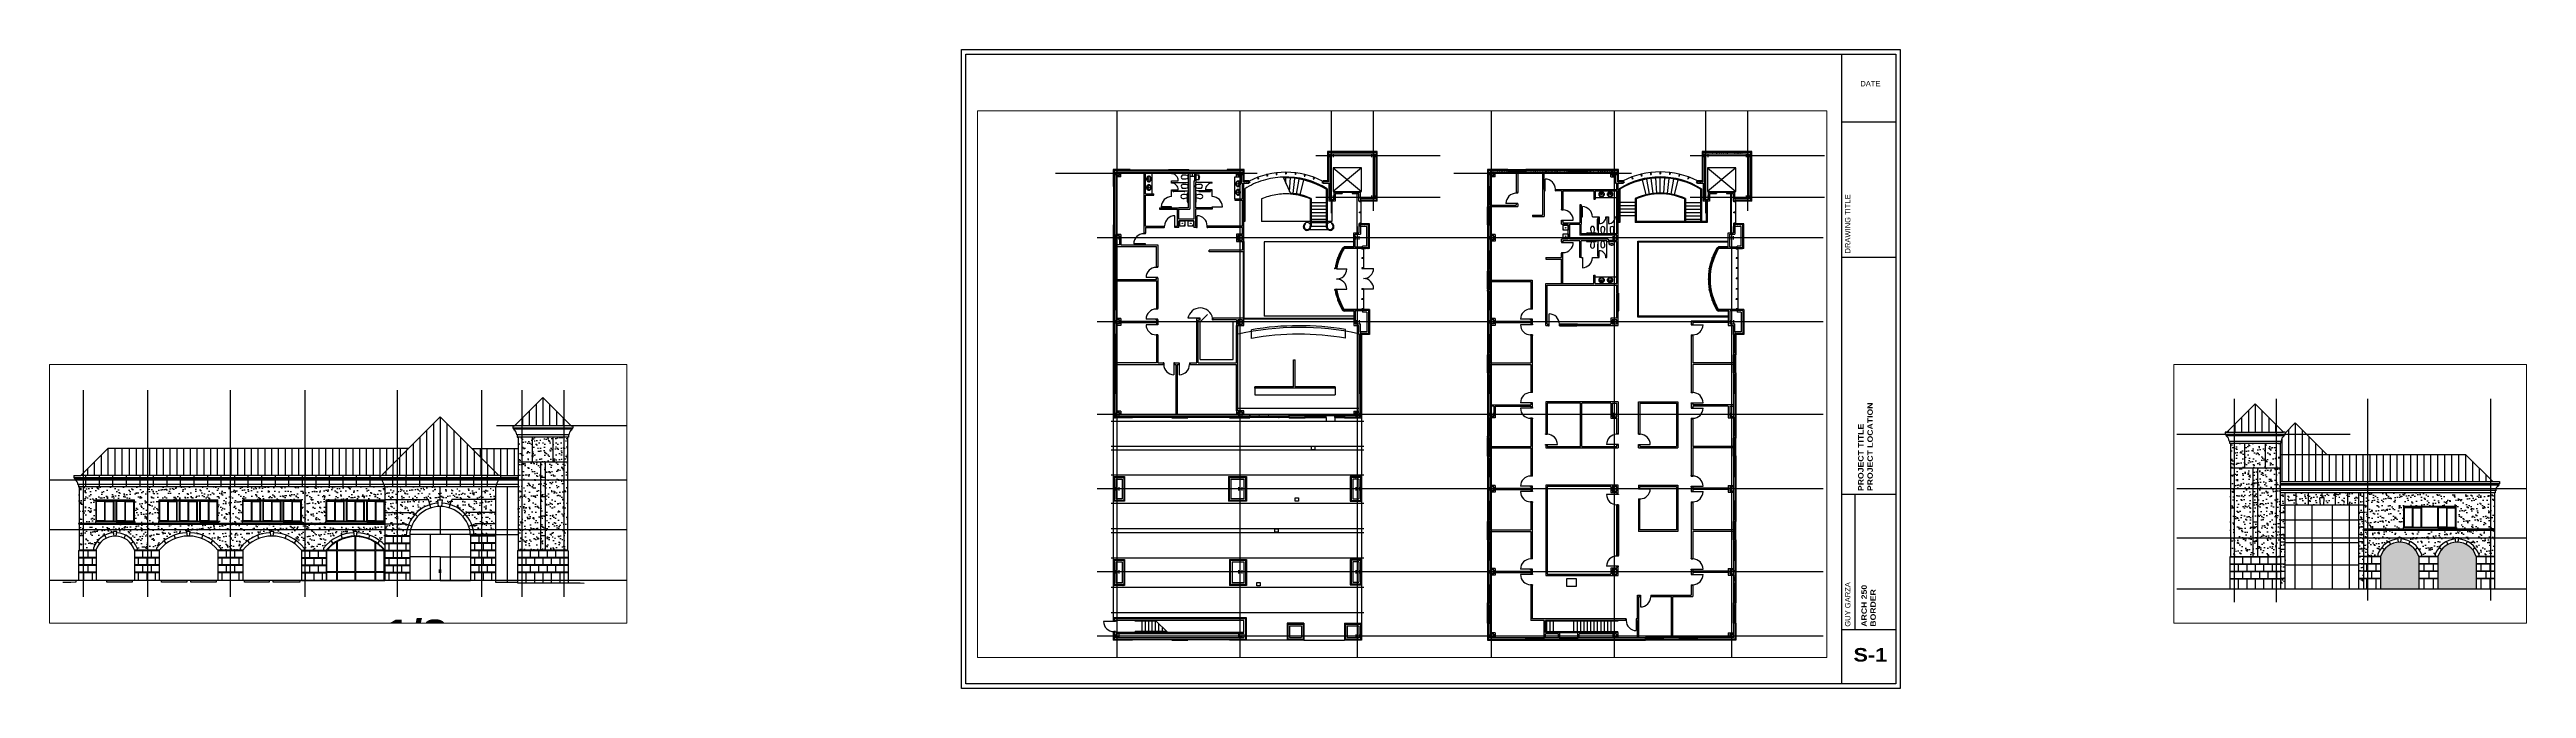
# Paper-space layout 'Floor plan' of a CAD drawing. Header units: inches. Extents: x -33.7 to 57.8, y 0 to 23.6.
# The model-space entities are those that its viewports show. They can reach past a viewport. Long polylines and large blocks are cut down to what shows.
import ezdxf

# ---------------------------------------------------------------- set-up
doc = ezdxf.new("R2010")
doc.units = ezdxf.units.IN
doc.header["$MEASUREMENT"] = 0
for name, pattern in [('D1', [0.078125, 0.03125, -0.046875]), ('D2', [0.15625, 0.0625, -0.09375]), ('DASHDOT2', [0.5, 0.25, -0.125, 0, -0.125]), ('DASHDOTX2', [2, 1, -0.5, 0, -0.5])]:
    doc.linetypes.add(name, pattern=pattern)
for name, color, linetype in [('border 1', 1, 'Continuous'), ('border 2', 6, 'Continuous'), ('DOORS', 2, 'Continuous'), ('EQUIPMENT', 7, 'Continuous'), ('FIXTURES', 2, 'Continuous'), ('Lgtxt', 4, 'Continuous'), ('MECHANICAL', 5, 'Continuous'), ('MILLWORK', 2, 'Continuous'), ('PLUMBING', 2, 'Continuous'), ('poche', 1, 'Continuous'), ('ROOF', 2, 'Continuous'), ('SITE', 1, 'Continuous'), ('Smtxt', 100, 'Continuous'), ('SPECIALTIES', 1, 'Continuous'), ('STAIRS', 2, 'Continuous'), ('STRUCTURE', 1, 'DASHDOTX2'), ('WALLS', 4, 'Continuous'), ('WINDOWS', 2, 'Continuous')]:
    doc.layers.add(name, color=color, linetype=linetype)
doc.layers.add('viewport', color=5, linetype='Continuous', plot=False)
doc.styles.add('Arial', font='ARIAL.TTF')
doc.styles.add('ARIAL BLACK', font='')
doc.styles.add('Arial Bold', font='ariblk.TTF')
doc.styles.get('ARIAL BLACK').set_extended_font_data('Arial Black')
pattern_1 = [(37.5, (0, -4), (-0.1259867, 3.8536475), [0, -3.04, 0, -3.4, 0, -3.25]), (7.5, (0, -4), (3.539553, 5.644292), [0, -1.64, 0, -2.74, 0, -1.05]), (327.5, (-2.46, -4), (6.2282837, 0.011318), [0, -1, 0, -3.6, 0, -4.7]), (317.5, (-2.46, -4), (6.012253, 1.755351), [0, -0.5, 0, -2.36, 0, -2.7])]

msp = doc.modelspace()

# ---------------------------------------------------------------- hatches: boundary and pattern name
at = {"layer": 'poche'}
h = msp.add_hatch(dxfattribs=at)
h.set_pattern_fill('AR-SAND', color=256, scale=2, style=0)
h.paths.add_polyline_path([(1666.1, 1063.6), (1620.1, 1063.6), (1620.1, 1060.6), (1623.1, 1060.6), (1666.1, 1060.6)])
h.paths.add_polyline_path([(1680.1, 1074.6), (1677.1, 1074.6), (1677.1, 1063.6), (1666.1, 1063.6), (1666.1, 1060.6), (1680.1, 1060.6)])
h.paths.add_polyline_path([(1680.1, 1222.6), (1677.1, 1222.6), (1677.1, 1074.6), (1680.1, 1074.6)])
h.paths.add_polyline_path([(1680.1, 1236.6), (1666.1, 1236.6), (1666.1, 1233.6), (1677.1, 1233.6), (1677.1, 1222.6), (1680.1, 1222.6)])
h.paths.add_polyline_path([(1666.1, 1236.6), (1518.1, 1236.6), (1518.1, 1233.6), (1666.1, 1233.6)])
h.paths.add_polyline_path([(1518.1, 1236.6), (1504.1, 1236.6), (1504.1, 1222.6), (1507.1, 1222.6), (1507.1, 1233.6), (1518.1, 1233.6)])
h.paths.add_polyline_path([(1507.1, 1222.6), (1504.1, 1222.6), (1504.1, 1132.6), (1488.1, 1132.6), (1488.1, 1129.6), (1507.1, 1129.6)])
h = msp.add_hatch(dxfattribs=at)
h.set_pattern_fill('AR-SAND', color=256, scale=2, style=0)
h.paths.add_polyline_path([(2834.2, 1222.6), (2831.2, 1222.6), (2831.2, 1132.6), (2815.2, 1132.6), (2815.2, 1129.6), (2834.2, 1129.6)])
h.paths.add_polyline_path([(2834.2, 1233.6), (2845.2, 1233.6), (2845.2, 1236.6), (2831.2, 1236.6), (2831.2, 1222.6), (2834.2, 1222.6)])
h = msp.add_hatch(dxfattribs=at)
h.set_pattern_fill('AR-SAND', color=256, scale=2, style=0)
h.paths.add_polyline_path([(2993.2, 1236.6), (2845.2, 1236.6), (2845.2, 1233.6), (2993.2, 1233.6)])
h = msp.add_hatch(dxfattribs=at)
h.set_pattern_fill('AR-SAND', color=256, scale=2, style=0)
h.paths.add_polyline_path([(3007.2, 1222.6), (3004.2, 1222.6), (3004.2, 1074.6), (3007.2, 1074.6)])
h.paths.add_polyline_path([(3007.2, 1236.6), (2993.2, 1236.6), (2993.2, 1233.6), (3004.2, 1233.6), (3004.2, 1222.6), (3007.2, 1222.6)])
h.paths.add_polyline_path([(2993.2, 1063.6), (2947.2, 1063.6), (2947.2, 1060.6), (2993.2, 1060.6)])
h.paths.add_polyline_path([(3007.2, 1074.6), (3004.2, 1074.6), (3004.2, 1063.6), (2993.2, 1063.6), (2993.2, 1060.6), (3007.2, 1060.6)])
h = msp.add_hatch(dxfattribs=at)
h.set_pattern_fill('AR-SAND', color=256, scale=2, style=0)
h.paths.add_polyline_path([(1194.1, 1172.6), (1148.1, 1172.6), (1148.1, 1171.1), (1012.1, 1171.1), (1012.1, 1172.6), (940.1, 1172.6), (940.1, 1171.1), (804.1, 1171.1), (804.1, 1172.6), (758.1, 1172.6), (758.1, 1169.6), (1194.1, 1169.6)])
h.paths.add_polyline_path([(758.1, 1172.6), (744.1, 1172.6), (744.1, 1158.6), (747.1, 1158.6), (747.1, 1169.6), (758.1, 1169.6)])
h = msp.add_hatch(dxfattribs=at)
h.set_pattern_fill('AR-SAND', color=256, scale=2, style=0)
h.paths.add_polyline_path([(744.1, 1112.6), (745.6, 1112.6), (745.6, 976.6), (744.1, 976.6), (744.1, 930.6), (747.1, 930.6), (747.1, 976.6), (747.1, 1158.6), (744.1, 1158.6)])
h.paths.add_polyline_path([(744.1, 884.6), (747.1, 884.6), (747.1, 930.6), (744.1, 930.6)])
h = msp.add_hatch(dxfattribs=at)
h.set_pattern_fill('AR-SAND', color=256, scale=2, style=0)
h.paths.add_polyline_path([(1205.1, 1129.6), (1224.1, 1129.6), (1224.1, 1132.6), (1208.1, 1132.6), (1208.1, 1158.6), (1205.1, 1158.6)])
h = msp.add_hatch(dxfattribs=at)
h.set_pattern_fill('AR-SAND', color=256, scale=2, style=0)
h.paths.add_polyline_path([(2085.2, 1172.6), (2085.2, 1169.6), (2143.2, 1169.6), (2143.2, 1171.6), (2143.2, 1172.6)])
h.paths.add_polyline_path([(2071.2, 1172.6), (2071.2, 1158.6), (2074.2, 1158.6), (2074.2, 1169.6), (2085.2, 1169.6), (2085.2, 1172.6)])
h.paths.add_polyline_path([(2071.2, 1112.6), (2074.2, 1112.6), (2074.2, 1158.6), (2071.2, 1158.6)])
h = msp.add_hatch(dxfattribs=at)
h.set_pattern_fill('AR-SAND', color=256, scale=2, style=0)
h.paths.add_polyline_path([(2359.2, 1172.6), (2207.2, 1172.6), (2207.2, 1169.6), (2359.2, 1169.6)])
h = msp.add_hatch(dxfattribs=at)
h.set_pattern_fill('AR-SAND', color=256, scale=2, style=0)
h.paths.add_polyline_path([(2535.2, 1172.6), (2521.2, 1172.6), (2521.2, 1169.6), (2532.2, 1169.6), (2532.2, 1158.6), (2535.2, 1158.6)])
h.paths.add_polyline_path([(2521.2, 1172.6), (2423.2, 1172.6), (2423.2, 1169.6), (2521.2, 1169.6)])
h.paths.add_polyline_path([(2535.2, 1158.6), (2532.2, 1158.6), (2532.2, 1129.6), (2551.2, 1129.6), (2551.2, 1132.6), (2535.2, 1132.6)])
h = msp.add_hatch(dxfattribs=at)
h.set_pattern_fill('AR-SAND', color=256, scale=2, style=0)
h.paths.add_polyline_path([(1649.1, 977.6), (1649.1, 930.6), (1652.1, 930.6), (1652.1, 980.6), (1620.1, 980.6), (1620.1, 977.6)])
h.paths.add_polyline_path([(1649.1, 895.6), (1628.1, 895.6), (1628.1, 892.6), (1631.1, 892.6), (1652.1, 892.6), (1652.1, 930.6), (1649.1, 930.6)])
h = msp.add_hatch(dxfattribs=at)
h.set_pattern_fill('AR-SAND', color=256, scale=2, style=0)
h.paths.add_polyline_path([(2074.2, 1048.6), (2071.2, 1048.6), (2071.2, 1040.6), (2074.2, 1040.6)])
h.paths.add_polyline_path([(2074.2, 976.6), (2071.2, 976.6), (2071.2, 930.6), (2074.2, 930.6)])
h.paths.add_polyline_path([(2074.2, 930.6), (2071.2, 930.6), (2071.2, 884.6), (2074.2, 884.6)])
h = msp.add_hatch(dxfattribs=at)
h.set_pattern_fill('AR-SAND', color=256, scale=2, style=0)
h.paths.add_polyline_path([(2979.2, 980.6), (2947.2, 980.6), (2947.2, 977.6), (2976.2, 977.6), (2976.2, 930.6), (2979.2, 930.6)])
h.paths.add_polyline_path([(2979.2, 930.6), (2976.2, 930.6), (2976.2, 895.6), (2955.2, 895.6), (2955.2, 892.6), (2956.2, 892.6), (2958.2, 892.6), (2979.2, 892.6)])
h = msp.add_hatch(dxfattribs=at)
h.set_pattern_fill('AR-SAND', color=256, scale=2, style=0)
h.paths.add_polyline_path([(2074.2, 820.6), (2072.2, 820.6), (2071.2, 820.6), (2071.2, 812.6), (2074.2, 812.6)])
h.paths.add_polyline_path([(2074.2, 748.6), (2072.2, 748.6), (2071.2, 748.6), (2071.2, 740.6), (2074.2, 740.6)])
h = msp.add_hatch(dxfattribs=at)
h.set_pattern_fill('AR-SAND', color=256, scale=2, style=0)
h.paths.add_polyline_path([(747.1, 676.6), (744.1, 676.6), (744.1, 632.6), (747.1, 632.6)])
h.paths.add_polyline_path([(747.1, 632.6), (744.1, 632.6), (744.1, 588.6), (747.1, 588.6)])
h = msp.add_hatch(dxfattribs=at)
h.set_pattern_fill('AR-SAND', color=256, scale=2, style=0)
h.paths.add_polyline_path([(1628.1, 676.6), (1628.1, 673.6), (1649.1, 673.6), (1649.1, 632.6), (1652.1, 632.6), (1652.1, 676.6)])
h.paths.add_polyline_path([(1652.1, 632.6), (1649.1, 632.6), (1649.1, 591.6), (1620.1, 591.6), (1620.1, 588.6), (1624.1, 588.6), (1652.1, 588.6)])
h = msp.add_hatch(dxfattribs=at)
h.set_pattern_fill('AR-SAND', color=256, scale=2, style=0)
h.paths.add_polyline_path([(2074.2, 632.6), (2071.2, 632.6), (2071.2, 588.6), (2074.2, 588.6)])
h.paths.add_polyline_path([(2074.2, 676.6), (2072.2, 676.6), (2071.2, 676.6), (2071.2, 632.6), (2074.2, 632.6)])
h.paths.add_polyline_path([(2074.2, 524.6), (2072.2, 524.6), (2071.2, 524.6), (2071.2, 516.6), (2074.2, 516.6)])
h = msp.add_hatch(dxfattribs=at)
h.set_pattern_fill('AR-SAND', color=256, scale=2, style=0)
h.paths.add_polyline_path([(2979.2, 676.6), (2955.2, 676.6), (2955.2, 673.6), (2976.2, 673.6), (2976.2, 632.6), (2979.2, 632.6)])
h.paths.add_polyline_path([(2979.2, 632.6), (2976.2, 632.6), (2976.2, 591.6), (2947.2, 591.6), (2947.2, 588.6), (2979.2, 588.6)])
h.paths.add_polyline_path([(2951.2, 524.6), (2948.2, 524.6), (2948.2, 516.6), (2950.2, 516.6), (2951.2, 516.6)])
h = msp.add_hatch(dxfattribs=at)
h.set_pattern_fill('AR-SAND', color=256, scale=2, style=0)
h.paths.add_polyline_path([(2074.2, 452.6), (2071.2, 452.6), (2071.2, 444.6), (2074.2, 444.6)])
h.paths.add_polyline_path([(2074.2, 380.6), (2071.2, 380.6), (2071.2, 304.6), (2074.2, 304.6)])
h = msp.add_hatch(dxfattribs=at)
h.set_pattern_fill('AR-SAND', color=256, scale=2, style=0)
h.paths.add_polyline_path([(2951.2, 380.6), (2948.2, 380.6), (2948.2, 304.6), (2951.2, 304.6)])
h.paths.add_polyline_path([(2951.2, 452.6), (2948.2, 452.6), (2948.2, 444.6), (2950.2, 444.6), (2951.2, 444.6)])
h = msp.add_hatch(dxfattribs=at)
h.set_pattern_fill('AR-SAND', color=256, scale=2, style=0)
h.paths.add_polyline_path([(747.1, 380.6), (746.1, 380.6), (744.1, 380.6), (744.1, 304.6), (747.1, 304.6)])
h.paths.add_polyline_path([(747.1, 304.6), (744.1, 304.6), (744.1, 292.6), (758.1, 292.6), (758.1, 295.6), (747.1, 295.6)])
h = msp.add_hatch(dxfattribs=at)
h.set_pattern_fill('AR-SAND', color=256, scale=2, style=0)
h.paths.add_polyline_path([(1228.1, 295.6), (1194.1, 295.6), (1194.1, 292.6), (1228.1, 292.6)])
h.paths.add_polyline_path([(1424.1, 295.6), (1368.1, 295.6), (1368.1, 293.6), (1368.1, 292.6), (1424.1, 292.6)])
h.paths.add_polyline_path([(1610.1, 295.6), (1564.1, 295.6), (1564.1, 293.6), (1564.1, 292.6), (1610.1, 292.6)])
h.paths.add_polyline_path([(1624.1, 304.6), (1621.1, 304.6), (1621.1, 295.6), (1610.1, 295.6), (1610.1, 292.6), (1624.1, 292.6)])
h.paths.add_polyline_path([(1624.1, 380.6), (1621.1, 380.6), (1621.1, 304.6), (1624.1, 304.6)])
h = msp.add_hatch(dxfattribs=at)
h.set_pattern_fill('AR-SAND', color=256, scale=2, style=0)
h.paths.add_polyline_path([(1194.1, 295.6), (758.1, 295.6), (758.1, 292.6), (812.1, 292.6), (812.1, 293.6), (952.1, 293.6), (952.1, 292.6), (1008.1, 292.6), (1008.1, 293.6), (1156.1, 293.6), (1156.1, 292.6), (1194.1, 292.6)])
h = msp.add_hatch(dxfattribs=at)
h.set_pattern_fill('AR-SAND', color=256, scale=2, style=0)
h.paths.add_polyline_path([(2074.2, 228.6), (2072.2, 228.6), (2071.2, 228.6), (2071.2, 220.6), (2074.2, 220.6)])
h.paths.add_polyline_path([(2074.2, 156.6), (2071.2, 156.6), (2071.2, 148.6), (2074.2, 148.6)])
h = msp.add_hatch(dxfattribs=at)
h.set_pattern_fill('AR-SAND', color=256, scale=2, style=0)
h.paths.add_polyline_path([(2951.2, 228.6), (2948.2, 228.6), (2948.2, 220.6), (2950.2, 220.6), (2951.2, 220.6)])
h.paths.add_polyline_path([(2951.2, 156.6), (2948.2, 156.6), (2948.2, 148.6), (2950.2, 148.6), (2951.2, 148.6)])
h = msp.add_hatch(dxfattribs=at)
h.set_pattern_fill('AR-SAND', color=256, scale=2, style=0)
h.paths.add_polyline_path([(758.1, 84.6), (744.1, 84.6), (744.1, 40.6), (747.1, 40.6), (747.1, 81.6), (758.1, 81.6)])
h.paths.add_polyline_path([(784.1, 84.6), (758.1, 84.6), (758.1, 81.6), (781.1, 81.6), (781.1, 40.6), (784.1, 40.6)])
h.paths.add_polyline_path([(784.1, 40.6), (781.1, 40.6), (781.1, -0.4), (758.1, -0.4), (758.1, -3.4), (784.1, -3.4)])
h.paths.add_polyline_path([(758.1, -0.4), (747.1, -0.4), (747.1, 40.6), (744.1, 40.6), (744.1, -3.4), (758.1, -3.4)])
h.paths.add_polyline_path([(1155.1, 40.6), (1152.1, 40.6), (1152.1, -3.4), (1194.1, -3.4), (1194.1, -0.4), (1155.1, -0.4)])
h.paths.add_polyline_path([(1155.1, 81.6), (1194.1, 81.6), (1194.1, 84.6), (1152.1, 84.6), (1152.1, 40.6), (1155.1, 40.6)])
h.paths.add_polyline_path([(1216.1, 84.6), (1194.1, 84.6), (1194.1, 81.6), (1213.1, 81.6), (1213.1, 40.6), (1216.1, 40.6)])
h.paths.add_polyline_path([(1216.1, 40.6), (1213.1, 40.6), (1213.1, -0.4), (1194.1, -0.4), (1194.1, -3.4), (1216.1, -3.4)])
h = msp.add_hatch(dxfattribs=at)
h.set_pattern_fill('AR-SAND', color=256, scale=2, style=0)
h.paths.add_polyline_path([(1610.1, 84.6), (1584.1, 84.6), (1584.1, 40.6), (1587.1, 40.6), (1587.1, 81.6), (1610.1, 81.6)])
h.paths.add_polyline_path([(1624.1, 84.6), (1610.1, 84.6), (1610.1, 81.6), (1621.1, 81.6), (1621.1, 40.6), (1624.1, 40.6)])
h.paths.add_polyline_path([(1624.1, 40.6), (1621.1, 40.6), (1621.1, -0.4), (1610.1, -0.4), (1610.1, -3.4), (1624.1, -3.4)])
h.paths.add_polyline_path([(1587.1, 40.6), (1584.1, 40.6), (1584.1, -3.4), (1610.1, -3.4), (1610.1, -0.4), (1587.1, -0.4)])
h = msp.add_hatch(dxfattribs=at)
h.set_pattern_fill('AR-SAND', color=256, scale=2, style=0)
h.paths.add_polyline_path([(2074.2, 84.6), (2071.2, 84.6), (2071.2, 40.6), (2074.2, 40.6)])
h.paths.add_polyline_path([(2074.2, 40.6), (2071.2, 40.6), (2071.2, -3.4), (2074.2, -3.4)])
h.paths.add_polyline_path([(2074.2, -67.4), (2072.2, -67.4), (2071.2, -67.4), (2071.2, -75.4), (2074.2, -75.4)])
h = msp.add_hatch(dxfattribs=at)
h.set_pattern_fill('AR-SAND', color=256, scale=2, style=0)
h.paths.add_polyline_path([(2951.2, 84.6), (2948.2, 84.6), (2948.2, 40.6), (2951.2, 40.6)])
h.paths.add_polyline_path([(2951.2, 40.6), (2948.2, 40.6), (2948.2, -3.4), (2951.2, -3.4)])
h.paths.add_polyline_path([(2951.2, -67.4), (2948.2, -67.4), (2948.2, -75.4), (2950.2, -75.4), (2951.2, -75.4)])
h = msp.add_hatch(dxfattribs=at)
h.set_pattern_fill('AR-SAND', color=256, scale=2, style=0)
h.paths.add_polyline_path([(2074.2, -139.4), (2071.2, -139.4), (2071.2, -147.4), (2074.2, -147.4)])
h.paths.add_polyline_path([(2074.2, -211.4), (2071.2, -211.4), (2071.2, -253.4), (2074.2, -253.4)])
h.paths.add_polyline_path([(2074.2, -253.4), (2071.2, -253.4), (2071.2, -295.4), (2074.2, -295.4)])
h = msp.add_hatch(dxfattribs=at)
h.set_pattern_fill('AR-SAND', color=256, scale=2, style=0)
h.paths.add_polyline_path([(2951.2, -211.4), (2948.2, -211.4), (2948.2, -253.4), (2951.2, -253.4)])
h.paths.add_polyline_path([(2951.2, -139.4), (2948.2, -139.4), (2948.2, -147.4), (2950.2, -147.4), (2951.2, -147.4)])
h = msp.add_hatch(dxfattribs=at)
h.set_pattern_fill('AR-SAND', color=256, scale=2, style=0)
h.paths.add_polyline_path([(758.1, -209.4), (744.1, -209.4), (744.1, -253.4), (747.1, -253.4), (747.1, -212.4), (758.1, -212.4)])
h.paths.add_polyline_path([(784.1, -209.4), (758.1, -209.4), (758.1, -212.4), (781.1, -212.4), (781.1, -253.4), (784.1, -253.4)])
h.paths.add_polyline_path([(784.1, -253.4), (781.1, -253.4), (781.1, -298.4), (758.1, -298.4), (758.1, -301.4), (784.1, -301.4)])
h.paths.add_polyline_path([(758.1, -298.4), (747.1, -298.4), (747.1, -253.4), (744.1, -253.4), (744.1, -301.4), (758.1, -301.4)])
h = msp.add_hatch(dxfattribs=at)
h.set_pattern_fill('AR-SAND', color=256, scale=2, style=0)
h.paths.add_polyline_path([(1194.1, -209.4), (1156.1, -209.4), (1156.1, -253.4), (1159.1, -253.4), (1159.1, -212.4), (1194.1, -212.4)])
h.paths.add_polyline_path([(1216.1, -209.4), (1194.1, -209.4), (1194.1, -212.4), (1213.1, -212.4), (1213.1, -253.4), (1216.1, -253.4)])
h.paths.add_polyline_path([(1216.1, -253.4), (1213.1, -253.4), (1213.1, -298.4), (1194.1, -298.4), (1194.1, -301.4), (1216.1, -301.4)])
h.paths.add_polyline_path([(1194.1, -298.4), (1159.1, -298.4), (1159.1, -253.4), (1156.1, -253.4), (1156.1, -301.4), (1194.1, -301.4)])
h = msp.add_hatch(dxfattribs=at)
h.set_pattern_fill('AR-SAND', color=256, scale=2, style=0)
h.paths.add_polyline_path([(1610.1, -209.4), (1584.1, -209.4), (1584.1, -253.4), (1587.1, -253.4), (1587.1, -212.4), (1610.1, -212.4)])
h.paths.add_polyline_path([(1624.1, -209.4), (1610.1, -209.4), (1610.1, -212.4), (1621.1, -212.4), (1621.1, -253.4), (1624.1, -253.4)])
h.paths.add_polyline_path([(1624.1, -253.4), (1621.1, -253.4), (1621.1, -296.4), (1610.1, -296.4), (1610.1, -299.4), (1624.1, -299.4)])
h.paths.add_polyline_path([(1610.1, -296.4), (1587.1, -296.4), (1587.1, -253.4), (1584.1, -253.4), (1584.1, -299.4), (1610.1, -299.4)])
h = msp.add_hatch(dxfattribs=at)
h.set_pattern_fill('AR-SAND', color=256, scale=2, style=0)
h.set_pattern_definition(pattern_1)
h.paths.add_polyline_path([(2951.2, -363.4), (2948.2, -363.4), (2948.2, -371.4), (2951.2, -371.4)])
h.paths.add_polyline_path([(2951.2, -257.4), (2948.2, -257.4), (2948.2, -299.4), (2951.2, -299.4)])
h = msp.add_hatch(dxfattribs=at)
h.set_pattern_fill('AR-SAND', color=256, scale=2, style=0)
h.paths.add_polyline_path([(1194.1, -416.4), (758.1, -416.4), (758.1, -419.4), (1194.1, -419.4)])
h.paths.add_polyline_path([(758.1, -416.4), (744.1, -416.4), (744.1, -427.2), (747.1, -427.2), (747.1, -419.4), (758.1, -419.4)])
h.paths.add_polyline_path([(747.1, -467.2), (744.1, -467.2), (744.1, -481.4), (747.1, -481.4)])
h.paths.add_polyline_path([(758.1, -492.4), (747.1, -492.4), (747.1, -481.4), (744.1, -481.4), (744.1, -495.4), (758.1, -495.4)])
h.paths.add_polyline_path([(1194.1, -492.4), (758.1, -492.4), (758.1, -495.4), (812.1, -495.4), (812.1, -494.4), (952.1, -494.4), (952.1, -495.4), (1008.1, -495.4), (1008.1, -494.4), (1156.1, -494.4), (1156.1, -495.4), (1194.1, -495.4)])
h.paths.add_polyline_path([(1216.1, -481.4), (1213.1, -481.4), (1213.1, -492.4), (1194.1, -492.4), (1194.1, -495.4), (1216.1, -495.4)])
h.paths.add_polyline_path([(1216.1, -416.4), (1194.1, -416.4), (1194.1, -419.4), (1213.1, -419.4), (1213.1, -481.4), (1216.1, -481.4)])
h = msp.add_hatch(dxfattribs=at)
h.set_pattern_fill('AR-SAND', color=256, scale=2, style=0)
h.paths.add_polyline_path([(1420.1, -435.4), (1360.1, -435.4), (1360.1, -481.4), (1363.1, -481.4), (1363.1, -438.4), (1417.1, -438.4), (1417.1, -481.4), (1420.1, -481.4)])
h.paths.add_polyline_path([(1420.1, -481.4), (1417.1, -481.4), (1417.1, -492.4), (1363.1, -492.4), (1363.1, -481.4), (1360.1, -481.4), (1360.1, -495.4), (1420.1, -495.4)])
h.paths.add_polyline_path([(1610.1, -492.4), (1567.1, -492.4), (1567.1, -481.4), (1564.1, -481.4), (1564.1, -495.4), (1610.1, -495.4)])
h.paths.add_polyline_path([(1624.1, -481.4), (1621.1, -481.4), (1621.1, -492.4), (1610.1, -492.4), (1610.1, -495.4), (1624.1, -495.4)])
h.paths.add_polyline_path([(1624.1, -435.4), (1610.1, -435.4), (1610.1, -438.4), (1621.1, -438.4), (1621.1, -481.4), (1624.1, -481.4)])
h.paths.add_polyline_path([(1610.1, -435.4), (1564.1, -435.4), (1564.1, -481.4), (1567.1, -481.4), (1567.1, -438.4), (1610.1, -438.4)])
h = msp.add_hatch(dxfattribs=at)
h.set_pattern_fill('AR-SAND', color=256, scale=2, style=0)
h.set_pattern_definition(pattern_1)
h.paths.add_polyline_path([(2074.2, -363.4), (2071.2, -363.4), (2071.2, -371.4), (2074.2, -371.4)])
h.paths.add_polyline_path([(2074.2, -435.4), (2072.2, -435.4), (2071.2, -435.4), (2071.2, -481.4), (2074.2, -481.4)])
h.paths.add_polyline_path([(2074.2, -481.4), (2071.2, -481.4), (2071.2, -495.4), (2085.2, -495.4), (2085.2, -492.4), (2074.2, -492.4)])
h.paths.add_polyline_path([(2207.2, -492.4), (2085.2, -492.4), (2085.2, -495.4), (2207.2, -495.4)])
h = msp.add_hatch(dxfattribs=at)
h.set_pattern_fill('AR-SAND', color=256, scale=2, style=0)
h.set_pattern_definition(pattern_1)
h.paths.add_polyline_path([(2751.2, -492.4), (2695.2, -492.4), (2695.2, -495.4), (2751.2, -495.4)])
h.paths.add_polyline_path([(2937.2, -492.4), (2815.2, -492.4), (2815.2, -494.4), (2815.2, -495.4), (2937.2, -495.4)])
h.paths.add_polyline_path([(2951.2, -481.4), (2948.2, -481.4), (2948.2, -492.4), (2937.2, -492.4), (2937.2, -495.4), (2951.2, -495.4)])
h.paths.add_polyline_path([(2951.2, -435.4), (2948.2, -435.4), (2948.2, -481.4), (2951.2, -481.4)])
h = msp.add_hatch(dxfattribs=at)
h.set_pattern_fill('AR-SAND', color=256, scale=2, style=0)
h.set_pattern_definition(pattern_1)
h.paths.add_polyline_path([(2327.2, -492.4), (2271.2, -492.4), (2271.2, -495.4), (2327.2, -495.4)])
h = msp.add_hatch(dxfattribs=at)
h.set_pattern_fill('AR-SAND', color=256, scale=2, style=0)
h.set_pattern_definition(pattern_1)
h.paths.add_polyline_path([(2521.2, -492.4), (2391.2, -492.4), (2391.2, -494.4), (2391.2, -495.4), (2521.2, -495.4)])
h = msp.add_hatch(dxfattribs=at)
h.set_pattern_fill('AR-SAND', color=256, scale=2, style=0)
h.set_pattern_definition(pattern_1)
h.paths.add_polyline_path([(2631.2, -492.4), (2521.2, -492.4), (2521.2, -495.4), (2631.2, -495.4)])
h = msp.add_hatch(dxfattribs=at)
h.set_pattern_fill('AR-SAND', color=256, scale=15, style=0)
h.paths.add_polyline_path([(435.2, -2166.3, 0.734414), (299.2, -2166.3), (299.2, -2274.3), (435.2, -2274.3)])
h.paths.add_polyline_path([(2271.8, -2166.3, 0.734414), (2135.8, -2166.3), (2135.8, -2280.3), (2271.8, -2280.3)])
h.paths.add_polyline_path([(2475, -2166.3, 0.734414), (2339, -2166.3), (2339, -2280.3), (2475, -2280.3)])
h.paths.add_polyline_path([(820.4, -3335.7, 0.734414), (684.4, -3335.7), (684.4, -3451.7), (820.4, -3451.7)])
h.paths.add_polyline_path([(1023.7, -3335.7, 0.734414), (887.7, -3335.7), (887.7, -3451.7), (1023.7, -3451.7)])
h = msp.add_hatch(dxfattribs=at)
h.set_pattern_fill('AR-SAND', color=256, scale=15, style=0)
h.paths.add_polyline_path([(204, -2934.7), (152.2, -2934.7), (152.2, -3022.7), (204, -3022.7)])
h.paths.add_polyline_path([(276.4, -2934.7), (204, -2934.7), (204, -3022.7), (276.4, -3022.7)])
h.paths.add_polyline_path([(328.2, -2934.7), (276.4, -2934.7), (276.4, -3022.7), (328.2, -3022.7)])
h.paths.add_polyline_path([(328.2, -3022.7), (248.2, -3022.7), (248.2, -3335.7), (328.2, -3335.7)])
h.paths.add_polyline_path([(248.2, -3022.7), (232.2, -3022.7), (232.2, -3076.3), (248.2, -3076.3)])
h.paths.add_polyline_path([(232.2, -3022.7), (152.2, -3022.7), (152.2, -3335.7), (232.2, -3335.7)])
h.paths.add_polyline_path([(248.2, -3076.3), (232.2, -3076.3), (232.2, -3145.4), (248.2, -3145.4)])
h.paths.add_polyline_path([(248.2, -3145.4), (232.2, -3145.4), (232.2, -3214.4), (248.2, -3214.4)])
h.paths.add_polyline_path([(248.2, -3214.4), (232.2, -3214.4), (232.2, -3283.4), (248.2, -3283.4)])
h.paths.add_polyline_path([(248.2, -3283.4), (232.2, -3283.4), (232.2, -3335.7), (248.2, -3335.7)])
h.paths.add_polyline_path([(767.1, -3161.7), (767.1, -3157.7), (952.2, -3157.7), (952.2, -3161.7), (952.2, -3233.7), (954.2, -3233.7), (954.2, -3239.7), (1088.2, -3239.7), (1088.2, -3110.7), (624.2, -3110.7), (624.2, -3239.7), (765.1, -3239.7), (765.1, -3233.7), (767.1, -3233.7)])
h.paths.add_polyline_path([(949.7, -3269.7), (961.7, -3269.7), (961.1, -3273.8, -0.292148), (1033, -3328.2), (1033, -3335.7), (1088.2, -3335.7), (1088.2, -3243.7), (624.2, -3243.7), (624.2, -3335.7), (624.4, -3335.7), (675.1, -3335.7), (675.1, -3328.2, -0.292148), (747, -3273.8), (746.4, -3269.7), (758.4, -3269.7), (757.9, -3273.8, -0.292148), (829.8, -3328.2), (829.8, -3335.7), (878.3, -3335.7), (878.3, -3328.2, -0.292148), (950.2, -3273.8)])
h.paths.add_polyline_path([(624.2, -3413.7), (608.2, -3413.7), (608.2, -3451.7), (624.2, -3451.7)])
h.paths.add_polyline_path([(624.2, -3387.7), (608.2, -3387.7), (608.2, -3413.7), (624.2, -3413.7)])
h.paths.add_polyline_path([(624.2, -3361.7), (608.2, -3361.7), (608.2, -3387.7), (624.2, -3387.7)])
h.paths.add_polyline_path([(624.2, -3335.7), (608.2, -3335.7), (608.2, -3361.7), (624.2, -3361.7)])
h.paths.add_polyline_path([(624.2, -3309.7), (608.2, -3309.7), (608.2, -3335.7), (624.2, -3335.7)])
h.paths.add_polyline_path([(624.2, -3283.7), (608.2, -3283.7), (608.2, -3309.7), (624.2, -3309.7)])
h.paths.add_polyline_path([(624.2, -3257.7), (608.2, -3257.7), (608.2, -3283.7), (624.2, -3283.7)])
h.paths.add_polyline_path([(624.2, -3231.7), (608.2, -3231.7), (608.2, -3257.7), (624.2, -3257.7), (624.2, -3243.7, -1), (624.2, -3239.7)])
h.paths.add_polyline_path([(624.2, -3205.7), (608.2, -3205.7), (608.2, -3231.7), (624.2, -3231.7)])
h.paths.add_polyline_path([(624.2, -3179.7), (608.2, -3179.7), (608.2, -3205.7), (624.2, -3205.7)])
h.paths.add_polyline_path([(624.2, -3153.7), (608.2, -3153.7), (608.2, -3179.7), (624.2, -3179.7)])
h.paths.add_polyline_path([(624.2, -3110.7), (608.2, -3110.7), (608.2, -3153.7), (624.2, -3153.7)])
h.paths.add_polyline_path([(608.2, -3110.7), (568.9, -3110.7), (568.9, -3153.7), (608.2, -3153.7)])
h.paths.add_polyline_path([(568.9, -3110.7), (525.3, -3110.7), (525.3, -3153.7), (568.9, -3153.7)])
h.paths.add_polyline_path([(525.3, -3110.7), (477.2, -3110.7), (477.2, -3127.7), (485.2, -3127.7), (483.2, -3153.7), (525.3, -3153.7)])
h.paths.add_polyline_path([(469.2, -3127.7), (477.2, -3127.7), (477.2, -3110.7), (429, -3110.7), (429, -3153.7), (471.2, -3153.7)])
h.paths.add_polyline_path([(429, -3110.7), (385.5, -3110.7), (385.5, -3153.7), (429, -3153.7)])
h.paths.add_polyline_path([(385.5, -3110.7), (346.1, -3110.7), (346.1, -3153.7), (385.5, -3153.7)])
h.paths.add_polyline_path([(346.1, -3110.7), (328.2, -3110.7), (328.2, -3153.7), (346.1, -3153.7)])
h.paths.add_polyline_path([(346.1, -3153.7), (328.2, -3153.7), (328.2, -3179.7), (346.1, -3179.7)])
h.paths.add_polyline_path([(346.1, -3179.7), (328.2, -3179.7), (328.2, -3205.7), (346.1, -3205.7)])
h.paths.add_polyline_path([(346.1, -3205.7), (328.2, -3205.7), (328.2, -3231.7), (346.1, -3231.7)])
h.paths.add_polyline_path([(346.1, -3231.7), (328.2, -3231.7), (328.2, -3257.7), (346.1, -3257.7)])
h.paths.add_polyline_path([(346.1, -3257.7), (328.2, -3257.7), (328.2, -3283.7), (346.1, -3283.7)])
h.paths.add_polyline_path([(346.1, -3283.7), (328.2, -3283.7), (328.2, -3309.7), (346.1, -3309.7)])
h.paths.add_polyline_path([(346.1, -3309.7), (328.2, -3309.7), (328.2, -3335.7), (346.1, -3335.7)])
h.paths.add_polyline_path([(346.1, -3335.7), (328.2, -3335.7), (330.2, -3337.7), (330.2, -3361.7), (346.1, -3361.7)])
h.paths.add_polyline_path([(346.1, -3361.7), (330.2, -3361.7), (330.2, -3387.7), (346.1, -3387.7)])
h.paths.add_polyline_path([(346.1, -3387.7), (330.2, -3387.7), (330.2, -3413.7), (346.1, -3413.7)])
h.paths.add_polyline_path([(346.1, -3413.7), (330.2, -3413.7), (330.2, -3451.7), (346.1, -3451.7)])
h = msp.add_hatch(dxfattribs=at)
h.set_pattern_fill('AR-SAND', color=256, scale=15, style=0)
h.paths.add_polyline_path([(3034.7, -2942.7), (2982.9, -2942.7), (2982.9, -3030.7), (3034.7, -3030.7)])
h.paths.add_polyline_path([(2982.9, -2942.7), (2910.5, -2942.7), (2910.5, -3030.7), (2982.9, -3030.7)])
h.paths.add_polyline_path([(2910.5, -2942.7), (2858.7, -2942.7), (2858.7, -3030.7), (2910.5, -3030.7)])
h.paths.add_polyline_path([(2938.7, -3030.7), (2858.7, -3030.7), (2858.7, -3343.7), (2938.7, -3343.7)])
h.paths.add_polyline_path([(2954.7, -3030.7), (2938.7, -3030.7), (2938.7, -3084.3), (2954.7, -3084.3)])
h.paths.add_polyline_path([(2954.7, -3084.3), (2938.7, -3084.3), (2938.7, -3153.4), (2954.7, -3153.4)])
h.paths.add_polyline_path([(2954.7, -3153.4), (2938.7, -3153.4), (2938.7, -3222.4), (2954.7, -3222.4)])
h.paths.add_polyline_path([(2954.7, -3222.4), (2938.7, -3222.4), (2938.7, -3291.4), (2954.7, -3291.4)])
h.paths.add_polyline_path([(2954.7, -3291.4), (2938.7, -3291.4), (2938.7, -3343.7), (2954.7, -3343.7)])
h.paths.add_polyline_path([(3034.7, -3118.7), (3034.7, -3030.7), (2954.7, -3030.7), (2954.7, -3343.7), (3034.7, -3343.7)])
h.paths.add_polyline_path([(2778.7, -3250.2), (2707.2, -3250.2), (2695.2, -3254.8, -0.071703), (2702.5, -3288.2), (2778.7, -3288.2)])
h.paths.add_polyline_path([(2778.7, -3210.6), (2678.7, -3210.6), (2672, -3216.6, -0.093701), (2695.2, -3254.8), (2707.2, -3250.2), (2778.7, -3250.2)])
h.paths.add_polyline_path([(2778.7, -3164.6), (2624.4, -3164.6), (2618.8, -3182.4, -0.133835), (2672, -3216.6), (2678.7, -3210.6), (2778.7, -3210.6)])
h.paths.add_polyline_path([(2778.7, -3118.7), (2582.7, -3118.7), (2582.7, -3164.9), (2590.7, -3164.9), (2589.7, -3177.1, -0.061897), (2618.8, -3182.4), (2624.4, -3164.6), (2778.7, -3164.6)])
h.paths.add_polyline_path([(2582.7, -3118.7), (2386.7, -3118.7), (2386.7, -3164.6), (2541, -3164.6), (2546.6, -3182.4, -0.061897), (2575.7, -3177.1), (2574.7, -3164.9), (2582.7, -3164.9)])
h.paths.add_polyline_path([(2546.6, -3182.4), (2541, -3164.6), (2386.7, -3164.6), (2386.7, -3210.6), (2486.7, -3210.6), (2493.4, -3216.6, -0.133835)])
h.paths.add_polyline_path([(2493.4, -3216.6), (2486.7, -3210.6), (2386.7, -3210.6), (2386.7, -3250.2), (2458.2, -3250.2), (2470.3, -3254.8, -0.093701)])
h.paths.add_polyline_path([(2470.3, -3254.8), (2458.2, -3250.2), (2386.7, -3250.2), (2386.7, -3291.7), (2462.7, -3291.7, -0.079042)])
h = msp.add_hatch(dxfattribs=at)
h.set_pattern_fill('AR-SAND', color=256, scale=15, style=0)
h.paths.add_polyline_path([(2386.7, -3118.7), (2384.2, -3118.7), (1302.7, -3118.7), (1302.7, -3247.7), (1360.7, -3247.7), (1360.7, -3241.7), (1362.7, -3241.7), (1362.7, -3169.7), (1362.7, -3165.7), (1498.7, -3165.7), (1498.7, -3169.7), (1498.7, -3241.7), (1500.7, -3241.7), (1500.7, -3247.7), (1584.7, -3247.7), (1584.7, -3241.7), (1586.7, -3241.7), (1586.7, -3169.7), (1586.7, -3165.7), (1794.7, -3165.7), (1794.7, -3169.7), (1794.7, -3241.7), (1796.7, -3241.7), (1796.7, -3247.7), (1880.7, -3247.7), (1880.7, -3241.7), (1882.7, -3241.7), (1882.7, -3169.7), (1882.7, -3165.7), (2090.7, -3165.7), (2090.7, -3169.7), (2090.7, -3241.7), (2092.7, -3241.7), (2092.7, -3247.7), (2176.7, -3247.7), (2176.7, -3241.7), (2178.7, -3241.7), (2178.7, -3169.7), (2178.7, -3165.7), (2386.7, -3165.7)])
h.paths.add_polyline_path([(2386.7, -3251.7), (1302.7, -3251.7), (1302.7, -3343.7), (1353.3, -3343.7), (1353.3, -3336.2, -0.292148), (1425.2, -3281.8), (1424.7, -3277.7), (1436.7, -3277.7), (1436.2, -3281.8, -0.292148), (1508.1, -3336.2), (1508.1, -3343.7), (1577.3, -3343.7), (1577.3, -3336.2, -0.217977), (1685.2, -3281.8), (1684.7, -3277.7), (1696.7, -3277.7), (1696.2, -3281.8, -0.217977), (1804.1, -3336.2), (1804.1, -3343.7), (1873.3, -3343.7), (1873.3, -3336.2, -0.217977), (1981.2, -3281.8), (1980.7, -3277.7), (1992.7, -3277.7), (1992.2, -3281.8, -0.217977), (2100.1, -3336.2), (2100.1, -3343.7), (2169.3, -3343.7), (2169.3, -3336.2, -0.217977), (2277.2, -3281.8), (2276.7, -3277.7), (2288.7, -3277.7), (2288.2, -3281.8, -0.192551), (2386.7, -3325.6)])

# ---------------------------------------------------------------- linework, layer by layer
at = {"layer": 'DOORS', "color": 1}
msp.add_line((1555.1, 1092.6), (1591.1, 1092.6), dxfattribs=at)
at = {"layer": 'DOORS', "linetype": 'Continuous'}
for p, q in [((2172.2, 1089.1), (2172.2, 1091.1)), ((2178.2, 1091.1), (2172.2, 1091.1)), ((2178.2, 1089.1), (2172.2, 1089.1)), ((2178.2, 1089.1), (2178.2, 1091.1)), ((2273.2, 1103.1), (2275.2, 1103.1)), ((2273.2, 1097.1), (2273.2, 1103.1)), ((2273.2, 1097.1), (2275.2, 1097.1)), ((2275.2, 1097.1), (2275.2, 1103.1)), ((2311.2, 1103.1), (2313.2, 1103.1)), ((2311.2, 1097.1), (2311.2, 1103.1)), ((2311.2, 1097.1), (2313.2, 1097.1)), ((2313.2, 1097.1), (2313.2, 1103.1)), ((924.1, 967.1), (924.1, 973.1)), ((926.1, 973.1), (924.1, 973.1)), ((926.1, 967.1), (924.1, 967.1)), ((926.1, 967.1), (926.1, 973.1)), ((962.1, 967.1), (962.1, 973.1)), ((964.1, 973.1), (962.1, 973.1)), ((964.1, 967.1), (962.1, 967.1)), ((964.1, 967.1), (964.1, 973.1)), ((1039.1, 967.1), (1039.1, 973.1)), ((1039.1, 973.1), (1041.1, 973.1)), ((1039.1, 967.1), (1041.1, 967.1)), ((1041.1, 967.1), (1041.1, 973.1)), ((1077.1, 967.1), (1077.1, 973.1)), ((1077.1, 973.1), (1079.1, 973.1)), ((1077.1, 967.1), (1079.1, 967.1)), ((1079.1, 967.1), (1079.1, 973.1)), ((2172.2, 1051.1), (2172.2, 1053.1)), ((2178.2, 1053.1), (2172.2, 1053.1)), ((2178.2, 1051.1), (2172.2, 1051.1)), ((2178.2, 1051.1), (2178.2, 1053.1)), ((2332.7, 1029.6), (2332.7, 1031.6)), ((2332.7, 1031.6), (2338.7, 1031.6)), ((2332.7, 1029.6), (2338.7, 1029.6)), ((2332.7, 991.6), (2332.7, 993.6)), ((2332.7, 993.6), (2338.7, 993.6)), ((2332.7, 991.6), (2338.7, 991.6)), ((2338.7, 1029.6), (2338.7, 1031.6)), ((2338.7, 991.6), (2338.7, 993.6)), ((858.6, 947.6), (852.6, 947.6)), ((852.6, 945.6), (852.6, 947.6)), ((858.6, 945.6), (852.6, 945.6)), ((858.6, 909.6), (852.6, 909.6)), ((852.6, 907.6), (852.6, 909.6)), ((858.6, 907.6), (852.6, 907.6)), ((858.6, 945.6), (858.6, 947.6)), ((858.6, 907.6), (858.6, 909.6)), ((2332.7, 916.6), (2332.7, 914.6)), ((2332.7, 916.6), (2338.7, 916.6)), ((2332.7, 914.6), (2338.7, 914.6)), ((2332.7, 878.6), (2332.7, 876.6)), ((2332.7, 878.6), (2338.7, 878.6)), ((2338.7, 916.6), (2338.7, 914.6)), ((2338.7, 878.6), (2338.7, 876.6)), ((902.6, 828.2), (896.6, 828.2)), ((896.6, 826.2), (896.6, 828.2)), ((902.6, 826.2), (896.6, 826.2)), ((902.6, 826.2), (902.6, 828.2)), ((1625.1, 824.6), (1625.1, 822.6)), ((1625.1, 824.6), (1631.1, 824.6)), ((1625.1, 822.6), (1631.1, 822.6)), ((1631.1, 824.6), (1631.1, 822.6)), ((2332.7, 876.6), (2338.7, 876.6)), ((902.6, 790.2), (896.6, 790.2)), ((896.6, 788.2), (896.6, 790.2)), ((902.6, 788.2), (896.6, 788.2)), ((902.6, 788.2), (902.6, 790.2)), ((1625.1, 750.6), (1631.1, 750.6)), ((1625.1, 748.6), (1625.1, 750.6)), ((1625.1, 748.6), (1631.1, 748.6)), ((1631.1, 748.6), (1631.1, 750.6)), ((2534.7, 734.2), (2528.7, 734.2)), ((2528.7, 734.2), (2528.7, 732.2)), ((2534.7, 732.2), (2528.7, 732.2)), ((2534.7, 734.2), (2534.7, 732.2)), ((896.6, 678.2), (896.6, 680.2)), ((902.6, 680.2), (896.6, 680.2)), ((902.6, 678.2), (896.6, 678.2)), ((896.6, 640.2), (896.6, 642.2)), ((902.6, 642.2), (896.6, 642.2)), ((902.6, 640.2), (896.6, 640.2)), ((902.6, 624.9), (896.6, 624.9)), ((896.6, 624.9), (896.6, 622.9)), ((902.6, 622.9), (896.6, 622.9)), ((902.6, 678.2), (902.6, 680.2)), ((902.6, 640.2), (902.6, 642.2)), ((902.6, 624.9), (902.6, 622.9)), ((1050.4, 646.1), (1052.4, 646.1)), ((1050.4, 640.1), (1050.4, 646.1)), ((1050.4, 640.1), (1052.4, 640.1)), ((1052.4, 640.1), (1052.4, 646.1)), ((1096.4, 646.1), (1098.4, 646.1)), ((1096.4, 640.1), (1096.4, 646.1)), ((1096.4, 640.1), (1098.4, 640.1)), ((1098.4, 640.1), (1098.4, 646.1)), ((2229.7, 680.2), (2223.7, 680.2)), ((2223.7, 678.2), (2223.7, 680.2)), ((2229.7, 678.2), (2223.7, 678.2)), ((2229.7, 642.2), (2223.7, 642.2)), ((2223.7, 640.2), (2223.7, 642.2)), ((2229.7, 640.2), (2223.7, 640.2)), ((2223.7, 624.9), (2223.7, 622.9)), ((2229.7, 624.9), (2223.7, 624.9)), ((2229.7, 622.9), (2223.7, 622.9)), ((2229.7, 678.2), (2229.7, 680.2)), ((2229.7, 640.2), (2229.7, 642.2)), ((2229.7, 624.9), (2229.7, 622.9)), ((2287.4, 625.1), (2289.4, 625.1)), ((2287.4, 619.1), (2287.4, 625.1)), ((2287.4, 619.1), (2289.4, 619.1)), ((2289.4, 619.1), (2289.4, 625.1)), ((2325.4, 625.1), (2327.4, 625.1)), ((2325.4, 619.1), (2325.4, 625.1)), ((2325.4, 619.1), (2327.4, 619.1)), ((2327.4, 619.1), (2327.4, 625.1)), ((2792.7, 624.9), (2798.7, 624.9)), ((2792.7, 624.9), (2792.7, 622.9)), ((2792.7, 622.9), (2798.7, 622.9)), ((2798.7, 624.9), (2798.7, 622.9)), ((902.6, 586.9), (896.6, 586.9)), ((896.6, 586.9), (896.6, 584.9)), ((902.6, 584.9), (896.6, 584.9)), ((902.6, 586.9), (902.6, 584.9)), ((2223.7, 586.9), (2223.7, 584.9)), ((2229.7, 586.9), (2223.7, 586.9)), ((2229.7, 584.9), (2223.7, 584.9)), ((2229.7, 586.9), (2229.7, 584.9)), ((2792.7, 586.9), (2798.7, 586.9)), ((2792.7, 586.9), (2792.7, 584.9)), ((2792.7, 584.9), (2798.7, 584.9)), ((2798.7, 586.9), (2798.7, 584.9)), ((920.9, 487.6), (920.9, 481.6)), ((922.9, 487.6), (920.9, 487.6)), ((922.9, 481.6), (920.9, 481.6)), ((922.9, 487.6), (922.9, 481.6)), ((958.9, 487.6), (958.9, 481.6)), ((960.9, 487.6), (958.9, 487.6)), ((960.9, 481.6), (958.9, 481.6)), ((960.9, 487.6), (960.9, 481.6)), ((976.3, 487.6), (978.3, 487.6)), ((976.3, 487.6), (976.3, 481.6)), ((976.3, 481.6), (978.3, 481.6)), ((978.3, 487.6), (978.3, 481.6)), ((1014.3, 487.6), (1016.3, 487.6)), ((1014.3, 487.6), (1014.3, 481.6)), ((1014.3, 481.6), (1016.3, 481.6)), ((1016.3, 487.6), (1016.3, 481.6)), ((2229.7, 384.2), (2223.7, 384.2)), ((2223.7, 382.2), (2223.7, 384.2)), ((2229.7, 382.2), (2223.7, 382.2)), ((2229.7, 382.2), (2229.7, 384.2)), ((2792.7, 382.2), (2792.7, 384.2)), ((2792.7, 384.2), (2798.7, 384.2)), ((2792.7, 382.2), (2798.7, 382.2)), ((2798.7, 382.2), (2798.7, 384.2)), ((2229.7, 346.2), (2223.7, 346.2)), ((2223.7, 344.2), (2223.7, 346.2)), ((2229.7, 344.2), (2223.7, 344.2)), ((2223.7, 328.9), (2223.7, 326.9)), ((2229.7, 328.9), (2223.7, 328.9)), ((2229.7, 326.9), (2223.7, 326.9)), ((2223.7, 290.9), (2223.7, 288.9)), ((2229.7, 290.9), (2223.7, 290.9)), ((2229.7, 288.9), (2223.7, 288.9)), ((2229.7, 344.2), (2229.7, 346.2)), ((2229.7, 328.9), (2229.7, 326.9)), ((2229.7, 290.9), (2229.7, 288.9)), ((2792.7, 344.2), (2792.7, 346.2)), ((2792.7, 346.2), (2798.7, 346.2)), ((2792.7, 344.2), (2798.7, 344.2)), ((2792.7, 328.9), (2798.7, 328.9)), ((2792.7, 328.9), (2792.7, 326.9)), ((2792.7, 326.9), (2798.7, 326.9)), ((2792.7, 290.9), (2798.7, 290.9)), ((2792.7, 290.9), (2792.7, 288.9)), ((2792.7, 288.9), (2798.7, 288.9)), ((2798.7, 344.2), (2798.7, 346.2)), ((2798.7, 328.9), (2798.7, 326.9)), ((2798.7, 290.9), (2798.7, 288.9)), ((2276.7, 236.2), (2282.7, 236.2)), ((2276.7, 234.2), (2276.7, 236.2)), ((2276.7, 234.2), (2282.7, 234.2)), ((2276.7, 198.2), (2282.7, 198.2)), ((2276.7, 196.2), (2276.7, 198.2)), ((2276.7, 196.2), (2282.7, 196.2)), ((2282.7, 234.2), (2282.7, 236.2)), ((2282.7, 196.2), (2282.7, 198.2)), ((2528.7, 234.2), (2528.7, 236.2)), ((2534.7, 236.2), (2528.7, 236.2)), ((2534.7, 234.2), (2528.7, 234.2)), ((2528.7, 196.2), (2528.7, 198.2)), ((2534.7, 198.2), (2528.7, 198.2)), ((2534.7, 196.2), (2528.7, 196.2)), ((2534.7, 234.2), (2534.7, 236.2)), ((2534.7, 196.2), (2534.7, 198.2)), ((2605.7, 234.2), (2605.7, 236.2)), ((2605.7, 236.2), (2611.7, 236.2)), ((2605.7, 234.2), (2611.7, 234.2)), ((2605.7, 196.2), (2605.7, 198.2)), ((2605.7, 198.2), (2611.7, 198.2)), ((2605.7, 196.2), (2611.7, 196.2)), ((2611.7, 234.2), (2611.7, 236.2)), ((2611.7, 196.2), (2611.7, 198.2)), ((2229.7, 88.2), (2223.7, 88.2)), ((2223.7, 86.2), (2223.7, 88.2)), ((2229.7, 86.2), (2229.7, 88.2)), ((2792.7, 86.2), (2792.7, 88.2)), ((2792.7, 88.2), (2798.7, 88.2)), ((2798.7, 86.2), (2798.7, 88.2)), ((2229.7, 86.2), (2223.7, 86.2)), ((2229.7, 50.2), (2223.7, 50.2)), ((2223.7, 48.2), (2223.7, 50.2)), ((2229.7, 48.2), (2223.7, 48.2)), ((2223.7, 32.9), (2223.7, 30.9)), ((2229.7, 32.9), (2223.7, 32.9)), ((2229.7, 30.9), (2223.7, 30.9)), ((2229.7, 48.2), (2229.7, 50.2)), ((2229.7, 32.9), (2229.7, 30.9)), ((2528.7, 22.4), (2528.7, 20.4)), ((2534.7, 22.4), (2528.7, 22.4)), ((2534.7, 20.4), (2528.7, 20.4)), ((2534.7, 22.4), (2534.7, 20.4)), ((2605.7, 43.4), (2605.7, 41.4)), ((2605.7, 43.4), (2611.7, 43.4)), ((2605.7, 41.4), (2611.7, 41.4)), ((2605.7, 5.4), (2605.7, 3.4)), ((2605.7, 5.4), (2611.7, 5.4)), ((2605.7, 3.4), (2611.7, 3.4)), ((2611.7, 43.4), (2611.7, 41.4)), ((2611.7, 5.4), (2611.7, 3.4)), ((2792.7, 86.2), (2798.7, 86.2)), ((2792.7, 48.2), (2792.7, 50.2)), ((2792.7, 50.2), (2798.7, 50.2)), ((2792.7, 48.2), (2798.7, 48.2)), ((2792.7, 32.9), (2798.7, 32.9)), ((2792.7, 32.9), (2792.7, 30.9)), ((2792.7, 30.9), (2798.7, 30.9)), ((2798.7, 48.2), (2798.7, 50.2)), ((2798.7, 32.9), (2798.7, 30.9)), ((2223.7, -5.1), (2223.7, -7.1)), ((2229.7, -5.1), (2223.7, -5.1)), ((2229.7, -7.1), (2223.7, -7.1)), ((2229.7, -5.1), (2229.7, -7.1)), ((2528.7, -15.6), (2528.7, -17.6)), ((2534.7, -15.6), (2528.7, -15.6)), ((2534.7, -17.6), (2528.7, -17.6)), ((2534.7, -15.6), (2534.7, -17.6)), ((2792.7, -5.1), (2798.7, -5.1)), ((2792.7, -5.1), (2792.7, -7.1)), ((2792.7, -7.1), (2798.7, -7.1)), ((2798.7, -5.1), (2798.7, -7.1)), ((2229.7, -205.8), (2223.7, -205.8)), ((2223.7, -207.8), (2223.7, -205.8)), ((2229.7, -207.8), (2223.7, -207.8)), ((2229.7, -243.8), (2223.7, -243.8)), ((2223.7, -245.8), (2223.7, -243.8)), ((2229.7, -245.8), (2223.7, -245.8)), ((2229.7, -261.1), (2223.7, -261.1)), ((2223.7, -261.1), (2223.7, -263.1)), ((2229.7, -263.1), (2223.7, -263.1)), ((2229.7, -207.8), (2229.7, -205.8)), ((2229.7, -245.8), (2229.7, -243.8)), ((2229.7, -261.1), (2229.7, -263.1)), ((2534.7, -195.3), (2528.7, -195.3)), ((2528.7, -197.3), (2528.7, -195.3)), ((2534.7, -197.3), (2528.7, -197.3)), ((2534.7, -233.3), (2528.7, -233.3)), ((2528.7, -235.3), (2528.7, -233.3)), ((2534.7, -235.3), (2528.7, -235.3)), ((2534.7, -197.3), (2534.7, -195.3)), ((2534.7, -235.3), (2534.7, -233.3)), ((2792.7, -205.8), (2798.7, -205.8)), ((2792.7, -207.8), (2792.7, -205.8)), ((2792.7, -207.8), (2798.7, -207.8)), ((2792.7, -243.8), (2798.7, -243.8)), ((2792.7, -245.8), (2792.7, -243.8)), ((2792.7, -245.8), (2798.7, -245.8)), ((2792.7, -261.1), (2792.7, -263.1)), ((2792.7, -261.1), (2798.7, -261.1)), ((2792.7, -263.1), (2798.7, -263.1)), ((2798.7, -207.8), (2798.7, -205.8)), ((2798.7, -245.8), (2798.7, -243.8)), ((2798.7, -261.1), (2798.7, -263.1)), ((2229.7, -299.1), (2223.7, -299.1)), ((2223.7, -299.1), (2223.7, -301.1)), ((2229.7, -301.1), (2223.7, -301.1)), ((2229.7, -299.1), (2229.7, -301.1)), ((2611.2, -335.9), (2613.2, -335.9)), ((2611.2, -335.9), (2611.2, -341.9)), ((2611.2, -341.9), (2613.2, -341.9)), ((2613.2, -335.9), (2613.2, -341.9)), ((2649.2, -335.9), (2651.2, -335.9)), ((2649.2, -335.9), (2649.2, -341.9)), ((2649.2, -341.9), (2651.2, -341.9)), ((2651.2, -335.9), (2651.2, -341.9)), ((2792.7, -299.1), (2792.7, -301.1)), ((2792.7, -299.1), (2798.7, -299.1)), ((2792.7, -301.1), (2798.7, -301.1)), ((2798.7, -299.1), (2798.7, -301.1)), ((753.1, -427.2), (744.1, -427.2)), ((745.7, -427.2), (745.7, -429.2)), ((751.7, -429.2), (745.7, -429.2)), ((751.7, -427.2), (751.7, -429.2)), ((2560.2, -419.9), (2560.2, -425.9)), ((2562.2, -419.9), (2560.2, -419.9)), ((2562.2, -425.9), (2560.2, -425.9)), ((2562.2, -419.9), (2562.2, -425.9)), ((2598.2, -419.9), (2598.2, -425.9)), ((2600.2, -419.9), (2598.2, -419.9)), ((2600.2, -425.9), (2598.2, -425.9)), ((2600.2, -419.9), (2600.2, -425.9)), ((753.1, -467.2), (744.1, -467.2)), ((745.7, -465.2), (745.7, -467.2)), ((751.7, -465.2), (745.7, -465.2)), ((751.7, -465.2), (751.7, -467.2))]:
    msp.add_line(p, q, dxfattribs=at)
at = {"layer": 'DOORS', "color": 4, "linetype": 'Continuous'}
for p, q in [((2275.2, 1103.1), (2275.2, 1139.1)), ((962.1, 973.1), (962.1, 1009.1)), ((1041.1, 973.1), (1041.1, 1009.1)), ((2172.2, 1053.1), (2136.2, 1053.1)), ((2338.7, 993.6), (2374.7, 993.6)), ((852.6, 909.6), (816.6, 909.6)), ((2338.7, 914.6), (2374.7, 914.6)), ((1535.8, 820.5), (1571.8, 820.5)), ((1631.1, 822.6), (1667.1, 822.6)), ((896.6, 790.2), (860.6, 790.2)), ((1535.8, 748.5), (1571.8, 748.5)), ((1631.1, 750.6), (1667.1, 750.6)), ((896.6, 642.2), (860.6, 642.2)), ((896.6, 622.9), (860.6, 622.9)), ((1052.4, 646.1), (1008.4, 646.1)), ((2223.7, 642.2), (2187.7, 642.2)), ((2223.7, 622.9), (2187.7, 622.9)), ((2289.4, 625.1), (2289.4, 661.1)), ((2798.7, 622.9), (2834.7, 622.9)), ((958.9, 481.6), (958.9, 445.6)), ((978.3, 481.6), (978.3, 445.6)), ((2223.7, 346.2), (2187.7, 346.2)), ((2223.7, 326.9), (2187.7, 326.9)), ((2798.7, 346.2), (2834.7, 346.2)), ((2798.7, 326.9), (2834.7, 326.9)), ((2282.7, 198.2), (2318.7, 198.2)), ((2528.7, 198.2), (2492.7, 198.2)), ((2611.7, 198.2), (2647.7, 198.2)), ((2223.7, 50.2), (2187.7, 50.2)), ((2223.7, 30.9), (2187.7, 30.9)), ((2528.7, 20.4), (2492.7, 20.4)), ((2611.7, 41.4), (2647.7, 41.4)), ((2798.7, 50.2), (2834.7, 50.2)), ((2798.7, 30.9), (2834.7, 30.9)), ((2223.7, -243.8), (2187.7, -243.8)), ((2223.7, -263.1), (2187.7, -263.1)), ((2528.7, -233.3), (2492.7, -233.3)), ((2798.7, -243.8), (2834.7, -243.8)), ((2798.7, -263.1), (2834.7, -263.1)), ((2613.2, -341.9), (2613.2, -377.9)), ((745.7, -429.2), (709.7, -429.2)), ((2598.2, -425.9), (2598.2, -461.9))]:
    msp.add_line(p, q, dxfattribs=at)
at = {"layer": 'DOORS', "linetype": 'D1'}
msp.add_line((1052.3, 633.6), (1077.7, 659), dxfattribs=at)
at = {"layer": 'DOORS', "color": 2}
for p, q in [((2580.6, -3423.9), (2580.6, -3411.9)), ((2584.8, -3423.9), (2584.8, -3411.9))]:
    msp.add_line(p, q, dxfattribs=at)
at = {"layer": 'DOORS', "color": 1, "linetype": 'Continuous'}
for centre, radius, start, end in [((2172.2, 1053.1), 36, 90, 180), ((2275.2, 1103.1), 36, 0, 90), ((962.1, 973.1), 36, 90, 180), ((1041.1, 973.1), 36, 0, 90), ((2338.7, 993.6), 36, 0, 90), ((852.6, 909.6), 36, 90, 180), ((2338.7, 914.6), 36, 270, 0), ((896.6, 790.2), 36, 90, 180), ((1535.8, 820.5), 36, 270, 0), ((1631.1, 822.6), 36, 270, 0), ((1535.8, 748.5), 36, 0, 90), ((1631.1, 750.6), 36, 0, 90), ((896.6, 642.2), 36, 90, 180), ((896.6, 622.9), 36, 180, 270), ((1052.4, 637.2), 44.9, 11.42119, 168.57881), ((2223.7, 642.2), 36, 90, 180), ((2223.7, 622.9), 36, 180, 270), ((2289.4, 625.1), 36, 0, 90), ((2798.7, 622.9), 36, 270, 0), ((958.9, 481.6), 36, 180, 270), ((978.3, 481.6), 36, 270, 0), ((2223.7, 346.2), 36, 90, 180), ((2798.7, 346.2), 36, 0, 90), ((2223.7, 326.9), 36, 180, 270), ((2798.7, 326.9), 36, 270, 0), ((2282.7, 198.2), 36, 0, 90), ((2528.7, 198.2), 36, 90, 180), ((2611.7, 198.2), 36, 0, 90), ((2223.7, 50.2), 36, 90, 180), ((2223.7, 30.9), 36, 180, 270), ((2528.7, 20.4), 36, 180, 270), ((2611.7, 41.4), 36, 270, 0), ((2798.7, 50.2), 36, 0, 90), ((2798.7, 30.9), 36, 270, 0), ((2223.7, -243.8), 36, 90, 180), ((2223.7, -263.1), 36, 180, 270), ((2528.7, -233.3), 36, 90, 180), ((2798.7, -243.8), 36, 0, 90), ((2798.7, -263.1), 36, 270, 0), ((2613.2, -341.9), 36, 270, 0), ((745.7, -429.2), 36, 180, 270), ((2598.2, -425.9), 36, 180, 270)]:
    msp.add_arc(centre, radius, start, end, dxfattribs=at)
at = {"layer": 'EQUIPMENT', "color": 1}
for p, q in [((1205.1, 881.6), (1205.1, 645.6)), ((1207.1, 881.6), (1207.1, 645.6)), ((1207.1, 645.6), (1597.1, 645.6)), ((1207.1, 643.6), (1597.1, 643.6))]:
    msp.add_line(p, q, dxfattribs=at)
at = {"layer": 'EQUIPMENT', "color": 2}
for p, q in [((1499.1, 293.6), (1499.1, 280.6)), ((1499.1, 280.6), (1530.1, 280.6)), ((1530.1, 293.6), (1530.1, 280.6))]:
    msp.add_line(p, q, dxfattribs=at)
for points in [[(1458.9, 179.6), (1446.9, 179.6), (1446.9, 191.6), (1458.9, 191.6)], [(1400.9, -3.4), (1388.9, -3.4), (1388.9, 8.6), (1400.9, 8.6)], [(1328.9, -112.6), (1316.9, -112.6), (1316.9, -100.6), (1328.9, -100.6)], [(1264.6, -303.2), (1252.6, -303.2), (1252.6, -291.2), (1264.6, -291.2)]]:
    msp.add_lwpolyline(points, close=True, dxfattribs=at)
at = {"layer": 'FIXTURES', "color": 3}
for p, q in [((950.1, 1133.5), (974.1, 1133.5)), ((950.1, 1100.6), (974.1, 1100.6)), ((1095.1, 1100.6), (1071.1, 1100.6)), ((950.1, 1041.3), (914.1, 1041.3)), ((1095.1, 1041.3), (1131.1, 1041.3)), ((2407, 1005.6), (2407, 1041.6)), ((2466.2, 1005.6), (2466.2, 981.6)), ((2499.2, 1005.6), (2499.2, 981.6)), ((2466.2, 860.6), (2466.2, 884.6)), ((2407, 860.6), (2407, 824.6))]:
    msp.add_line(p, q, dxfattribs=at)
at = {"layer": 'FIXTURES', "color": 5}
for p, q in [((950.1, 1124.6), (950.1, 1133.5)), ((950.1, 1127.6), (1010.1, 1127.6)), ((950.1, 1077.3), (950.1, 1100.6)), ((950.1, 1097.6), (1010.1, 1097.6)), ((1095.1, 1097.6), (1035.1, 1097.6)), ((1095.1, 1127.6), (1038.1, 1127.6)), ((1095.1, 1124.6), (1095.1, 1127.6)), ((1095.1, 1077.3), (1095.1, 1100.6)), ((950.1, 1037.6), (950.1, 1041.3)), ((1095.1, 1037.6), (1095.1, 1041.3)), ((2403.2, 1005.6), (2407, 1005.6)), ((2443, 1005.6), (2466.2, 1005.6)), ((2463.2, 1005.6), (2463.2, 945.6)), ((2490.2, 1005.6), (2499.2, 1005.6)), ((2493.2, 1005.6), (2493.2, 945.6)), ((2523.2, 1005.6), (2529.2, 1005.6)), ((2463.2, 860.6), (2463.2, 920.6)), ((2493.2, 860.6), (2493.2, 917.6)), ((2403.2, 860.6), (2407, 860.6)), ((2443, 860.6), (2466.2, 860.6)), ((2490.2, 860.6), (2493.2, 860.6))]:
    msp.add_line(p, q, dxfattribs=at)
at = {"layer": 'FIXTURES', "color": 1}
for centre, radius, start, end in [((951.6, 1135), 22.6, 356.30462, 93.69538), ((951, 1040.4), 36.9, 91.45136, 178.54864), ((951.6, 1102), 22.6, 356.30462, 93.69538), ((1093.7, 1102), 22.6, 86.30462, 183.69538), ((1094.2, 1040.4), 36.9, 1.45136, 88.54864), ((2406, 1004.6), 36.9, 1.45136, 88.54864), ((2467.7, 1004.1), 22.6, 266.30462, 3.69538), ((2500.6, 1004.1), 22.6, 266.30462, 3.69538), ((2467.7, 862), 22.6, 356.30462, 93.69538), ((2406, 861.5), 36.9, 271.45136, 358.54864)]:
    msp.add_arc(centre, radius, start, end, dxfattribs=at)
at = {"layer": 'MECHANICAL', "color": 1}
for p, q in [((1623.5, 1178.6), (1523.5, 1094.6)), ((1523.5, 1178.6), (1623.5, 1094.6)), ((2850.6, 1178.6), (2950.6, 1094.6)), ((2950.6, 1178.6), (2850.6, 1094.6))]:
    msp.add_line(p, q, dxfattribs=at)
at = {"layer": 'MECHANICAL', "color": 3}
for p, q in [((1523.5, 1178.6), (1523.5, 1094.6)), ((1623.5, 1178.6), (1523.5, 1178.6)), ((1623.5, 1094.6), (1623.5, 1178.6)), ((2950.6, 1178.6), (2850.6, 1178.6)), ((2850.6, 1178.6), (2850.6, 1094.6)), ((2950.6, 1094.6), (2950.6, 1178.6)), ((1523.5, 1094.6), (1623.5, 1094.6)), ((2850.6, 1094.6), (2950.6, 1094.6))]:
    msp.add_line(p, q, dxfattribs=at)
at = {"layer": 'MILLWORK', "color": 2}
for p, q in [((882.1, 1086.6), (882.1, 1163.6)), ((1175.1, 1069.6), (1175.1, 1146.6)), ((1175.1, 1146.6), (1199.1, 1146.6))]:
    msp.add_line(p, q, dxfattribs=at)
at = {"layer": 'MILLWORK'}
for p, q in [((1234.1, 574.5), (1234.1, 604.9)), ((1567.1, 575.3), (1567.1, 605.7)), ((1246.1, 397.6), (1246.1, 373.6)), ((1246.1, 373.6), (1530.7, 373.6)), ((1530.7, 397.6), (1530.7, 373.6)), ((1615.1, 325.6), (1186.1, 325.6))]:
    msp.add_line(p, q, dxfattribs=at)
for radius, start, end in [(1007, 80.61539, 99.64923), (1001, 77.8351, 102.43202), (977, 80.3245, 99.94848)]:
    msp.add_arc((1402.9, -387.8), radius, start, end, dxfattribs=at)
at = {"layer": 'PLUMBING', "linetype": 'Continuous'}
for p, q in [((1010.1, 1143.5), (1010.1, 1149.5)), ((1010.1, 1110.6), (1010.1, 1116.6)), ((1035.1, 1110.6), (1035.1, 1116.6)), ((2476.2, 945.6), (2482.2, 945.6)), ((2476.2, 920.6), (2482.2, 920.6)), ((2509.2, 945.6), (2515.2, 945.6))]:
    msp.add_line(p, q, dxfattribs=at)
at = {"layer": 'PLUMBING'}
for p, q in [((1038.1, 1154.6), (1046.9, 1154.6)), ((1046.9, 1154.6), (1048.5, 1153.9)), ((1048.5, 1153.5), (1046.9, 1152.8)), ((1050.3, 1147.5), (1048.6, 1153.7)), ((1048.6, 1137.4), (1050.3, 1143.7)), ((1046.9, 1136.6), (1038.1, 1136.6)), ((1048.5, 1137.7), (1046.9, 1138.3)), ((1046.9, 1136.6), (1048.5, 1137.2)), ((980.1, 972.8), (980.1, 991.6)), ((980.1, 991.6), (998.1, 991.6)), ((998.1, 972.8), (980.1, 972.8)), ((998.1, 991.6), (998.1, 972.8)), ((1010.1, 991.6), (1028.1, 991.6)), ((1010.1, 972.8), (1010.1, 991.6)), ((1028.1, 972.8), (1010.1, 972.8)), ((1028.1, 991.6), (1028.1, 972.8)), ((2338.5, 975.6), (2357.2, 975.6)), ((2338.5, 957.6), (2338.5, 975.6)), ((2357.2, 975.6), (2357.2, 957.6)), ((2357.2, 957.6), (2338.5, 957.6)), ((2338.5, 927.6), (2338.5, 945.6)), ((2338.5, 945.6), (2357.2, 945.6)), ((2357.2, 927.6), (2338.5, 927.6)), ((2357.2, 945.6), (2357.2, 927.6)), ((2502.2, 908.8), (2502.2, 917.6)), ((2502.2, 908.8), (2502.9, 907.2)), ((2503.1, 907.1), (2509.3, 905.4)), ((2503.3, 907.2), (2504, 908.8)), ((2513.1, 905.4), (2519.4, 907.1)), ((2519.1, 907.2), (2518.5, 908.8)), ((2520.2, 908.8), (2519.6, 907.2)), ((2520.2, 917.6), (2520.2, 908.8))]:
    msp.add_line(p, q, dxfattribs=at)
at = {"layer": 'PLUMBING', "color": 1}
for p, q in [((956.1, 1097.1), (956.1, 1097.6)), ((957.6, 1097.1), (957.6, 1097.6)), ((995.6, 1096.1), (958.6, 1096.1)), ((995.6, 1094.6), (958.6, 1094.6)), ((996.6, 1097.1), (996.6, 1097.6)), ((998.1, 1097.1), (998.1, 1097.6)), ((1007.1, 1058.1), (1007.1, 1089.1)), ((1008.6, 1058.1), (1008.6, 1089.1)), ((1010.1, 1091.6), (1009.6, 1091.6)), ((1010.1, 1090.1), (1009.6, 1090.1)), ((1010.1, 1057.1), (1009.6, 1057.1)), ((1010.1, 1055.6), (1009.6, 1055.6)), ((1035.1, 1091.6), (1035.6, 1091.6)), ((1035.1, 1090.1), (1035.6, 1090.1)), ((1035.1, 1057.1), (1035.6, 1057.1)), ((1035.1, 1055.6), (1035.6, 1055.6)), ((1036.6, 1058.1), (1036.6, 1089.1)), ((1038.1, 1058.1), (1038.1, 1089.1)), ((1047.1, 1097.1), (1047.1, 1097.6)), ((1048.6, 1097.1), (1048.6, 1097.6)), ((1049.6, 1096.1), (1086.6, 1096.1)), ((1049.6, 1094.6), (1086.6, 1094.6)), ((1087.6, 1097.1), (1087.6, 1097.6)), ((1089.1, 1097.1), (1089.1, 1097.6)), ((995, 974.2), (996.7, 975.9)), ((1025, 974.2), (1026.7, 975.9)), ((2460.2, 960.1), (2460.2, 997.1)), ((2461.7, 960.1), (2461.7, 997.1)), ((2462.7, 999.6), (2463.2, 999.6)), ((2462.7, 998.1), (2463.2, 998.1)), ((2339.9, 960.7), (2341.6, 959)), ((2339.9, 930.7), (2341.6, 929)), ((2421.2, 945.6), (2421.2, 946.1)), ((2421.2, 920.6), (2421.2, 920.1)), ((2422.7, 945.6), (2422.7, 946.1)), ((2422.7, 920.6), (2422.7, 920.1)), ((2423.7, 948.6), (2454.7, 948.6)), ((2423.7, 947.1), (2454.7, 947.1)), ((2423.7, 919.1), (2454.7, 919.1)), ((2423.7, 917.6), (2454.7, 917.6)), ((2455.7, 945.6), (2455.7, 946.1)), ((2455.7, 920.6), (2455.7, 920.1)), ((2457.2, 945.6), (2457.2, 946.1)), ((2457.2, 920.6), (2457.2, 920.1)), ((2460.2, 906.1), (2460.2, 869.1)), ((2461.7, 906.1), (2461.7, 869.1)), ((2462.7, 959.1), (2463.2, 959.1)), ((2462.7, 957.6), (2463.2, 957.6)), ((2462.7, 908.6), (2463.2, 908.6)), ((2462.7, 907.1), (2463.2, 907.1)), ((2462.7, 868.1), (2463.2, 868.1)), ((2462.7, 866.6), (2463.2, 866.6))]:
    msp.add_line(p, q, dxfattribs=at)
at = {"layer": 'PLUMBING', "color": 2, "linetype": 'Continuous'}
for p, q in [((1009.1, 1080.7), (1009.1, 1074.7)), ((1036.1, 1080.7), (1036.1, 1074.7)), ((2446.3, 946.6), (2440.3, 946.6)), ((2446.3, 919.6), (2440.3, 919.6))]:
    msp.add_line(p, q, dxfattribs=at)
at = {"layer": 'PLUMBING', "color": 1}
for centre, radius in [((870.6, 1139.5), 1.5), ((870.6, 1109.5), 1.5), ((1186.7, 1122.5), 1.5), ((1186.7, 1092.5), 1.5), ((2475.2, 1085.1), 1.5), ((2505.2, 1085.1), 1.5), ((989.1, 982.2), 1), ((1019.1, 982.2), 1), ((2347.8, 966.6), 1), ((2347.8, 936.6), 1), ((2475.2, 781), 1.5), ((2505.2, 781), 1.5)]:
    msp.add_circle(centre, radius, dxfattribs=at)
at = {"layer": 'PLUMBING'}
for centre, radius, start, end in [((873.8, 1139.5), 11.7, 160.60378, 180), ((872.2, 1140.1), 10.1, 139.63546, 160.60378), ((871.2, 1141), 8.73, 115.98044, 139.63546), ((870.6, 1142.3), 7.26, 90, 115.98044), ((870.6, 1142.3), 7.26, 64.01956, 90), ((869.9, 1141), 8.73, 40.36454, 64.01956), ((868.9, 1140.1), 10.1, 19.39622, 40.36454), ((867.3, 1139.5), 11.7, 0, 19.39622), ((1048.4, 1153.7), 0.25, 296.56505, 63.43495), ((1044.6, 1145.6), 6, 341.56505, 18.43495), ((873.8, 1139.5), 11.7, 180, 199.39622), ((873.8, 1109.5), 11.7, 160.60378, 180), ((873.8, 1109.5), 11.7, 180, 199.39622), ((872.2, 1139), 10.1, 199.39622, 220.36454), ((872.2, 1110.1), 10.1, 139.63546, 160.60378), ((872.2, 1109), 10.1, 199.39622, 220.36454), ((871.2, 1138.1), 8.73, 220.36454, 244.01956), ((871.2, 1111), 8.73, 115.98044, 139.63546), ((871.2, 1108.1), 8.73, 220.36454, 244.01956), ((870.6, 1136.8), 7.26, 244.01956, 270), ((870.6, 1112.3), 7.26, 90, 115.98044), ((870.6, 1106.8), 7.26, 244.01956, 270), ((870.6, 1136.8), 7.26, 270, 295.98044), ((870.6, 1112.3), 7.26, 64.01956, 90), ((870.6, 1106.8), 7.26, 270, 295.98044), ((869.9, 1138.1), 8.73, 295.98044, 319.63546), ((869.9, 1111), 8.73, 40.36454, 64.01956), ((869.9, 1108.1), 8.73, 295.98044, 319.63546), ((868.9, 1139), 10.1, 319.63546, 340.60378), ((868.9, 1110.1), 10.1, 19.39622, 40.36454), ((868.9, 1109), 10.1, 319.63546, 340.60378), ((867.3, 1139.5), 11.7, 340.60378, 0), ((867.3, 1109.5), 11.7, 0, 19.39622), ((867.3, 1109.5), 11.7, 340.60378, 0), ((1048.4, 1137.4), 0.25, 296.56505, 63.43495), ((1189.9, 1122.5), 11.7, 160.60378, 180), ((1189.9, 1122.5), 11.7, 180, 199.39622), ((1189.9, 1092.5), 11.7, 160.60378, 180), ((1189.9, 1092.5), 11.7, 180, 199.39622), ((1188.3, 1123.1), 10.1, 139.63546, 160.60378), ((1188.3, 1122), 10.1, 199.39622, 220.36454), ((1188.3, 1093.1), 10.1, 139.63546, 160.60378), ((1188.3, 1092), 10.1, 199.39622, 220.36454), ((1187.3, 1124), 8.73, 115.98044, 139.63546), ((1187.3, 1121.1), 8.73, 220.36454, 244.01956), ((1187.3, 1094), 8.73, 115.98044, 139.63546), ((1187.3, 1091.1), 8.73, 220.36454, 244.01956), ((1186.7, 1125.3), 7.26, 90, 115.98044), ((1186.7, 1119.8), 7.26, 244.01956, 270), ((1186.7, 1095.3), 7.26, 90, 115.98044), ((1186.7, 1089.8), 7.26, 244.01956, 270), ((1186.7, 1125.3), 7.26, 64.01956, 90), ((1186.7, 1119.8), 7.26, 270, 295.98044), ((1186.7, 1095.3), 7.26, 64.01956, 90), ((1186.7, 1089.8), 7.26, 270, 295.98044), ((1186, 1124), 8.73, 40.36454, 64.01956), ((1186, 1121.1), 8.73, 295.98044, 319.63546), ((1186, 1094), 8.73, 40.36454, 64.01956), ((1186, 1091.1), 8.73, 295.98044, 319.63546), ((1185, 1123.1), 10.1, 19.39622, 40.36454), ((1185, 1122), 10.1, 319.63546, 340.60378), ((1185, 1093.1), 10.1, 19.39622, 40.36454), ((1185, 1092), 10.1, 319.63546, 340.60378), ((1183.4, 1122.5), 11.7, 0, 19.39622), ((1183.4, 1122.5), 11.7, 340.60378, 0), ((1183.4, 1092.5), 11.7, 0, 19.39622), ((1183.4, 1092.5), 11.7, 340.60378, 0), ((2472.5, 1085.1), 7.26, 154.01956, 180), ((2472.5, 1085.1), 7.26, 180, 205.98044), ((2473.8, 1084.5), 8.73, 130.36454, 154.01956), ((2473.8, 1085.8), 8.73, 205.98044, 229.63546), ((2474.6, 1083.5), 10.1, 109.39622, 130.36454), ((2474.6, 1086.8), 10.1, 229.63546, 250.60378), ((2475.2, 1081.9), 11.7, 90, 109.39622), ((2475.2, 1088.3), 11.7, 250.60378, 270), ((2475.2, 1081.9), 11.7, 70.60378, 90), ((2475.2, 1088.3), 11.7, 270, 289.39622), ((2475.8, 1083.5), 10.1, 49.63546, 70.60378), ((2475.8, 1086.8), 10.1, 289.39622, 310.36454), ((2476.6, 1084.5), 8.73, 25.98044, 49.63546), ((2476.6, 1085.8), 8.73, 310.36454, 334.01956), ((2477.9, 1085.1), 7.26, 0, 25.98044), ((2477.9, 1085.1), 7.26, 334.01956, 0), ((2502.5, 1085.1), 7.26, 154.01956, 180), ((2502.5, 1085.1), 7.26, 180, 205.98044), ((2503.8, 1084.5), 8.73, 130.36454, 154.01956), ((2503.8, 1085.8), 8.73, 205.98044, 229.63546), ((2504.6, 1083.5), 10.1, 109.39622, 130.36454), ((2504.6, 1086.8), 10.1, 229.63546, 250.60378), ((2505.2, 1081.9), 11.7, 90, 109.39622), ((2505.2, 1088.3), 11.7, 250.60378, 270), ((2505.2, 1081.9), 11.7, 70.60378, 90), ((2505.2, 1088.3), 11.7, 270, 289.39622), ((2505.8, 1083.5), 10.1, 49.63546, 70.60378), ((2505.8, 1086.8), 10.1, 289.39622, 310.36454), ((2506.6, 1084.5), 8.73, 25.98044, 49.63546), ((2506.6, 1085.8), 8.73, 310.36454, 334.01956), ((2507.9, 1085.1), 7.26, 0, 25.98044), ((2507.9, 1085.1), 7.26, 334.01956, 0), ((2503.1, 907.3), 0.25, 206.56505, 333.43495), ((2511.2, 911.1), 6, 251.56505, 288.43495), ((2519.3, 907.3), 0.25, 206.56505, 333.43495), ((2472.5, 781), 7.26, 154.01956, 180), ((2472.5, 781), 7.26, 180, 205.98044), ((2473.8, 780.4), 8.73, 130.36454, 154.01956), ((2473.8, 781.7), 8.73, 205.98044, 229.63546), ((2474.6, 779.4), 10.1, 109.39622, 130.36454), ((2474.6, 782.7), 10.1, 229.63546, 250.60378), ((2475.2, 777.8), 11.7, 90, 109.39622), ((2475.2, 784.3), 11.7, 250.60378, 270), ((2475.2, 777.8), 11.7, 70.60378, 90), ((2475.2, 784.3), 11.7, 270, 289.39622), ((2475.8, 779.4), 10.1, 49.63546, 70.60378), ((2475.8, 782.7), 10.1, 289.39622, 310.36454), ((2476.6, 780.4), 8.73, 25.98044, 49.63546), ((2476.6, 781.7), 8.73, 310.36454, 334.01956), ((2477.9, 781), 7.26, 0, 25.98044), ((2477.9, 781), 7.26, 334.01956, 0), ((2502.5, 781), 7.26, 154.01956, 180), ((2502.5, 781), 7.26, 180, 205.98044), ((2503.8, 780.4), 8.73, 130.36454, 154.01956), ((2503.8, 781.7), 8.73, 205.98044, 229.63546), ((2504.6, 779.4), 10.1, 109.39622, 130.36454), ((2504.6, 782.7), 10.1, 229.63546, 250.60378), ((2505.2, 777.8), 11.7, 90, 109.39622), ((2505.2, 784.3), 11.7, 250.60378, 270), ((2505.2, 777.8), 11.7, 70.60378, 90), ((2505.2, 784.3), 11.7, 270, 289.39622), ((2505.8, 779.4), 10.1, 49.63546, 70.60378), ((2505.8, 782.7), 10.1, 289.39622, 310.36454), ((2506.6, 780.4), 8.73, 25.98044, 49.63546), ((2506.6, 781.7), 8.73, 310.36454, 334.01956), ((2507.9, 781), 7.26, 0, 25.98044), ((2507.9, 781), 7.26, 334.01956, 0)]:
    msp.add_arc(centre, radius, start, end, dxfattribs=at)
at = {"layer": 'PLUMBING', "color": 1}
for centre, radius, start, end in [((875.2, 1139.5), 9.17, 161.86726, 180), ((873.6, 1140.1), 7.41, 141.66961, 161.86726), ((872.5, 1140.9), 6.05, 117.65066, 141.66961), ((871.8, 1142.2), 4.59, 90, 117.65066), ((871.8, 1142.2), 4.59, 62.34934, 90), ((871.1, 1140.9), 6.05, 38.33039, 62.34934), ((870.1, 1140.1), 7.41, 18.13274, 38.33039), ((868.4, 1139.5), 9.17, 0, 18.13274), ((1071.7, 1145.6), 25.9, 163.71665, 196.28335), ((875.2, 1139.5), 9.17, 180, 198.13274), ((875.2, 1109.5), 9.17, 161.86726, 180), ((875.2, 1109.5), 9.17, 180, 198.13274), ((873.6, 1139), 7.41, 198.13274, 218.33039), ((873.6, 1110.1), 7.41, 141.66961, 161.86726), ((873.6, 1109), 7.41, 198.13274, 218.33039), ((872.5, 1138.2), 6.05, 218.33039, 242.34934), ((872.5, 1110.9), 6.05, 117.65066, 141.66961), ((872.5, 1108.2), 6.05, 218.33039, 242.34934), ((871.8, 1136.9), 4.59, 242.34934, 270), ((871.8, 1112.2), 4.59, 90, 117.65066), ((871.8, 1106.9), 4.59, 242.34934, 270), ((871.8, 1136.9), 4.59, 270, 297.65066), ((871.8, 1112.2), 4.59, 62.34934, 90), ((871.8, 1106.9), 4.59, 270, 297.65066), ((871.1, 1138.2), 6.05, 297.65066, 321.66961), ((871.1, 1110.9), 6.05, 38.33039, 62.34934), ((871.1, 1108.2), 6.05, 297.65066, 321.66961), ((870.1, 1139), 7.41, 321.66961, 341.86726), ((870.1, 1110.1), 7.41, 18.13274, 38.33039), ((870.1, 1109), 7.41, 321.66961, 341.86726), ((868.4, 1139.5), 9.17, 341.86726, 0), ((868.4, 1109.5), 9.17, 0, 18.13274), ((868.4, 1109.5), 9.17, 341.86726, 0), ((958.6, 1097.1), 2.5, 180, 270), ((958.6, 1097.1), 1, 180, 270), ((995.6, 1097.1), 1, 270, 0), ((995.6, 1097.1), 2.5, 270, 0), ((1009.6, 1089.1), 2.5, 90, 180), ((1009.6, 1058.1), 2.5, 180, 270), ((1009.6, 1089.1), 1, 90, 180), ((1009.6, 1058.1), 1, 180, 270), ((1035.6, 1089.1), 2.5, 0, 90), ((1035.6, 1089.1), 1, 0, 90), ((1035.6, 1058.1), 1, 270, 0), ((1035.6, 1058.1), 2.5, 270, 0), ((1049.6, 1097.1), 2.5, 180, 270), ((1049.6, 1097.1), 1, 180, 270), ((1086.6, 1097.1), 2.5, 270, 0), ((1086.6, 1097.1), 1, 270, 0), ((1188.8, 1122.5), 9.17, 161.86726, 180), ((1188.8, 1122.5), 9.17, 180, 198.13274), ((1188.8, 1092.5), 9.17, 161.86726, 180), ((1188.8, 1092.5), 9.17, 180, 198.13274), ((1187.1, 1123.1), 7.41, 141.66961, 161.86726), ((1187.1, 1122), 7.41, 198.13274, 218.33039), ((1187.1, 1093.1), 7.41, 141.66961, 161.86726), ((1187.1, 1092), 7.41, 198.13274, 218.33039), ((1186.1, 1123.9), 6.05, 117.65066, 141.66961), ((1186.1, 1121.2), 6.05, 218.33039, 242.34934), ((1186.1, 1093.9), 6.05, 117.65066, 141.66961), ((1186.1, 1091.2), 6.05, 218.33039, 242.34934), ((1185.4, 1125.2), 4.59, 90, 117.65066), ((1185.4, 1119.9), 4.59, 242.34934, 270), ((1185.4, 1095.2), 4.59, 90, 117.65066), ((1185.4, 1089.9), 4.59, 242.34934, 270), ((1185.4, 1125.2), 4.59, 62.34934, 90), ((1185.4, 1119.9), 4.59, 270, 297.65066), ((1185.4, 1095.2), 4.59, 62.34934, 90), ((1185.4, 1089.9), 4.59, 270, 297.65066), ((1184.7, 1123.9), 6.05, 38.33039, 62.34934), ((1184.7, 1121.2), 6.05, 297.65066, 321.66961), ((1184.7, 1093.9), 6.05, 38.33039, 62.34934), ((1184.7, 1091.2), 6.05, 297.65066, 321.66961), ((1183.7, 1123.1), 7.41, 18.13274, 38.33039), ((1183.7, 1122), 7.41, 321.66961, 341.86726), ((1183.7, 1093.1), 7.41, 18.13274, 38.33039), ((1183.7, 1092), 7.41, 321.66961, 341.86726), ((1182, 1122.5), 9.17, 0, 18.13274), ((1182, 1122.5), 9.17, 341.86726, 0), ((1182, 1092.5), 9.17, 0, 18.13274), ((1182, 1092.5), 9.17, 341.86726, 0), ((2472.5, 1083.9), 4.59, 152.34934, 180), ((2472.5, 1083.9), 4.59, 180, 207.65066), ((2473.8, 1083.2), 6.05, 128.33039, 152.34934), ((2473.8, 1084.5), 6.05, 207.65066, 231.66961), ((2474.6, 1082.1), 7.41, 108.13274, 128.33039), ((2474.6, 1085.6), 7.41, 231.66961, 251.86726), ((2475.2, 1080.4), 9.17, 90, 108.13274), ((2475.2, 1087.3), 9.17, 251.86726, 270), ((2475.2, 1080.4), 9.17, 71.86726, 90), ((2475.2, 1087.3), 9.17, 270, 288.13274), ((2475.7, 1082.1), 7.41, 51.66961, 71.86726), ((2475.7, 1085.6), 7.41, 288.13274, 308.33039), ((2476.6, 1083.2), 6.05, 27.65066, 51.66961), ((2476.6, 1084.5), 6.05, 308.33039, 332.34934), ((2477.9, 1083.9), 4.59, 0, 27.65066), ((2477.9, 1083.9), 4.59, 332.34934, 0), ((2502.5, 1083.9), 4.59, 152.34934, 180), ((2502.5, 1083.9), 4.59, 180, 207.65066), ((2503.8, 1083.2), 6.05, 128.33039, 152.34934), ((2503.8, 1084.5), 6.05, 207.65066, 231.66961), ((2504.6, 1082.1), 7.41, 108.13274, 128.33039), ((2504.6, 1085.6), 7.41, 231.66961, 251.86726), ((2505.2, 1080.4), 9.17, 90, 108.13274), ((2505.2, 1087.3), 9.17, 251.86726, 270), ((2505.2, 1080.4), 9.17, 71.86726, 90), ((2505.2, 1087.3), 9.17, 270, 288.13274), ((2505.7, 1082.1), 7.41, 51.66961, 71.86726), ((2505.7, 1085.6), 7.41, 288.13274, 308.33039), ((2506.6, 1083.2), 6.05, 27.65066, 51.66961), ((2506.6, 1084.5), 6.05, 308.33039, 332.34934), ((2507.9, 1083.9), 4.59, 0, 27.65066), ((2507.9, 1083.9), 4.59, 332.34934, 0), ((995.5, 975.4), 1.28, 246.31271, 23.68729), ((995.9, 975.1), 0.706, 45, 225), ((1025.5, 975.4), 1.28, 246.31271, 23.68729), ((1025.9, 975.1), 0.706, 45, 225), ((2462.7, 997.1), 2.5, 90, 180), ((2462.7, 997.1), 1, 90, 180), ((2341.1, 960.2), 1.28, 156.31271, 293.68729), ((2341.1, 930.2), 1.28, 156.31271, 293.68729), ((2340.7, 959.8), 0.706, 315, 135), ((2340.7, 929.8), 0.706, 315, 135), ((2423.7, 946.1), 2.5, 90, 180), ((2423.7, 920.1), 2.5, 180, 270), ((2423.7, 946.1), 1, 90, 180), ((2423.7, 920.1), 1, 180, 270), ((2454.7, 946.1), 2.5, 0, 90), ((2454.7, 946.1), 1, 0, 90), ((2454.7, 920.1), 2.5, 270, 0), ((2454.7, 920.1), 1, 270, 0), ((2462.7, 960.1), 2.5, 180, 270), ((2462.7, 906.1), 2.5, 90, 180), ((2462.7, 960.1), 1, 180, 270), ((2462.7, 906.1), 1, 90, 180), ((2511.2, 884), 25.9, 73.71665, 106.28335), ((2462.7, 869.1), 2.5, 180, 270), ((2462.7, 869.1), 1, 180, 270), ((2472.5, 782.3), 4.59, 152.34934, 180), ((2472.5, 782.3), 4.59, 180, 207.65066), ((2473.8, 781.6), 6.05, 128.33039, 152.34934), ((2473.8, 783), 6.05, 207.65066, 231.66961), ((2474.6, 780.5), 7.41, 108.13274, 128.33039), ((2474.6, 784), 7.41, 231.66961, 251.86726), ((2475.2, 778.9), 9.17, 90, 108.13274), ((2475.2, 785.7), 9.17, 251.86726, 270), ((2475.2, 778.9), 9.17, 71.86726, 90), ((2475.2, 785.7), 9.17, 270, 288.13274), ((2475.7, 780.5), 7.41, 51.66961, 71.86726), ((2475.7, 784), 7.41, 288.13274, 308.33039), ((2476.6, 781.6), 6.05, 27.65066, 51.66961), ((2476.6, 783), 6.05, 308.33039, 332.34934), ((2477.9, 782.3), 4.59, 0, 27.65066), ((2477.9, 782.3), 4.59, 332.34934, 0), ((2502.5, 782.3), 4.59, 152.34934, 180), ((2502.5, 782.3), 4.59, 180, 207.65066), ((2503.8, 781.6), 6.05, 128.33039, 152.34934), ((2503.8, 783), 6.05, 207.65066, 231.66961), ((2504.6, 780.5), 7.41, 108.13274, 128.33039), ((2504.6, 784), 7.41, 231.66961, 251.86726), ((2505.2, 778.9), 9.17, 90, 108.13274), ((2505.2, 785.7), 9.17, 251.86726, 270), ((2505.2, 778.9), 9.17, 71.86726, 90), ((2505.2, 785.7), 9.17, 270, 288.13274), ((2505.7, 780.5), 7.41, 51.66961, 71.86726), ((2505.7, 784), 7.41, 288.13274, 308.33039), ((2506.6, 781.6), 6.05, 27.65066, 51.66961), ((2506.6, 783), 6.05, 308.33039, 332.34934), ((2507.9, 782.3), 4.59, 0, 27.65066), ((2507.9, 782.3), 4.59, 332.34934, 0)]:
    msp.add_arc(centre, radius, start, end, dxfattribs=at)
at = {"layer": 'PLUMBING', "linetype": 'Continuous'}
for centre, radius, start, end in [((992.1, 1146.5), 7, 89.79853, 270.20147), ((994, 1119.5), 34, 61.74973, 93.15937), ((994, 1173.5), 34, 266.84063, 298.25027), ((992.1, 1113.6), 7, 89.79853, 270.20147), ((994, 1086.6), 34, 61.74973, 93.15937), ((994, 1140.5), 34, 266.84063, 298.25027), ((1051.2, 1086.6), 34, 86.84063, 118.25027), ((1051.2, 1140.5), 34, 241.74973, 273.15937), ((1053.1, 1113.6), 7, 269.79853, 90.20147), ((2479.2, 963.6), 7, 359.79853, 180.20147), ((2512.2, 963.6), 7, 359.79853, 180.20147), ((2506.2, 961.7), 34, 176.84063, 208.25027), ((2506.2, 904.5), 34, 151.74973, 183.15937), ((2479.2, 902.6), 7, 179.79853, 0.20147), ((2452.3, 961.7), 34, 331.74973, 3.15937), ((2452.3, 904.5), 34, 356.84063, 28.25027), ((2539.1, 961.7), 34, 176.84063, 208.25027), ((2485.2, 961.7), 34, 331.74973, 3.15937)]:
    msp.add_arc(centre, radius, start, end, dxfattribs=at)
at = {"layer": 'PLUMBING', "color": 2, "linetype": 'Continuous'}
for centre, radius, start, end in [((991.1, 1077.7), 7, 89.79853, 270.20147), ((993, 1050.7), 34, 65.51041, 93.15937), ((993, 1104.7), 34, 266.84063, 294.48959), ((993, 1050.7), 34, 61.74973, 62.7016), ((993, 1104.7), 34, 297.2984, 298.25027), ((1052.2, 1050.7), 34, 117.2984, 118.25027), ((1052.2, 1104.7), 34, 241.74973, 242.7016), ((1052.2, 1050.7), 34, 86.84063, 114.48959), ((1052.2, 1104.7), 34, 245.51041, 273.15937), ((1054.1, 1077.7), 7, 269.79853, 90.20147), ((2443.3, 964.6), 7, 359.79853, 180.20147), ((2470.3, 962.7), 34, 176.84063, 204.48959), ((2470.3, 903.5), 34, 155.51041, 183.15937), ((2443.3, 901.6), 7, 179.79853, 0.20147), ((2470.3, 962.7), 34, 207.2984, 208.25027), ((2470.3, 903.5), 34, 151.74973, 152.7016), ((2416.4, 962.7), 34, 331.74973, 332.7016), ((2416.4, 903.5), 34, 27.2984, 28.25027), ((2416.4, 962.7), 34, 335.51041, 3.15937), ((2416.4, 903.5), 34, 356.84063, 24.48959)]:
    msp.add_arc(centre, radius, start, end, dxfattribs=at)
at = {"layer": 'poche', "color": 2}
for p, q in [((1677.1, 1233.6), (1507.1, 1233.6)), ((1507.1, 1233.6), (1507.1, 1129.6)), ((1677.1, 1063.6), (1677.1, 1233.6)), ((3004.2, 1233.6), (2834.2, 1233.6)), ((2834.2, 1233.6), (2834.2, 1129.6)), ((3004.2, 1063.6), (3004.2, 1233.6)), ((1205.1, 1169.6), (747.1, 1169.6)), ((747.1, 1169.6), (747.1, 976.6)), ((1205.1, 1129.6), (1205.1, 1169.6)), ((2143.2, 1169.6), (2074.2, 1169.6)), ((2074.2, 1169.6), (2074.2, 1112.6)), ((2359.2, 1169.6), (2207.2, 1169.6)), ((2532.2, 1169.6), (2423.2, 1169.6)), ((2532.2, 1129.6), (2532.2, 1169.6)), ((1224.1, 1129.6), (1205.1, 1129.6)), ((1507.1, 1129.6), (1488.1, 1129.6)), ((1677.1, 1063.6), (1620.1, 1063.6)), ((2551.2, 1129.6), (2532.2, 1129.6)), ((2834.2, 1129.6), (2815.2, 1129.6)), ((3004.2, 1063.6), (2947.2, 1063.6)), ((747.1, 976.6), (747.1, 884.6)), ((1649.1, 977.6), (1620.1, 977.6)), ((1649.1, 895.6), (1649.1, 977.6)), ((2074.2, 1048.6), (2074.2, 1040.6)), ((2074.2, 976.6), (2074.2, 884.6)), ((2976.2, 977.6), (2947.2, 977.6)), ((2976.2, 895.6), (2976.2, 977.6)), ((1649.1, 895.6), (1628.1, 895.6)), ((2976.2, 895.6), (2955.2, 895.6)), ((2074.2, 820.6), (2074.2, 812.6)), ((2074.2, 748.6), (2074.2, 740.6)), ((747.1, 676.6), (747.1, 588.6)), ((1649.1, 673.6), (1628.1, 673.6)), ((1649.1, 673.6), (1649.1, 591.6)), ((2074.2, 676.6), (2074.2, 588.6)), ((2976.2, 673.6), (2955.2, 673.6)), ((2976.2, 673.6), (2976.2, 591.6)), ((1649.1, 591.6), (1620.1, 591.6)), ((2976.2, 591.6), (2947.2, 591.6)), ((2074.2, 524.6), (2074.2, 516.6)), ((2074.2, 452.6), (2074.2, 444.6)), ((2948.2, 524.6), (2948.2, 516.6)), ((2948.2, 452.6), (2948.2, 444.6)), ((747.1, 380.6), (747.1, 295.6)), ((1621.1, 380.6), (1621.1, 295.6)), ((2074.2, 380.6), (2074.2, 292.6)), ((2948.2, 380.6), (2948.2, 292.6)), ((1228.1, 295.6), (747.1, 295.6)), ((1368.1, 295.6), (1424.1, 295.6)), ((1564.1, 295.6), (1621.1, 295.6)), ((2074.2, 228.6), (2074.2, 220.6)), ((2948.2, 228.6), (2948.2, 220.6)), ((2074.2, 156.6), (2074.2, 148.6)), ((2948.2, 156.6), (2948.2, 148.6)), ((747.1, 81.6), (747.1, -0.4)), ((747.1, 81.6), (781.1, 81.6)), ((781.1, 81.6), (781.1, -0.4)), ((1155.1, 81.6), (1213.1, 81.6)), ((1155.1, 81.6), (1155.1, -0.4)), ((1213.1, 81.6), (1213.1, -0.4)), ((1621.1, 81.6), (1587.1, 81.6)), ((1587.1, 81.6), (1587.1, -0.4)), ((1621.1, 81.6), (1621.1, -0.4)), ((2074.2, 84.6), (2074.2, -3.4)), ((2948.2, 84.6), (2948.2, -3.4)), ((781.1, -0.4), (747.1, -0.4)), ((1213.1, -0.4), (1155.1, -0.4)), ((1587.1, -0.4), (1621.1, -0.4)), ((2074.2, -67.4), (2074.2, -75.4)), ((2948.2, -67.4), (2948.2, -75.4)), ((2074.2, -139.4), (2074.2, -147.4)), ((2948.2, -139.4), (2948.2, -147.4)), ((747.1, -212.4), (781.1, -212.4)), ((747.1, -212.4), (747.1, -298.4)), ((781.1, -212.4), (781.1, -298.4)), ((1159.1, -212.4), (1213.1, -212.4)), ((1159.1, -212.4), (1159.1, -298.4)), ((1213.1, -212.4), (1213.1, -298.4)), ((1587.1, -212.4), (1587.1, -296.4)), ((1621.1, -212.4), (1587.1, -212.4)), ((1621.1, -212.4), (1621.1, -296.4)), ((2074.2, -211.4), (2074.2, -299.4)), ((2948.2, -211.4), (2948.2, -299.4)), ((781.1, -298.4), (747.1, -298.4)), ((1213.1, -298.4), (1159.1, -298.4)), ((1587.1, -296.4), (1621.1, -296.4)), ((747.1, -419.4), (747.1, -427.2)), ((747.1, -419.4), (1213.1, -419.4)), ((1213.1, -419.4), (1213.1, -492.4)), ((1363.1, -438.4), (1363.1, -492.4)), ((1363.1, -438.4), (1417.1, -438.4)), ((1417.1, -438.4), (1417.1, -492.4)), ((1567.1, -438.4), (1567.1, -492.4)), ((1567.1, -438.4), (1621.1, -438.4)), ((1621.1, -438.4), (1621.1, -492.4)), ((2074.2, -371.4), (2074.2, -363.4)), ((2074.2, -435.4), (2074.2, -492.4)), ((2948.2, -371.4), (2948.2, -363.4)), ((2948.2, -435.4), (2948.2, -492.4)), ((747.1, -467.2), (747.1, -492.4)), ((747.1, -492.4), (1213.1, -492.4)), ((1363.1, -492.4), (1417.1, -492.4)), ((1567.1, -492.4), (1621.1, -492.4)), ((2074.2, -492.4), (2207.2, -492.4)), ((2271.2, -492.4), (2327.2, -492.4)), ((2391.2, -492.4), (2631.2, -492.4)), ((2751.2, -492.4), (2695.2, -492.4)), ((2948.2, -492.4), (2815.2, -492.4)), ((675.1, -3328.2), (675.1, -3335.7)), ((829.8, -3328.2), (829.8, -3335.7)), ((878.3, -3328.2), (878.3, -3335.7)), ((1033, -3328.2), (1033, -3335.7)), ((1353.3, -3336.2), (1353.3, -3343.7)), ((1508.1, -3336.2), (1508.1, -3343.7)), ((1577.3, -3336.2), (1577.3, -3343.7)), ((1804.1, -3336.2), (1804.1, -3343.7)), ((1873.3, -3336.2), (1873.3, -3343.7)), ((2100.1, -3336.2), (2100.1, -3343.7)), ((2169.3, -3336.2), (2169.3, -3343.7))]:
    msp.add_line(p, q, dxfattribs=at)
at = {"layer": 'poche'}
for p, q in [((1345.9, 1146.4), (1373.4, 1085.9)), ((894.1, -425.4), (937.1, -468.4)), ((240.2, -2794.7), (240.2, -2894.7)), ((2946.7, -2802.7), (2946.7, -2902.7)), ((144.2, -2890.7), (144.2, -2894.7)), ((168.2, -2866.7), (168.2, -2894.7)), ((192.2, -2842.7), (192.2, -2894.7)), ((216.2, -2818.7), (216.2, -2894.7)), ((264.2, -2818.7), (264.2, -2894.7)), ((288.2, -2842.7), (288.2, -2894.7)), ((312.2, -2866.7), (312.2, -2894.7)), ((336.2, -2890.7), (336.2, -2894.7)), ((2874.7, -2874.7), (2874.7, -2902.7)), ((2898.7, -2850.7), (2898.7, -2902.7)), ((2922.7, -2826.7), (2922.7, -2902.7)), ((2970.7, -2826.7), (2970.7, -2902.7)), ((2994.7, -2850.7), (2994.7, -2902.7)), ((3018.7, -2874.7), (3018.7, -2902.7)), ((334.2, -2974.7), (334.2, -3070.7)), ((358.2, -2974.7), (358.2, -3070.7)), ((382.2, -2974.7), (382.2, -3070.7)), ((406.2, -2974.7), (406.2, -3070.7)), ((430.2, -2974.7), (430.2, -3070.7)), ((454.2, -2974.7), (454.2, -3070.7)), ((478.2, -2958.7), (478.2, -3070.7)), ((502.2, -2974.7), (502.2, -3070.7)), ((526.2, -2974.7), (526.2, -3070.7)), ((550.2, -2974.7), (550.2, -3070.7)), ((574.2, -2974.7), (574.2, -3070.7)), ((598.2, -2974.7), (598.2, -3070.7)), ((622.2, -2974.7), (622.2, -3070.7)), ((646.2, -2974.7), (646.2, -3070.7)), ((670.2, -2974.7), (670.2, -3070.7)), ((694.2, -2974.7), (694.2, -3070.7)), ((718.2, -2974.7), (718.2, -3070.7)), ((742.2, -2974.7), (742.2, -3070.7)), ((766.2, -2974.7), (766.2, -3070.7)), ((790.2, -2974.7), (790.2, -3070.7)), ((814.2, -2974.7), (814.2, -3070.7)), ((838.2, -2974.7), (838.2, -3070.7)), ((862.2, -2974.7), (862.2, -3070.7)), ((886.2, -2974.7), (886.2, -3070.7)), ((911.2, -2974.7), (911.2, -3070.7)), ((936.2, -2974.7), (936.2, -3070.7)), ((961.2, -2974.7), (961.2, -3070.7)), ((986.2, -2974.7), (986.2, -3070.7)), ((1404.7, -2982.7), (1404.7, -3078.7)), ((1429.7, -2982.7), (1429.7, -3078.7)), ((1454.7, -2982.7), (1454.7, -3078.7)), ((1479.7, -2982.7), (1479.7, -3078.7)), ((1504.7, -2982.7), (1504.7, -3078.7)), ((1528.7, -2982.7), (1528.7, -3078.7)), ((1552.7, -2982.7), (1552.7, -3078.7)), ((1576.7, -2982.7), (1576.7, -3078.7)), ((1600.7, -2982.7), (1600.7, -3078.7)), ((1624.7, -2982.7), (1624.7, -3078.7)), ((1648.7, -2982.7), (1648.7, -3078.7)), ((1672.7, -2982.7), (1672.7, -3078.7)), ((1696.7, -2982.7), (1696.7, -3078.7)), ((1720.7, -2982.7), (1720.7, -3078.7)), ((1744.7, -2982.7), (1744.7, -3078.7)), ((1768.7, -2982.7), (1768.7, -3078.7)), ((1792.7, -2982.7), (1792.7, -3078.7)), ((1816.7, -2982.7), (1816.7, -3078.7)), ((1840.7, -2982.7), (1840.7, -3078.7)), ((1864.7, -2982.7), (1864.7, -3078.7)), ((1888.7, -2982.7), (1888.7, -3078.7)), ((1912.7, -2982.7), (1912.7, -3078.7)), ((1936.7, -2982.7), (1936.7, -3078.7)), ((1960.7, -2982.7), (1960.7, -3078.7)), ((1984.7, -2982.7), (1984.7, -3078.7)), ((2008.7, -2982.7), (2008.7, -3078.7)), ((2032.7, -2982.7), (2032.7, -3078.7)), ((2056.7, -2982.7), (2056.7, -3078.7)), ((2080.7, -2982.7), (2080.7, -3078.7)), ((2104.7, -2982.7), (2104.7, -3078.7)), ((2128.7, -2982.7), (2128.7, -3078.7)), ((2152.7, -2982.7), (2152.7, -3078.7)), ((2176.7, -2982.7), (2176.7, -3078.7)), ((2200.7, -2982.7), (2200.7, -3078.7)), ((2224.7, -2982.7), (2224.7, -3078.7)), ((2248.7, -2982.7), (2248.7, -3078.7)), ((2272.7, -2982.7), (2272.7, -3078.7)), ((2296.7, -2982.7), (2296.7, -3078.7)), ((2320.7, -2982.7), (2320.7, -3078.7)), ((2344.7, -2982.7), (2344.7, -3078.7)), ((2368.7, -2982.7), (2368.7, -3078.7)), ((2392.7, -2982.7), (2392.7, -3060.7)), ((2416.7, -2982.7), (2416.7, -3036.7)), ((2440.7, -2982.7), (2440.7, -3012.7)), ((2464.7, -2982.7), (2464.7, -2988.7)), ((2700.7, -2982.7), (2700.7, -2988.7)), ((2724.7, -2982.7), (2724.7, -3012.7)), ((2748.7, -2982.7), (2748.7, -3036.7)), ((2772.7, -2982.7), (2772.7, -3060.7)), ((2796.7, -2982.7), (2796.7, -3078.7)), ((2820.7, -2982.7), (2820.7, -3078.7)), ((2844.7, -2982.7), (2844.7, -3078.7)), ((2850.7, -2898.7), (2850.7, -2902.7)), ((3042.7, -2898.7), (3042.7, -2902.7)), ((1010.2, -2998.7), (1010.2, -3070.7)), ((1034.2, -3022.7), (1034.2, -3070.7)), ((1058.2, -3046.7), (1058.2, -3070.7)), ((1332.7, -3054.7), (1332.7, -3078.7)), ((1356.7, -3030.7), (1356.7, -3078.7)), ((1380.7, -3006.7), (1380.7, -3078.7))]:
    msp.add_line(p, q, dxfattribs=at)
at = {"layer": 'poche', "color": 1}
for p, q in [((358.2, -2886.7), (358.2, -2974.7)), ((382.2, -2862.7), (382.2, -2974.7)), ((406.2, -2886.7), (406.2, -2974.7)), ((2558.7, -2894.7), (2558.7, -3078.7)), ((2582.7, -2870.7), (2582.7, -3078.7)), ((2606.7, -2894.7), (2606.7, -3078.7)), ((334.2, -2918.4), (334.2, -2974.7)), ((430.2, -2910.7), (430.2, -2974.7)), ((454.2, -2934.7), (454.2, -2974.7)), ((2486.7, -2966.7), (2486.7, -3078.7)), ((2510.7, -2942.7), (2510.7, -3078.7)), ((2534.7, -2918.7), (2534.7, -3078.7)), ((2630.7, -2918.7), (2630.7, -3078.7)), ((2654.7, -2942.7), (2654.7, -3078.7)), ((2678.7, -2966.7), (2678.7, -3078.7)), ((2390.7, -3062.7), (2390.7, -3078.7)), ((2414.7, -3038.7), (2414.7, -3078.7)), ((2438.7, -3014.7), (2438.7, -3078.7)), ((2462.7, -2990.7), (2462.7, -3078.7)), ((2702.7, -2990.7), (2702.7, -3078.7)), ((2726.7, -3014.7), (2726.7, -3078.7)), ((2750.7, -3038.7), (2750.7, -3078.7)), ((2774.7, -3062.7), (2774.7, -3078.7)), ((328.2, -3153.7), (346.1, -3153.7)), ((346.1, -3153.7), (346.1, -3110.7)), ((385.5, -3153.7), (385.5, -3110.7)), ((429, -3153.7), (429, -3110.7)), ((477.2, -3127.7), (477.2, -3110.7)), ((525.3, -3153.7), (525.3, -3110.7)), ((568.9, -3153.7), (568.9, -3110.7)), ((608.2, -3153.7), (608.2, -3110.7)), ((624.4, -3153.7), (608.2, -3153.7)), ((1326.7, -3118.7), (1326.7, -3078.7)), ((1374.7, -3118.7), (1374.7, -3078.7)), ((1422.7, -3118.7), (1422.7, -3078.7)), ((1470.7, -3118.7), (1470.7, -3078.7)), ((1518.7, -3118.7), (1518.7, -3078.7)), ((1566.7, -3118.7), (1566.7, -3078.7)), ((1614.7, -3118.7), (1614.7, -3078.7)), ((1662.7, -3118.7), (1662.7, -3078.7)), ((1710.7, -3118.7), (1710.7, -3078.7)), ((1758.7, -3118.7), (1758.7, -3078.7)), ((1806.7, -3118.7), (1806.7, -3078.7)), ((1854.7, -3118.7), (1854.7, -3078.7)), ((1902.7, -3118.7), (1902.7, -3078.7)), ((1950.7, -3118.7), (1950.7, -3078.7)), ((1998.7, -3118.7), (1998.7, -3078.7)), ((2046.7, -3118.7), (2046.7, -3078.7)), ((2094.7, -3118.7), (2094.7, -3078.7)), ((2142.7, -3118.7), (2142.7, -3078.7)), ((2190.7, -3118.7), (2190.7, -3078.7)), ((2238.7, -3118.7), (2238.7, -3078.7)), ((2286.7, -3118.7), (2286.7, -3078.7)), ((2334.7, -3118.7), (2334.7, -3078.7)), ((2414.6, -3118.7), (2414.6, -3078.7)), ((2462.6, -3118.7), (2462.6, -3078.7)), ((2510.6, -3118.7), (2510.6, -3078.7)), ((2558.6, -3118.7), (2558.6, -3078.7)), ((2582.7, -3164.9), (2582.7, -3118.7)), ((2606.6, -3118.7), (2606.6, -3078.7)), ((2654.6, -3118.7), (2654.6, -3078.7)), ((2702.6, -3118.7), (2702.6, -3078.7)), ((2750.6, -3118.7), (2750.6, -3078.7)), ((328.2, -3179.7), (346.1, -3179.7)), ((328.2, -3205.7), (346.1, -3205.7)), ((328.2, -3231.7), (346.1, -3231.7)), ((624.4, -3179.7), (608.2, -3179.7)), ((624.4, -3205.7), (608.2, -3205.7)), ((624.4, -3231.7), (608.2, -3231.7)), ((2386.7, -3164.6), (2541, -3164.6)), ((2386.7, -3210.6), (2486.7, -3210.6)), ((2502.4, -3224.7), (2486.7, -3210.6)), ((2550.2, -3193.9), (2541, -3164.6)), ((2615.2, -3193.9), (2624.4, -3164.6)), ((2778.7, -3164.6), (2624.4, -3164.6)), ((2663, -3224.7), (2678.7, -3210.6)), ((2778.7, -3210.6), (2678.7, -3210.6)), ((328.2, -3257.7), (346.1, -3257.7)), ((328.2, -3283.7), (346.1, -3283.7)), ((328.2, -3309.7), (346.1, -3309.7)), ((328.2, -3335.7), (346.1, -3335.7)), ((624.4, -3257.7), (608.2, -3257.7)), ((624.4, -3283.7), (608.2, -3283.7)), ((624.4, -3309.7), (608.2, -3309.7)), ((624.4, -3335.7), (608.2, -3335.7)), ((684.4, -3335.7), (624.4, -3335.7)), ((697.3, -3311.9), (688.5, -3304.7)), ((720.9, -3293.1), (715.7, -3282.6)), ((784, -3293.1), (789.2, -3282.6)), ((807.6, -3311.9), (816.4, -3304.7)), ((887.7, -3335.7), (820.7, -3335.7)), ((900.5, -3311.9), (891.7, -3304.7)), ((924.1, -3293.1), (918.9, -3282.6)), ((987.2, -3293.1), (992.4, -3282.6)), ((1010.8, -3311.9), (1019.6, -3304.7)), ((1088.2, -3335.7), (1023.9, -3335.7)), ((1375.6, -3319.9), (1366.7, -3312.7)), ((1399.2, -3301.1), (1394, -3290.6)), ((1462.2, -3301.1), (1467.4, -3290.6)), ((1485.8, -3319.9), (1494.7, -3312.7)), ((1611.8, -3319.7), (1604.6, -3310)), ((1644, -3302.2), (1639.8, -3291)), ((1737.4, -3302.2), (1741.6, -3291)), ((1769.7, -3319.7), (1776.8, -3310)), ((1907.8, -3319.7), (1900.6, -3310)), ((1940, -3302.2), (1935.8, -3291)), ((2033.4, -3302.2), (2037.6, -3291)), ((2065.7, -3319.7), (2072.8, -3310)), ((2203.8, -3319.7), (2196.6, -3310)), ((2236, -3302.2), (2231.8, -3291)), ((2329.4, -3302.2), (2333.6, -3291)), ((2361.7, -3319.7), (2368.8, -3310)), ((2386.7, -3250.2), (2458.2, -3250.2)), ((2386.7, -3291.7), (2474.7, -3291.7)), ((2386.7, -3293.7), (2474.7, -3293.7)), ((2386.7, -3317.7), (2474.7, -3317.7)), ((2386.7, -3319.7), (2474.7, -3319.7)), ((2400.7, -3319.7), (2400.7, -3343.7)), ((2415.7, -3293.7), (2415.7, -3317.7)), ((2430.7, -3319.7), (2430.7, -3343.7)), ((2445.7, -3293.7), (2445.7, -3317.7)), ((2481.5, -3259), (2458.2, -3250.2)), ((2460.7, -3319.7), (2460.7, -3343.7)), ((2683.9, -3259), (2707.2, -3250.2)), ((2778.7, -3291.7), (2690.7, -3291.7)), ((2778.7, -3293.7), (2690.7, -3293.7)), ((2778.7, -3317.7), (2690.7, -3317.7)), ((2778.7, -3319.7), (2690.7, -3319.7)), ((2704.7, -3319.7), (2704.7, -3343.7)), ((2778.7, -3250.2), (2707.2, -3250.2)), ((2719.7, -3293.7), (2719.7, -3317.7)), ((2734.7, -3319.7), (2734.7, -3343.7)), ((2749.7, -3293.7), (2749.7, -3317.7)), ((2764.7, -3319.7), (2764.7, -3343.7)), ((150.2, -3361.7), (346.1, -3361.7)), ((150.2, -3363.7), (330.2, -3363.7)), ((150.2, -3387.7), (346.1, -3387.7)), ((150.2, -3389.7), (330.2, -3389.7)), ((150.2, -3413.7), (346.1, -3413.7)), ((150.2, -3415.7), (330.2, -3415.7)), ((165.2, -3337.7), (165.2, -3361.7)), ((165.2, -3389.7), (165.2, -3413.7)), ((180.2, -3363.7), (180.2, -3387.7)), ((180.2, -3415.7), (180.2, -3451.7)), ((195.2, -3337.7), (195.2, -3361.7)), ((195.2, -3389.7), (195.2, -3413.7)), ((210.2, -3363.7), (210.2, -3387.7)), ((210.2, -3415.7), (210.2, -3451.7)), ((225.2, -3337.7), (225.2, -3361.7)), ((225.2, -3389.7), (225.2, -3413.7)), ((240.2, -3363.7), (240.2, -3387.7)), ((240.2, -3415.7), (240.2, -3451.7)), ((255.2, -3337.7), (255.2, -3361.7)), ((255.2, -3337.7), (255.2, -3361.7)), ((255.2, -3389.7), (255.2, -3413.7)), ((255.2, -3389.7), (255.2, -3413.7)), ((270.2, -3363.7), (270.2, -3387.7)), ((270.2, -3363.7), (270.2, -3387.7)), ((270.2, -3415.7), (270.2, -3451.7)), ((270.2, -3415.7), (270.2, -3451.7)), ((285.2, -3337.7), (285.2, -3361.7)), ((285.2, -3389.7), (285.2, -3413.7)), ((300.2, -3363.7), (300.2, -3387.7)), ((300.2, -3415.7), (300.2, -3451.7)), ((315.2, -3337.7), (315.2, -3361.7)), ((315.2, -3389.7), (315.2, -3413.7)), ((684.4, -3361.7), (608.2, -3361.7)), ((684.4, -3387.7), (608.2, -3387.7)), ((684.4, -3413.7), (608.2, -3413.7)), ((684.4, -3337.7), (624.4, -3337.7)), ((684.4, -3363.7), (624.4, -3363.7)), ((684.4, -3389.7), (624.4, -3389.7)), ((684.4, -3415.7), (624.4, -3415.7)), ((634.4, -3363.7), (634.4, -3387.7)), ((634.4, -3415.7), (634.4, -3451.7)), ((652.4, -3337.7), (652.4, -3361.7)), ((652.4, -3389.7), (652.4, -3413.7)), ((667.4, -3363.7), (667.4, -3387.7)), ((667.4, -3415.7), (667.4, -3451.7)), ((887.7, -3337.7), (820.7, -3337.7)), ((887.7, -3361.7), (820.7, -3361.7)), ((887.7, -3363.7), (820.7, -3363.7)), ((887.7, -3387.7), (820.7, -3387.7)), ((887.7, -3389.7), (820.7, -3389.7)), ((887.7, -3413.7), (820.7, -3413.7)), ((887.7, -3415.7), (820.7, -3415.7)), ((837.7, -3363.7), (837.7, -3387.7)), ((837.7, -3415.7), (837.7, -3451.7)), ((855.7, -3337.7), (855.7, -3361.7)), ((855.7, -3389.7), (855.7, -3413.7)), ((870.7, -3363.7), (870.7, -3387.7)), ((870.7, -3415.7), (870.7, -3451.7)), ((1088.2, -3337.7), (1023.9, -3337.7)), ((1088.2, -3361.7), (1023.9, -3361.7)), ((1088.2, -3363.7), (1023.9, -3363.7)), ((1088.2, -3387.7), (1023.9, -3387.7)), ((1088.2, -3389.7), (1023.9, -3389.7)), ((1088.2, -3413.7), (1023.9, -3413.7)), ((1088.2, -3415.7), (1023.9, -3415.7)), ((1039.6, -3363.7), (1039.6, -3387.7)), ((1039.6, -3415.7), (1039.6, -3451.7)), ((1057.6, -3337.7), (1057.6, -3361.7)), ((1057.6, -3389.7), (1057.6, -3413.7)), ((1072.6, -3363.7), (1072.6, -3387.7)), ((1072.6, -3415.7), (1072.6, -3451.7)), ((1362.7, -3345.7), (1300.7, -3345.7)), ((1362.7, -3369.7), (1300.7, -3369.7)), ((1362.7, -3371.7), (1300.7, -3371.7)), ((1362.7, -3395.7), (1300.7, -3395.7)), ((1362.7, -3397.7), (1300.7, -3397.7)), ((1362.7, -3421.7), (1300.7, -3421.7)), ((1362.7, -3423.7), (1300.7, -3423.7)), ((1362.7, -3343.7), (1302.7, -3343.7)), ((1318.7, -3371.7), (1318.7, -3395.7)), ((1318.7, -3423.7), (1318.7, -3451.7)), ((1333.7, -3345.7), (1333.7, -3369.7)), ((1333.7, -3397.7), (1333.7, -3421.7)), ((1348.7, -3371.7), (1348.7, -3395.7)), ((1348.7, -3423.7), (1348.7, -3451.7)), ((1586.7, -3343.7), (1498.7, -3343.7)), ((1586.7, -3345.7), (1498.7, -3345.7)), ((1586.7, -3369.7), (1498.7, -3369.7)), ((1586.7, -3371.7), (1498.7, -3371.7)), ((1586.7, -3395.7), (1498.7, -3395.7)), ((1586.7, -3397.7), (1498.7, -3397.7)), ((1586.7, -3421.7), (1498.7, -3421.7)), ((1586.7, -3423.7), (1498.7, -3423.7)), ((1512.7, -3371.7), (1512.7, -3395.7)), ((1512.7, -3423.7), (1512.7, -3451.7)), ((1527.7, -3345.7), (1527.7, -3369.7)), ((1527.7, -3397.7), (1527.7, -3421.7)), ((1542.7, -3371.7), (1542.7, -3395.7)), ((1542.7, -3423.7), (1542.7, -3451.7)), ((1557.7, -3345.7), (1557.7, -3369.7)), ((1557.7, -3397.7), (1557.7, -3421.7)), ((1572.7, -3371.7), (1572.7, -3395.7)), ((1572.7, -3423.7), (1572.7, -3451.7)), ((1882.7, -3343.7), (1794.7, -3343.7)), ((1882.7, -3345.7), (1794.7, -3345.7)), ((1882.7, -3369.7), (1794.7, -3369.7)), ((1882.7, -3371.7), (1794.7, -3371.7)), ((1882.7, -3395.7), (1794.7, -3395.7)), ((1882.7, -3397.7), (1794.7, -3397.7)), ((1882.7, -3421.7), (1794.7, -3421.7)), ((1882.7, -3423.7), (1794.7, -3423.7)), ((1808.7, -3371.7), (1808.7, -3395.7)), ((1808.7, -3423.7), (1808.7, -3451.7)), ((1823.7, -3345.7), (1823.7, -3369.7)), ((1823.7, -3397.7), (1823.7, -3421.7)), ((1838.7, -3371.7), (1838.7, -3395.7)), ((1838.7, -3423.7), (1838.7, -3451.7)), ((1853.7, -3345.7), (1853.7, -3369.7)), ((1853.7, -3397.7), (1853.7, -3421.7)), ((1868.7, -3371.7), (1868.7, -3395.7)), ((1868.7, -3423.7), (1868.7, -3451.7)), ((2090.7, -3343.7), (2178.7, -3343.7)), ((2090.7, -3345.7), (2178.7, -3345.7)), ((2090.7, -3369.7), (2178.7, -3369.7)), ((2090.7, -3371.7), (2178.7, -3371.7)), ((2090.7, -3395.7), (2178.7, -3395.7)), ((2090.7, -3397.7), (2178.7, -3397.7)), ((2090.7, -3421.7), (2178.7, -3421.7)), ((2090.7, -3423.7), (2178.7, -3423.7)), ((2104.7, -3371.7), (2104.7, -3395.7)), ((2104.7, -3423.7), (2104.7, -3451.7)), ((2119.7, -3345.7), (2119.7, -3369.7)), ((2119.7, -3397.7), (2119.7, -3421.7)), ((2134.7, -3371.7), (2134.7, -3395.7)), ((2134.7, -3423.7), (2134.7, -3451.7)), ((2149.7, -3345.7), (2149.7, -3369.7)), ((2149.7, -3397.7), (2149.7, -3421.7)), ((2164.7, -3371.7), (2164.7, -3395.7)), ((2164.7, -3423.7), (2164.7, -3451.7)), ((2386.7, -3343.7), (2474.7, -3343.7)), ((2386.7, -3343.7), (2474.7, -3343.7)), ((2386.7, -3345.7), (2474.7, -3345.7)), ((2386.7, -3369.7), (2474.7, -3369.7)), ((2386.7, -3371.7), (2474.7, -3371.7)), ((2386.7, -3395.7), (2474.7, -3395.7)), ((2386.7, -3397.7), (2474.7, -3397.7)), ((2386.7, -3421.7), (2474.7, -3421.7)), ((2386.7, -3423.7), (2474.7, -3423.7)), ((2400.7, -3371.7), (2400.7, -3395.7)), ((2400.7, -3423.7), (2400.7, -3451.7)), ((2415.7, -3345.7), (2415.7, -3369.7)), ((2415.7, -3397.7), (2415.7, -3421.7)), ((2430.7, -3371.7), (2430.7, -3395.7)), ((2430.7, -3423.7), (2430.7, -3451.7)), ((2445.7, -3345.7), (2445.7, -3369.7)), ((2445.7, -3397.7), (2445.7, -3421.7)), ((2460.7, -3371.7), (2460.7, -3395.7)), ((2460.7, -3423.7), (2460.7, -3451.7)), ((2778.7, -3343.7), (2690.7, -3343.7)), ((2778.7, -3343.7), (2690.7, -3343.7)), ((2778.7, -3345.7), (2690.7, -3345.7)), ((2778.7, -3369.7), (2690.7, -3369.7)), ((2778.7, -3371.7), (2690.7, -3371.7)), ((2778.7, -3395.7), (2690.7, -3395.7)), ((2778.7, -3397.7), (2690.7, -3397.7)), ((2778.7, -3421.7), (2690.7, -3421.7)), ((2778.7, -3423.7), (2690.7, -3423.7)), ((2704.7, -3371.7), (2704.7, -3395.7)), ((2704.7, -3423.7), (2704.7, -3451.7)), ((2719.7, -3345.7), (2719.7, -3369.7)), ((2719.7, -3397.7), (2719.7, -3421.7)), ((2734.7, -3371.7), (2734.7, -3395.7)), ((2734.7, -3423.7), (2734.7, -3451.7)), ((2749.7, -3345.7), (2749.7, -3369.7)), ((2749.7, -3397.7), (2749.7, -3421.7)), ((2764.7, -3371.7), (2764.7, -3395.7)), ((2764.7, -3423.7), (2764.7, -3451.7)), ((3036.7, -3345.7), (2856.7, -3345.7)), ((3036.7, -3369.7), (2856.7, -3369.7)), ((3036.7, -3371.7), (2856.7, -3371.7)), ((3036.7, -3395.7), (2856.7, -3395.7)), ((3036.7, -3397.7), (2856.7, -3397.7)), ((3036.7, -3421.7), (2856.7, -3421.7)), ((3036.7, -3423.7), (2856.7, -3423.7)), ((3034.7, -3343.7), (2858.7, -3343.7)), ((3034.7, -3343.7), (2858.7, -3343.7)), ((2871.7, -3345.7), (2871.7, -3369.7)), ((2871.7, -3397.7), (2871.7, -3421.7)), ((2886.7, -3371.7), (2886.7, -3395.7)), ((2886.7, -3423.7), (2886.7, -3459.7)), ((2901.7, -3345.7), (2901.7, -3369.7)), ((2901.7, -3397.7), (2901.7, -3421.7)), ((2916.7, -3371.7), (2916.7, -3395.7)), ((2916.7, -3371.7), (2916.7, -3395.7)), ((2916.7, -3423.7), (2916.7, -3459.7)), ((2916.7, -3423.7), (2916.7, -3459.7)), ((2931.7, -3345.7), (2931.7, -3369.7)), ((2931.7, -3345.7), (2931.7, -3369.7)), ((2931.7, -3397.7), (2931.7, -3421.7)), ((2931.7, -3397.7), (2931.7, -3421.7)), ((2946.7, -3371.7), (2946.7, -3395.7)), ((2946.7, -3423.7), (2946.7, -3459.7)), ((2961.7, -3345.7), (2961.7, -3369.7)), ((2961.7, -3397.7), (2961.7, -3421.7)), ((2976.7, -3371.7), (2976.7, -3395.7)), ((2976.7, -3423.7), (2976.7, -3459.7)), ((2991.7, -3345.7), (2991.7, -3369.7)), ((2991.7, -3397.7), (2991.7, -3421.7)), ((3006.7, -3371.7), (3006.7, -3395.7)), ((3006.7, -3423.7), (3006.7, -3459.7)), ((3021.7, -3345.7), (3021.7, -3369.7)), ((3021.7, -3397.7), (3021.7, -3421.7))]:
    msp.add_line(p, q, dxfattribs=at)
at = {"layer": 'ROOF', "color": 4}
for p, q in [((140.2, -2894.7), (240.2, -2794.7)), ((340.2, -2894.7), (240.2, -2794.7)), ((2374.7, -3078.7), (2582.7, -2870.7)), ((2790.7, -3078.7), (2582.7, -2870.7)), ((328.2, -2974.7), (986.2, -2974.7)), ((1082.2, -3070.7), (986.2, -2974.7))]:
    msp.add_line(p, q, dxfattribs=at)
at = {"layer": 'ROOF', "color": 3}
for p in [(2846.7, -2902.7), (3046.7, -2902.7)]:
    msp.add_line(p, (2946.7, -2802.7), dxfattribs=at)
at = {"layer": 'ROOF', "color": 1}
for p in [(346.2, -2898.7), (494.2, -2974.7), (494.2, -2974.7)]:
    msp.add_line(p, (382.2, -2862.7), dxfattribs=at)
at = {"layer": 'ROOF', "color": 2}
for p, q in [((1308.7, -3078.7), (1404.7, -2982.7)), ((2470.7, -2982.7), (1404.7, -2982.7)), ((2694.7, -2982.7), (2858.7, -2982.7))]:
    msp.add_line(p, q, dxfattribs=at)
at = {"layer": 'SITE'}
for p, q in [((736.4, 280.6), (1631.8, 280.6)), ((736.4, 192.6), (1631.8, 192.6)), ((736.4, 178.6), (1631.8, 178.6)), ((736.4, 90.6), (1631.8, 90.6)), ((736.4, -9.4), (1631.8, -9.4)), ((736.4, -99.4), (1631.8, -99.4)), ((736.4, -113.4), (1631.8, -113.4)), ((736.4, -203.4), (1631.8, -203.4)), ((736.4, -307.4), (1631.8, -307.4)), ((736.4, -397.4), (1631.8, -397.4))]:
    msp.add_line(p, q, dxfattribs=at)
at = {"layer": 'SITE', "color": 6}
for p, q in [((1108, -3451.7), (103.5, -3451.7)), ((1290.7, -3451.7), (1290.7, -3457.7)), ((1400.8, -3451.7), (1290.7, -3451.7)), ((1400.8, -3457.7), (1400.8, -3451.7)), ((1490.8, -3457.7), (1400.8, -3457.7)), ((1490.8, -3451.7), (1490.8, -3457.7)), ((1594.8, -3451.7), (1490.8, -3451.7)), ((1594.8, -3457.7), (1594.8, -3451.7)), ((1684.8, -3457.7), (1594.8, -3457.7)), ((1684.8, -3451.7), (1684.8, -3457.7)), ((1698.8, -3451.7), (1684.8, -3451.7)), ((1698.8, -3457.7), (1698.8, -3451.7)), ((1788.8, -3457.7), (1698.8, -3457.7)), ((1788.8, -3451.7), (1788.8, -3457.7)), ((1888.8, -3451.7), (1788.8, -3451.7)), ((1888.8, -3451.7), (1888.8, -3451.7)), ((1888.8, -3457.7), (1888.8, -3451.7)), ((1976.8, -3457.7), (1888.8, -3457.7)), ((1976.8, -3451.7), (1976.8, -3457.7)), ((1990.8, -3451.7), (1976.8, -3451.7)), ((1990.8, -3457.7), (1990.8, -3451.7)), ((2084.7, -3457.7), (1990.8, -3457.7)), ((2084.7, -3451.7), (2084.7, -3457.7)), ((2090.7, -3451.7), (2084.7, -3451.7)), ((2090.7, -3451.7), (2386.7, -3451.7)), ((2778.7, -3451.7), (2386.7, -3451.7)), ((2778.7, -3451.7), (2778.7, -3457.7)), ((2778.7, -3457.7), (2856.7, -3457.7)), ((2856.7, -3457.7), (2856.7, -3459.7)), ((2856.7, -3459.7), (3046.7, -3459.7))]:
    msp.add_line(p, q, dxfattribs=at)
for points in [[(1290.7, -3457.7), (1272.9, -3458.1), (1258.5, -3457.9), (1244.6, -3458.9)], [(3046.7, -3459.7), (3064.5, -3460.1), (3078.9, -3459.9), (3092.8, -3460.9)]]:
    msp.add_lwpolyline(points, dxfattribs=at)
at = {"layer": 'SPECIALTIES', "color": 1}
for p, q in [((2847.7, 1060.6), (2847.7, 987.1)), ((2849.2, 1060.6), (2849.2, 985.6)), ((2933.2, 948.6), (2933.2, 1087.6)), ((2934.7, 948.6), (2934.7, 1087.6)), ((2849.2, 985.6), (2594.2, 985.6)), ((2847.7, 987.1), (2595.7, 987.1))]:
    msp.add_line(p, q, dxfattribs=at)
for points in [[(2924.2, 649.6), (2603.2, 649.6), (2603.2, 919.6), (2924.2, 919.6)], [(2924.2, 651.1), (2604.7, 651.1), (2604.7, 918.1), (2924.2, 918.1)]]:
    msp.add_lwpolyline(points, dxfattribs=at)
at = {"layer": 'STAIRS'}
for p, q in [((1356.1, 1145.1), (1356.1, 1146.6)), ((1356.1, 1123.1), (1356.1, 1143.6)), ((1369.2, 1094.9), (1372, 1143.1)), ((1372.1, 1144.6), (1372.2, 1146.1)), ((1381.6, 1088.1), (1387.8, 1141.7)), ((1388, 1143.2), (1388.2, 1144.7)), ((1403.8, 1140.9), (1404.1, 1142.4)), ((2635.5, 1140.9), (2635.3, 1142.4)), ((2651.3, 1143.2), (2651.2, 1144.7)), ((2657.8, 1088.1), (2651.5, 1141.7)), ((2667.2, 1144.6), (2667.2, 1146.1)), ((2670.5, 1089.2), (2667.3, 1143.1)), ((2683.2, 1145.1), (2683.2, 1146.6)), ((2683.2, 1089.6), (2683.2, 1143.6)), ((2696, 1089.2), (2699.1, 1143.1)), ((2699.2, 1144.6), (2699.3, 1146.1)), ((2708.7, 1088.1), (2714.9, 1141.7)), ((2715.1, 1143.2), (2715.3, 1144.7)), ((2730.9, 1140.9), (2731.2, 1142.4)), ((1381.2, 1085.1), (1381.4, 1086.6)), ((1393.7, 1083.3), (1393.9, 1084.8)), ((1394.2, 1086.2), (1403.6, 1139.4)), ((1406, 1080.7), (1406.3, 1082.2)), ((1406.7, 1083.7), (1419.1, 1136.2)), ((1419.5, 1137.7), (1419.8, 1139.1)), ((1443.6, 1056.7), (1442.1, 1056.7)), ((1445.1, 1056.7), (1499.1, 1056.7)), ((1500.6, 1056.7), (1502.1, 1056.7)), ((1502.1, 1104.8), (1502.1, 972.7)), ((2538.7, 1056.7), (2537.2, 1056.7)), ((2594.2, 1056.7), (2540.2, 1056.7)), ((2595.7, 1056.7), (2597.2, 1056.7)), ((2619.9, 1137.7), (2619.5, 1139.1)), ((2632.7, 1083.7), (2620.2, 1136.2)), ((2633.4, 1080.7), (2633, 1082.2)), ((2645.2, 1086.2), (2635.8, 1139.4)), ((2645.7, 1083.3), (2645.4, 1084.8)), ((2658.1, 1085.1), (2657.9, 1086.6)), ((2670.7, 1086.2), (2670.6, 1087.7)), ((2683.2, 1086.6), (2683.2, 1088.1)), ((2695.8, 1086.2), (2695.9, 1087.7)), ((2708.3, 1085.1), (2708.5, 1086.6)), ((2720.8, 1083.3), (2721, 1084.8)), ((2721.3, 1086.2), (2730.7, 1139.4)), ((2733.1, 1080.7), (2733.4, 1082.2)), ((2733.8, 1083.7), (2746.2, 1136.2)), ((2746.6, 1137.7), (2746.9, 1139.1)), ((2770.7, 1056.7), (2769.2, 1056.7)), ((2772.2, 1056.7), (2826.2, 1056.7)), ((2827.7, 1056.7), (2829.2, 1056.7)), ((2829.2, 1104.8), (2829.2, 988.6)), ((1442.1, 1044.7), (1443.6, 1044.7)), ((1442.1, 1032.7), (1443.6, 1032.7)), ((1442.1, 1020.7), (1443.6, 1020.7)), ((1442.1, 1008.7), (1443.6, 1008.7)), ((1442.1, 996.7), (1443.6, 996.7)), ((1442.1, 984.7), (1443.6, 984.7)), ((1443.6, 984.7), (1442.1, 984.7)), ((1442.1, 972.7), (1443.6, 972.7)), ((1443.6, 972.7), (1442.1, 972.7)), ((1445.1, 1044.7), (1499.1, 1044.7)), ((1445.1, 1032.7), (1499.1, 1032.7)), ((1445.1, 1020.7), (1499.1, 1020.7)), ((1445.1, 1008.7), (1499.1, 1008.7)), ((1445.1, 996.7), (1499.1, 996.7)), ((1445.1, 984.7), (1499.1, 984.7)), ((1445.1, 972.7), (1499.1, 972.7)), ((1500.6, 1044.7), (1502.1, 1044.7)), ((1500.6, 1032.7), (1502.1, 1032.7)), ((1500.6, 1020.7), (1502.1, 1020.7)), ((1500.6, 1008.7), (1502.1, 1008.7)), ((1500.6, 996.7), (1502.1, 996.7)), ((1500.6, 984.7), (1502.1, 984.7)), ((1500.6, 972.7), (1502.1, 972.7)), ((2538.7, 1044.7), (2537.2, 1044.7)), ((2538.7, 1032.7), (2537.2, 1032.7)), ((2538.7, 1020.7), (2537.2, 1020.7)), ((2538.7, 1008.7), (2537.2, 1008.7)), ((2594.2, 1044.7), (2540.2, 1044.7)), ((2594.2, 1032.7), (2540.2, 1032.7)), ((2594.2, 1020.7), (2540.2, 1020.7)), ((2594.2, 1008.7), (2540.2, 1008.7)), ((2597.2, 1044.7), (2595.7, 1044.7)), ((2597.2, 1032.7), (2595.7, 1032.7)), ((2597.2, 1020.7), (2595.7, 1020.7)), ((2597.2, 1008.7), (2595.7, 1008.7)), ((2769.2, 1044.7), (2770.7, 1044.7)), ((2769.2, 1032.7), (2770.7, 1032.7)), ((2769.2, 1020.7), (2770.7, 1020.7)), ((2769.2, 1008.7), (2770.7, 1008.7)), ((2769.2, 996.7), (2770.7, 996.7)), ((2772.2, 1044.7), (2826.2, 1044.7)), ((2772.2, 1032.7), (2826.2, 1032.7)), ((2772.2, 1020.7), (2826.2, 1020.7)), ((2772.2, 1008.7), (2826.2, 1008.7)), ((2772.2, 996.7), (2826.2, 996.7)), ((2827.7, 1044.7), (2829.2, 1044.7)), ((2827.7, 1032.7), (2829.2, 1032.7)), ((2827.7, 1020.7), (2829.2, 1020.7)), ((2827.7, 1008.7), (2829.2, 1008.7)), ((2827.7, 996.7), (2829.2, 996.7)), ((1440.5, 960.7), (1503.7, 960.7)), ((2281.2, -426.9), (2281.2, -425.4)), ((2281.2, -465.4), (2281.2, -428.4)), ((2293.2, -426.9), (2293.2, -425.4)), ((2293.2, -465.4), (2293.2, -428.4)), ((2305.2, -426.9), (2305.2, -425.4)), ((2305.2, -465.4), (2305.2, -428.4)), ((2377.2, -426.9), (2377.2, -425.4)), ((2377.2, -465.4), (2377.2, -428.4)), ((2389.2, -426.9), (2389.2, -425.4)), ((2389.2, -465.4), (2389.2, -428.4)), ((2401.2, -426.9), (2401.2, -425.4)), ((2401.2, -465.4), (2401.2, -428.4)), ((2413.2, -426.9), (2413.2, -425.4)), ((2413.2, -465.4), (2413.2, -428.4)), ((2425.2, -426.9), (2425.2, -425.4)), ((2425.2, -465.4), (2425.2, -428.4)), ((2437.2, -426.9), (2437.2, -425.4)), ((2437.2, -465.4), (2437.2, -428.4)), ((2449.2, -426.9), (2449.2, -425.4)), ((2449.2, -465.4), (2449.2, -428.4)), ((2461.2, -426.9), (2461.2, -425.4)), ((2461.2, -465.4), (2461.2, -428.4)), ((2473.2, -426.9), (2473.2, -425.4)), ((2473.2, -465.4), (2473.2, -428.4)), ((2485.2, -426.9), (2485.2, -425.4)), ((2485.2, -465.4), (2485.2, -428.4)), ((2497.2, -426.9), (2497.2, -425.4)), ((2497.2, -465.4), (2497.2, -428.4)), ((2509.2, -426.9), (2509.2, -425.4)), ((2509.2, -465.4), (2509.2, -428.4)), ((2281.2, -468.4), (2281.2, -466.9)), ((2293.2, -468.4), (2293.2, -466.9)), ((2305.2, -468.4), (2305.2, -466.9)), ((2327.2, -468.4), (2391.2, -468.4)), ((2377.2, -468.4), (2377.2, -466.9)), ((2389.2, -468.4), (2389.2, -466.9)), ((2401.2, -468.4), (2401.2, -466.9)), ((2413.2, -468.4), (2413.2, -466.9)), ((2425.2, -468.4), (2425.2, -466.9)), ((2437.2, -468.4), (2437.2, -466.9)), ((2449.2, -468.4), (2449.2, -466.9)), ((2461.2, -468.4), (2461.2, -466.9)), ((2473.2, -468.4), (2473.2, -466.9)), ((2485.2, -468.4), (2485.2, -466.9)), ((2497.2, -468.4), (2497.2, -466.9)), ((2509.2, -468.4), (2509.2, -466.9))]:
    msp.add_line(p, q, dxfattribs=at)
at = {"layer": 'STAIRS', "color": 2, "linetype": 'D2'}
for p, q in [((1210.1, 1104.8), (1210.1, 988.6)), ((1270.1, 1068.7), (1270.1, 988.6))]:
    msp.add_line(p, q, dxfattribs=at)
at = {"layer": 'STAIRS', "color": 2}
for p, q in [((1442.1, 1068.7), (1442.1, 972.7)), ((2769.2, 1068.7), (2769.2, 988.6)), ((846.1, -426.9), (846.1, -425.4)), ((846.1, -465.4), (846.1, -428.4)), ((858.1, -426.9), (858.1, -425.4)), ((858.1, -465.4), (858.1, -428.4)), ((870.1, -426.9), (870.1, -425.4)), ((870.1, -465.4), (870.1, -428.4)), ((882.1, -426.9), (882.1, -425.4)), ((882.1, -465.4), (882.1, -428.4)), ((894.1, -426.9), (894.1, -425.4)), ((894.1, -465.4), (894.1, -428.4)), ((906.1, -465.4), (906.1, -437.4)), ((846.1, -468.4), (846.1, -466.9)), ((858.1, -468.4), (858.1, -466.9)), ((870.1, -468.4), (870.1, -466.9)), ((882.1, -468.4), (882.1, -466.9)), ((894.1, -468.4), (894.1, -466.9)), ((906.1, -468.4), (906.1, -466.9)), ((918.1, -465.4), (918.1, -449.4)), ((918.1, -468.4), (918.1, -466.9)), ((930.1, -465.4), (930.1, -461.4)), ((930.1, -468.4), (930.1, -466.9))]:
    msp.add_line(p, q, dxfattribs=at)
at = {"layer": 'STAIRS', "color": 1}
for p, q in [((1443.6, 1069.7), (1443.6, 972.7)), ((1445.1, 1070.7), (1445.1, 972.7)), ((1499.1, 1103.2), (1499.1, 972.7)), ((1500.6, 1104), (1500.6, 972.7)), ((2538.7, 1104), (2538.7, 987.1)), ((2540.2, 1103.2), (2540.2, 985.6)), ((2594.2, 1070.7), (2594.2, 985.6)), ((2595.7, 1069.7), (2595.7, 987.1)), ((2770.7, 1069.7), (2770.7, 988.6)), ((2772.2, 1070.7), (2772.2, 988.6)), ((2826.2, 1103.2), (2826.2, 988.6)), ((2827.7, 1104), (2827.7, 988.6)), ((1425.7, 980.3), (1424.9, 981.6)), ((1518.5, 980.3), (1519.3, 981.6)), ((2538.7, 987.1), (2534.2, 987.1)), ((2540.2, 985.6), (2534.2, 985.6)), ((895.6, -426.9), (822.1, -426.9)), ((822.1, -428.4), (822.1, -426.9)), ((897.1, -428.4), (822.1, -428.4)), ((2531.7, -426.9), (2276.2, -426.9)), ((2533.2, -428.4), (2276.2, -428.4)), ((2531.7, -425.4), (2531.7, -426.9)), ((2533.2, -425.4), (2533.2, -428.4)), ((934.1, -465.4), (822.1, -465.4)), ((822.1, -466.9), (822.1, -465.4)), ((935.6, -466.9), (822.1, -466.9)), ((2276.2, -465.4), (2533.2, -465.4)), ((2276.2, -466.9), (2531.7, -466.9)), ((2531.7, -468.4), (2531.7, -466.9)), ((2533.2, -468.4), (2533.2, -465.4))]:
    msp.add_line(p, q, dxfattribs=at)
at = {"layer": 'STAIRS', "color": 2, "linetype": 'Continuous'}
for p, q in [((2537.2, 1104.8), (2537.2, 988.6)), ((2597.2, 1068.7), (2597.2, 988.6))]:
    msp.add_line(p, q, dxfattribs=at)
at = {"layer": 'STAIRS', "color": 2, "linetype": 'D2'}
for radius, start, end in [(276.3, 92.23839, 121.90462), (216.3, 85.42337, 113.43371)]:
    msp.add_arc((1356.1, 870.3), radius, start, end, dxfattribs=at)
at = {"layer": 'STAIRS', "color": 2}
for centre, end in [((1356.1, 870.3), 92.23839), ((2683.2, 870.3), 121.90462)]:
    msp.add_arc(centre, 276.3, 58.09538, end, dxfattribs=at)
at = {"layer": 'STAIRS', "color": 1}
for centre, radius, start, end in [((1356.1, 870.3), 274.8, 58.26895, 92.10787), ((1356.1, 870.3), 273.3, 58.44409, 91.97579), ((2683.2, 870.3), 274.8, 58.26895, 121.73105), ((2683.2, 870.3), 273.3, 58.44409, 121.55591), ((1431.4, 971.1), 12.3, 121.8965, 8.62007), ((1431.4, 971.1), 10.8, 121.8965, 8.62007), ((1512.8, 971.1), 12.3, 171.37993, 58.1035), ((1512.8, 971.1), 10.8, 171.37993, 58.1035)]:
    msp.add_arc(centre, radius, start, end, dxfattribs=at)
at = {"layer": 'STAIRS', "color": 1, "linetype": 'Continuous'}
for centre, radius, start, end in [((1356.1, 870.3), 219.3, 66.05062, 85.86514), ((1356.1, 870.3), 217.8, 66.30693, 85.64601), ((2683.2, 870.3), 219.3, 66.05062, 113.94938), ((2683.2, 870.3), 217.8, 66.30693, 113.69307)]:
    msp.add_arc(centre, radius, start, end, dxfattribs=at)
at = {"layer": 'STAIRS', "color": 2, "linetype": 'Continuous'}
for centre, end in [((1356.1, 870.3), 85.42337), ((2683.2, 870.3), 113.43371)]:
    msp.add_arc(centre, 216.3, 66.56629, end, dxfattribs=at)
at = {"layer": 'STAIRS'}
for centre, start, end in [((1431.4, 971.1), 39.31883, 8.62007), ((1512.8, 971.1), 171.37993, 140.68117)]:
    msp.add_arc(centre, 13.8, start, end, dxfattribs=at)
at = {"layer": 'STRUCTURE'}
for p, q in [((758.1, -600.6), (758.1, 1416)), ((1194.1, -597.9), (1194.1, 1416)), ((1518.1, 1018.6), (1518.1, 1413.3)), ((1666.1, 1026.6), (1666.1, 1413.3)), ((2085.2, -632.8), (2085.2, 1416)), ((2521.2, -632.8), (2521.2, 1416)), ((2845.2, 1018.6), (2845.2, 1413.3)), ((2993.2, 1026.6), (2993.2, 1413.3)), ((1253.7, 1158.6), (539.9, 1158.6)), ((1462.1, 1222.6), (1903, 1222.6)), ((2580.8, 1158.6), (1951.5, 1158.6)), ((2789.2, 1222.6), (3265.4, 1222.6)), ((1462.1, 1074.6), (1903, 1074.6)), ((2789.2, 1074.6), (3265.4, 1074.6)), ((1610.1, -620.2), (1610.1, 971.4)), ((2937.2, -620.2), (2937.2, 971.4)), ((3260.8, 930.6), (686.5, 930.6)), ((3260.8, 632.6), (686.5, 632.6)), ((3260.8, 304.6), (686.5, 304.6)), ((3260.8, 40.6), (686.5, 40.6)), ((3260.8, -253.4), (686.5, -253.4)), ((3260.8, -481.4), (686.5, -481.4)), ((166.2, -2776.8), (166.2, -3497.8)), ((314.2, -2776.8), (314.2, -3497.8)), ((638.2, -2776.8), (638.2, -3492)), ((1074.2, -2776.8), (1074.2, -3492)), ((1316.7, -2776.8), (1316.7, -3508.8)), ((1544.7, -2776.8), (1544.7, -3508.8)), ((1838.7, -2776.8), (1838.7, -3508.8)), ((2102.7, -2776.8), (2102.7, -3508.8)), ((2430.7, -2776.8), (2430.7, -3508.8)), ((2728.7, -2776.8), (2728.7, -3508.8)), ((2872.7, -2776.8), (2872.7, -3508.8)), ((3020.7, -2776.8), (3020.7, -3508.8))]:
    msp.add_line(p, q, dxfattribs=at)
at = {"layer": 'STRUCTURE', "color": 5, "linetype": 'Continuous'}
for p, q in [((752.1, 1164.6), (752.1, 1152.6)), ((752.1, 1158.6), (764.1, 1158.6)), ((764.1, 1164.6), (764.1, 1152.6)), ((1019.1, 1149.6), (1031.1, 1149.6)), ((1025.1, 1149.6), (1025.1, 1161.6)), ((1188.1, 1164.6), (1188.1, 1152.6)), ((1188.1, 1158.6), (1200.1, 1158.6)), ((1200.1, 1164.6), (1200.1, 1152.6)), ((1512.1, 1228.6), (1512.1, 1216.6)), ((1512.1, 1222.6), (1524.1, 1222.6)), ((1524.1, 1228.6), (1524.1, 1216.6)), ((1660.1, 1228.6), (1660.1, 1216.6)), ((1660.1, 1222.6), (1672.1, 1222.6)), ((1672.1, 1228.6), (1672.1, 1216.6)), ((2079.2, 1164.6), (2079.2, 1152.6)), ((2079.2, 1158.6), (2091.2, 1158.6)), ((2091.2, 1164.6), (2091.2, 1152.6)), ((2515.2, 1164.6), (2515.2, 1152.6)), ((2515.2, 1158.6), (2527.2, 1158.6)), ((2527.2, 1164.6), (2527.2, 1152.6)), ((2839.2, 1228.6), (2839.2, 1216.6)), ((2839.2, 1222.6), (2851.2, 1222.6)), ((2851.2, 1228.6), (2851.2, 1216.6)), ((2987.2, 1228.6), (2987.2, 1216.6)), ((2987.2, 1222.6), (2999.2, 1222.6)), ((2999.2, 1228.6), (2999.2, 1216.6)), ((1512.1, 1080.6), (1512.1, 1068.6)), ((1512.1, 1074.6), (1524.1, 1074.6)), ((1524.1, 1080.6), (1524.1, 1068.6)), ((1660.1, 1080.6), (1660.1, 1068.6)), ((1660.1, 1074.6), (1672.1, 1074.6)), ((1672.1, 1080.6), (1672.1, 1068.6)), ((2839.2, 1080.6), (2839.2, 1068.6)), ((2839.2, 1074.6), (2851.2, 1074.6)), ((2851.2, 1080.6), (2851.2, 1068.6)), ((2987.2, 1080.6), (2987.2, 1068.6)), ((2987.2, 1074.6), (2999.2, 1074.6)), ((2999.2, 1080.6), (2999.2, 1068.6)), ((752.1, 936.6), (752.1, 924.6)), ((752.1, 930.6), (764.1, 930.6)), ((764.1, 936.6), (764.1, 924.6)), ((1188.1, 936.6), (1188.1, 924.6)), ((1188.1, 930.6), (1200.1, 930.6)), ((1200.1, 936.6), (1200.1, 924.6)), ((1604.1, 924.6), (1604.1, 936.6)), ((1616.1, 930.6), (1604.1, 930.6)), ((1616.1, 924.6), (1616.1, 936.6)), ((2079.2, 936.6), (2079.2, 924.6)), ((2079.2, 930.6), (2091.2, 930.6)), ((2091.2, 936.6), (2091.2, 924.6)), ((2515.2, 936.6), (2515.2, 924.6)), ((2515.2, 930.6), (2527.2, 930.6)), ((2527.2, 936.6), (2527.2, 924.6)), ((2931.2, 924.6), (2931.2, 936.6)), ((2943.2, 930.6), (2931.2, 930.6)), ((2943.2, 924.6), (2943.2, 936.6)), ((752.1, 638.6), (752.1, 626.6)), ((752.1, 632.6), (764.1, 632.6)), ((764.1, 638.6), (764.1, 626.6)), ((1188.1, 638.6), (1188.1, 626.6)), ((1188.1, 632.6), (1200.1, 632.6)), ((1200.1, 638.6), (1200.1, 626.6)), ((1604.1, 638.6), (1604.1, 626.6)), ((1616.1, 632.6), (1604.1, 632.6)), ((1616.1, 638.6), (1616.1, 626.6)), ((2079.2, 638.6), (2079.2, 626.6)), ((2079.2, 632.6), (2091.2, 632.6)), ((2091.2, 638.6), (2091.2, 626.6)), ((2515.2, 638.6), (2515.2, 626.6)), ((2515.2, 632.6), (2527.2, 632.6)), ((2527.2, 638.6), (2527.2, 626.6)), ((2931.2, 638.6), (2931.2, 626.6)), ((2943.2, 632.6), (2931.2, 632.6)), ((2943.2, 638.6), (2943.2, 626.6)), ((752.1, 310.6), (752.1, 298.6)), ((752.1, 304.6), (764.1, 304.6)), ((764.1, 310.6), (764.1, 298.6)), ((1188.1, 310.6), (1188.1, 298.6)), ((1188.1, 304.6), (1200.1, 304.6)), ((1200.1, 310.6), (1200.1, 298.6)), ((1604.1, 310.6), (1604.1, 298.6)), ((1616.1, 304.6), (1604.1, 304.6)), ((1616.1, 310.6), (1616.1, 298.6)), ((2079.2, 310.6), (2079.2, 298.6)), ((2079.2, 304.6), (2091.2, 304.6)), ((2091.2, 310.6), (2091.2, 298.6)), ((2515.2, 310.6), (2515.2, 298.6)), ((2515.2, 304.6), (2527.2, 304.6)), ((2527.2, 310.6), (2527.2, 298.6)), ((2931.2, 310.6), (2931.2, 298.6)), ((2943.2, 304.6), (2931.2, 304.6)), ((2943.2, 310.6), (2943.2, 298.6)), ((752.1, 46.6), (752.1, 34.6)), ((752.1, 40.6), (764.1, 40.6)), ((764.1, 46.6), (764.1, 34.6)), ((1188.1, 46.6), (1188.1, 34.6)), ((1188.1, 40.6), (1200.1, 40.6)), ((1200.1, 46.6), (1200.1, 34.6)), ((1604.1, 46.6), (1604.1, 34.6)), ((1616.1, 40.6), (1604.1, 40.6)), ((1616.1, 46.6), (1616.1, 34.6)), ((2079.2, 46.6), (2079.2, 34.6)), ((2079.2, 40.6), (2091.2, 40.6)), ((2091.2, 46.6), (2091.2, 34.6)), ((2515.2, 46.6), (2515.2, 34.6)), ((2515.2, 40.6), (2527.2, 40.6)), ((2527.2, 46.6), (2527.2, 34.6)), ((2931.2, 46.6), (2931.2, 34.6)), ((2943.2, 40.6), (2931.2, 40.6)), ((2943.2, 46.6), (2943.2, 34.6)), ((752.1, -247.4), (752.1, -259.4)), ((752.1, -253.4), (764.1, -253.4)), ((764.1, -247.4), (764.1, -259.4)), ((1188.1, -247.4), (1188.1, -259.4)), ((1188.1, -253.4), (1200.1, -253.4)), ((1200.1, -247.4), (1200.1, -259.4)), ((1604.1, -247.4), (1604.1, -259.4)), ((1616.1, -253.4), (1604.1, -253.4)), ((1616.1, -247.4), (1616.1, -259.4)), ((2079.2, -247.4), (2079.2, -259.4)), ((2079.2, -253.4), (2091.2, -253.4)), ((2091.2, -247.4), (2091.2, -259.4)), ((2515.2, -247.4), (2515.2, -259.4)), ((2515.2, -253.4), (2527.2, -253.4)), ((2527.2, -247.4), (2527.2, -259.4)), ((2931.2, -247.4), (2931.2, -259.4)), ((2943.2, -253.4), (2931.2, -253.4)), ((2943.2, -247.4), (2943.2, -259.4)), ((752.1, -475.4), (752.1, -487.4)), ((752.1, -481.4), (764.1, -481.4)), ((764.1, -475.4), (764.1, -487.4)), ((1188.1, -475.4), (1188.1, -487.4)), ((1188.1, -481.4), (1200.1, -481.4)), ((1200.1, -475.4), (1200.1, -487.4)), ((1604.1, -475.4), (1604.1, -487.4)), ((1616.1, -481.4), (1604.1, -481.4)), ((1616.1, -475.4), (1616.1, -487.4)), ((2079.2, -475.4), (2079.2, -487.4)), ((2079.2, -481.4), (2091.2, -481.4)), ((2091.2, -475.4), (2091.2, -487.4)), ((2515.2, -475.4), (2515.2, -487.4)), ((2515.2, -481.4), (2527.2, -481.4)), ((2527.2, -475.4), (2527.2, -487.4)), ((2931.2, -475.4), (2931.2, -487.4)), ((2943.2, -481.4), (2931.2, -481.4)), ((2943.2, -475.4), (2943.2, -487.4))]:
    msp.add_line(p, q, dxfattribs=at)
at = {"layer": 'STRUCTURE', "color": 1, "linetype": 'DASHDOT2'}
for p, q in [((-37, -2902.7), (576.8, -2902.7)), ((3308.6, -2902.7), (2782.6, -2902.7)), ((3308.6, -3095.7), (-37, -3095.7)), ((3308.6, -3271.7), (-37, -3271.7)), ((3308.6, -3451.7), (-37, -3451.7))]:
    msp.add_line(p, q, dxfattribs=at)
at = {"layer": 'WALLS', "color": 5}
for p, q in [((1680.1, 1236.6), (1504.1, 1236.6)), ((1504.1, 1236.6), (1504.1, 1132.6)), ((1680.1, 1060.6), (1680.1, 1236.6)), ((3007.2, 1236.6), (2831.2, 1236.6)), ((2831.2, 1236.6), (2831.2, 1132.6)), ((3007.2, 1060.6), (3007.2, 1236.6)), ((744.1, 1172.6), (744.1, 1112.6)), ((804.1, 1172.6), (744.1, 1172.6)), ((804.1, 1172.6), (804.1, 1171.1)), ((940.1, 1171.1), (804.1, 1171.1)), ((940.1, 1171.1), (940.1, 1172.6)), ((940.1, 1172.6), (1012.1, 1172.6)), ((1012.1, 1171.1), (1012.1, 1172.6)), ((1012.1, 1171.1), (1148.1, 1171.1)), ((1208.1, 1172.6), (1148.1, 1172.6)), ((1148.1, 1172.6), (1148.1, 1171.1)), ((1208.1, 1132.6), (1208.1, 1172.6)), ((2143.2, 1172.6), (2071.2, 1172.6)), ((2071.2, 1172.6), (2071.2, 1112.6)), ((2359.2, 1172.6), (2207.2, 1172.6)), ((2535.2, 1172.6), (2423.2, 1172.6)), ((2535.2, 1132.6), (2535.2, 1172.6)), ((744.1, 1112.6), (745.6, 1112.6)), ((745.6, 976.6), (745.6, 1112.6)), ((1224.1, 1132.6), (1208.1, 1132.6)), ((1504.1, 1132.6), (1488.1, 1132.6)), ((1680.1, 1060.6), (1620.1, 1060.6)), ((2551.2, 1132.6), (2535.2, 1132.6)), ((2831.2, 1132.6), (2815.2, 1132.6)), ((3007.2, 1060.6), (2947.2, 1060.6)), ((744.1, 976.6), (744.1, 884.6)), ((745.6, 976.6), (744.1, 976.6)), ((1652.1, 980.6), (1620.1, 980.6)), ((1652.1, 892.6), (1652.1, 980.6)), ((2071.2, 1048.6), (2071.2, 1040.6)), ((2071.2, 976.6), (2071.2, 884.6)), ((2979.2, 980.6), (2947.2, 980.6)), ((2979.2, 892.6), (2979.2, 980.6)), ((1652.1, 892.6), (1628.1, 892.6)), ((2979.2, 892.6), (2955.2, 892.6)), ((2071.2, 820.6), (2071.2, 812.6)), ((2071.2, 748.6), (2071.2, 740.6)), ((744.1, 676.6), (744.1, 588.6)), ((1652.1, 676.6), (1628.1, 676.6)), ((1652.1, 676.6), (1652.1, 588.6)), ((2071.2, 676.6), (2071.2, 588.6)), ((2979.2, 676.6), (2955.2, 676.6)), ((2979.2, 676.6), (2979.2, 588.6)), ((1652.1, 588.6), (1615.1, 588.6)), ((2979.2, 588.6), (2942.2, 588.6)), ((2071.2, 524.6), (2071.2, 516.6)), ((2071.2, 452.6), (2071.2, 444.6)), ((2951.2, 524.6), (2951.2, 516.6)), ((2951.2, 452.6), (2951.2, 444.6)), ((744.1, 380.6), (744.1, 292.6)), ((1624.1, 380.6), (1624.1, 292.6)), ((2071.2, 380.6), (2071.2, 292.6)), ((2951.2, 380.6), (2951.2, 292.6)), ((812.1, 292.6), (744.1, 292.6)), ((812.1, 293.6), (812.1, 292.6)), ((952.1, 293.6), (812.1, 293.6)), ((952.1, 292.6), (952.1, 293.6)), ((952.1, 292.6), (1008.1, 292.6)), ((1156.1, 293.6), (1008.1, 293.6)), ((1008.1, 292.6), (1008.1, 293.6)), ((1156.1, 292.6), (1156.1, 293.6)), ((1156.1, 292.6), (1228.1, 292.6)), ((1368.1, 292.6), (1424.1, 292.6)), ((1564.1, 292.6), (1624.1, 292.6)), ((2071.2, 228.6), (2071.2, 220.6)), ((2951.2, 228.6), (2951.2, 220.6)), ((2071.2, 156.6), (2071.2, 148.6)), ((2951.2, 156.6), (2951.2, 148.6)), ((744.1, 84.6), (744.1, -3.4)), ((744.1, 84.6), (784.1, 84.6)), ((784.1, 84.6), (784.1, -3.4)), ((1152.1, 84.6), (1152.1, -3.4)), ((1152.1, 84.6), (1216.1, 84.6)), ((1216.1, 84.6), (1216.1, -3.4)), ((1624.1, 84.6), (1584.1, 84.6)), ((1584.1, 84.6), (1584.1, -3.4)), ((1624.1, 84.6), (1624.1, -3.4)), ((2071.2, 84.6), (2071.2, -3.4)), ((2951.2, 84.6), (2951.2, -3.4)), ((784.1, -3.4), (744.1, -3.4)), ((1216.1, -3.4), (1152.1, -3.4)), ((1584.1, -3.4), (1624.1, -3.4)), ((2071.2, -67.4), (2071.2, -75.4)), ((2951.2, -67.4), (2951.2, -75.4)), ((2071.2, -139.4), (2071.2, -147.4)), ((2951.2, -139.4), (2951.2, -147.4)), ((744.1, -209.4), (744.1, -301.4)), ((744.1, -209.4), (784.1, -209.4)), ((784.1, -209.4), (784.1, -301.4)), ((1156.1, -209.4), (1156.1, -301.4)), ((1156.1, -209.4), (1216.1, -209.4)), ((1216.1, -209.4), (1216.1, -301.4)), ((1584.1, -209.4), (1584.1, -299.4)), ((1624.1, -209.4), (1584.1, -209.4)), ((1624.1, -209.4), (1624.1, -299.4)), ((2071.2, -211.4), (2071.2, -299.4)), ((2951.2, -211.4), (2951.2, -299.4)), ((784.1, -301.4), (744.1, -301.4)), ((1216.1, -301.4), (1156.1, -301.4)), ((1584.1, -299.4), (1624.1, -299.4)), ((744.1, -416.4), (744.1, -427.2)), ((1216.1, -416.4), (744.1, -416.4)), ((1216.1, -495.4), (1216.1, -416.4)), ((1360.1, -435.4), (1360.1, -495.4)), ((1420.1, -435.4), (1360.1, -435.4)), ((1420.1, -435.4), (1420.1, -495.4)), ((1564.1, -435.4), (1624.1, -435.4)), ((1564.1, -435.4), (1564.1, -495.4)), ((1624.1, -435.4), (1624.1, -495.4)), ((2071.2, -371.4), (2071.2, -363.4)), ((2071.2, -435.4), (2071.2, -495.4)), ((2951.2, -371.4), (2951.2, -363.4)), ((2951.2, -435.4), (2951.2, -495.4)), ((744.1, -467.2), (744.1, -495.4)), ((812.1, -495.4), (744.1, -495.4)), ((952.1, -494.4), (812.1, -494.4)), ((812.1, -494.4), (812.1, -495.4)), ((952.1, -495.4), (952.1, -494.4)), ((952.1, -495.4), (1008.1, -495.4)), ((1156.1, -494.4), (1008.1, -494.4)), ((1008.1, -495.4), (1008.1, -494.4)), ((1156.1, -495.4), (1156.1, -494.4)), ((1216.1, -495.4), (1156.1, -495.4)), ((1420.1, -495.4), (1360.1, -495.4)), ((1624.1, -495.4), (1564.1, -495.4)), ((2071.2, -495.4), (2207.2, -495.4)), ((2271.2, -495.4), (2327.2, -495.4)), ((2391.2, -495.4), (2631.2, -495.4)), ((2751.2, -495.4), (2695.2, -495.4)), ((2951.2, -495.4), (2815.2, -495.4))]:
    msp.add_line(p, q, dxfattribs=at)
at = {"layer": 'WALLS'}
for p, q in [((1199.1, 1163.6), (753.1, 1163.6)), ((753.1, 1163.6), (753.1, 942.6)), ((771.1, 1146.6), (753.1, 1146.6)), ((771.1, 1146.6), (771.1, 1163.6)), ((853.1, 947.6), (853.1, 1163.6)), ((858.1, 1086.6), (858.1, 1163.6)), ((1010.1, 1163.6), (1010.1, 1037.6)), ((1038.1, 1127.6), (1038.1, 1163.6)), ((1181.1, 1146.6), (1181.1, 1163.6)), ((1181.1, 1146.6), (1199.1, 1146.6)), ((1199.1, 1123.6), (1199.1, 1163.6)), ((1513.1, 1227.6), (1513.1, 1123.6)), ((1671.1, 1227.6), (1513.1, 1227.6)), ((1671.1, 1069.6), (1671.1, 1227.6)), ((2143.2, 1163.6), (2080.2, 1163.6)), ((2080.2, 1163.6), (2080.2, 1112.6)), ((2098.2, 1146.6), (2080.2, 1146.6)), ((2098.2, 1146.6), (2098.2, 1163.6)), ((2359.2, 1163.6), (2207.2, 1163.6)), ((2526.2, 1163.6), (2423.2, 1163.6)), ((2508.2, 1146.6), (2508.2, 1163.6)), ((2508.2, 1146.6), (2526.2, 1146.6)), ((2526.2, 1123.6), (2526.2, 1163.6)), ((2998.2, 1227.6), (2840.2, 1227.6)), ((2840.2, 1227.6), (2840.2, 1123.6)), ((2998.2, 1069.6), (2998.2, 1227.6)), ((858.1, 1086.6), (888.1, 1086.6)), ((858.1, 972.6), (858.1, 1081.6)), ((858.1, 1081.6), (888.1, 1081.6)), ((888.1, 1081.6), (888.1, 1086.6)), ((1035.1, 1127.6), (1035.1, 1037.6)), ((1035.1, 1127.6), (1038.1, 1127.6)), ((1175.1, 1069.6), (1202.1, 1069.6)), ((1175.1, 1069.6), (1175.1, 1064.6)), ((1175.1, 1064.6), (1202.1, 1064.6)), ((1224.1, 1123.6), (1199.1, 1123.6)), ((1207.1, 943.6), (1207.1, 1123.6)), ((1513.1, 1123.6), (1488.1, 1123.6)), ((1508.1, 1123.6), (1508.1, 1060.6)), ((1531.1, 1060.6), (1508.1, 1060.6)), ((1513.1, 1123.6), (1513.1, 1065.6)), ((1526.1, 1065.6), (1513.1, 1065.6)), ((1526.1, 1092.6), (1555.1, 1092.6)), ((1526.1, 1092.6), (1526.1, 1065.6)), ((1531.1, 1087.6), (1555.1, 1087.6)), ((1531.1, 1087.6), (1531.1, 1060.6)), ((1555.1, 1092.6), (1555.1, 1087.6)), ((1591.1, 1092.6), (1620.1, 1092.6)), ((1591.1, 1092.6), (1591.1, 1087.6)), ((1591.1, 1087.6), (1615.1, 1087.6)), ((1615.1, 1060.6), (1615.1, 1087.6)), ((1615.1, 1060.6), (1620.1, 1060.6)), ((1620.1, 1069.6), (1620.1, 1092.6)), ((2271.2, 1102.6), (2273.2, 1102.6)), ((2313.2, 1102.6), (2529.2, 1102.6)), ((2338.2, 1097.6), (2447.2, 1097.6)), ((2447.2, 1097.6), (2447.2, 1067.6)), ((2447.2, 1067.6), (2452.2, 1067.6)), ((2452.2, 1097.6), (2452.2, 1067.6)), ((2452.2, 1097.6), (2529.2, 1097.6)), ((2551.2, 1123.6), (2526.2, 1123.6)), ((2529.2, 945.6), (2529.2, 1097.6)), ((2534.2, 734.2), (2534.2, 1123.6)), ((2840.2, 1123.6), (2815.2, 1123.6)), ((2835.2, 1123.6), (2835.2, 1060.6)), ((2858.2, 1060.6), (2835.2, 1060.6)), ((2840.2, 1123.6), (2840.2, 1065.6)), ((2853.2, 1065.6), (2840.2, 1065.6)), ((2853.2, 1092.6), (2853.2, 1065.6)), ((2853.2, 1092.6), (2882.2, 1092.6)), ((2858.2, 1087.6), (2882.2, 1087.6)), ((2858.2, 1087.6), (2858.2, 1060.6)), ((2882.2, 1092.6), (2882.2, 1087.6)), ((2918.2, 1092.6), (2918.2, 1087.6)), ((2918.2, 1092.6), (2947.2, 1092.6)), ((2918.2, 1087.6), (2942.2, 1087.6)), ((2942.2, 1060.6), (2942.2, 1087.6)), ((2942.2, 1060.6), (2947.2, 1060.6)), ((2947.2, 1069.6), (2947.2, 1092.6)), ((908.1, 1037.6), (908.1, 1032.6)), ((1030.1, 991.6), (976.9, 991.6)), ((1095.1, 1037.6), (1095.1, 1032.6)), ((1620.1, 980.6), (1615.1, 980.6)), ((1615.1, 980.6), (1615.1, 948.6)), ((1620.1, 971.6), (1620.1, 943.6)), ((1643.1, 901.6), (1643.1, 971.6)), ((2080.2, 1048.6), (2080.2, 1040.6)), ((2080.2, 976.6), (2080.2, 884.6)), ((2357.2, 925.6), (2357.2, 978.8)), ((2403.2, 1047.6), (2398.2, 1047.6)), ((2942.2, 980.6), (2942.2, 948.6)), ((2947.2, 980.6), (2942.2, 980.6)), ((2947.2, 971.6), (2947.2, 943.6)), ((2970.2, 901.6), (2970.2, 971.6)), ((771.1, 942.6), (753.1, 942.6)), ((753.1, 918.6), (753.1, 942.6)), ((753.1, 918.6), (753.1, 884.6)), ((753.1, 910.7), (753.1, 918.6)), ((753.1, 884.6), (753.1, 910.7)), ((771.1, 942.6), (771.1, 905.6)), ((853.1, 905.6), (853.1, 907.6)), ((897.1, 828.2), (897.1, 900.6)), ((902.1, 905.6), (902.1, 828.2)), ((1084.6, 881.6), (1084.6, 886.6)), ((1202.1, 886.6), (1084.6, 886.6)), ((1207.1, 881.6), (1084.6, 881.6)), ((1181.1, 943.6), (1181.1, 917.6)), ((1207.1, 943.6), (1181.1, 943.6)), ((1181.1, 917.6), (1207.1, 917.6)), ((1202.1, 917.6), (1202.1, 886.6)), ((1207.1, 917.6), (1207.1, 943.6)), ((1207.1, 917.6), (1207.1, 881.6)), ((1597.1, 892.6), (1597.1, 948.6)), ((1597.1, 948.6), (1615.1, 948.6)), ((1629.1, 892.6), (1597.1, 892.6)), ((1602.1, 897.6), (1602.1, 943.6)), ((1602.1, 943.6), (1620.1, 943.6)), ((1628.1, 897.6), (1602.1, 897.6)), ((1628.1, 897.6), (1628.1, 901.6)), ((1628.1, 892.6), (1628.1, 895.6)), ((2098.2, 942.6), (2080.2, 942.6)), ((2098.2, 918.6), (2080.2, 918.6)), ((2098.2, 942.6), (2098.2, 918.6)), ((2529.2, 945.6), (2403.2, 945.6)), ((2493.2, 920.6), (2403.2, 920.6)), ((2493.2, 920.6), (2493.2, 917.6)), ((2493.2, 917.6), (2529.2, 917.6)), ((2529.2, 768.6), (2529.2, 917.6)), ((2924.2, 892.6), (2924.2, 948.6)), ((2924.2, 948.6), (2942.2, 948.6)), ((2956.2, 892.6), (2924.2, 892.6)), ((2929.2, 897.6), (2929.2, 943.6)), ((2929.2, 943.6), (2947.2, 943.6)), ((2955.2, 897.6), (2929.2, 897.6)), ((2955.2, 897.6), (2955.2, 901.6)), ((2955.2, 892.6), (2955.2, 895.6)), ((2080.2, 820.6), (2080.2, 812.6)), ((2403.2, 860.6), (2398.2, 860.6)), ((2447.2, 768.6), (2447.2, 798.6)), ((2447.2, 798.6), (2452.2, 798.6)), ((2452.2, 768.6), (2452.2, 798.6)), ((752.1, 783.1), (897.1, 783.1)), ((752.1, 783.1), (752.1, 778.1)), ((752.1, 778.1), (897.1, 778.1)), ((897.1, 783.1), (897.1, 788.2)), ((897.1, 778.1), (897.1, 680.2)), ((902.1, 788.2), (902.1, 680.2)), ((2078.2, 781.1), (2229.2, 781.1)), ((2078.2, 776.1), (2224.2, 776.1)), ((2080.2, 748.6), (2080.2, 740.6)), ((2224.2, 776.1), (2224.2, 680.2)), ((2229.2, 781.1), (2229.2, 680.2)), ((2277.2, 619.6), (2277.2, 768.6)), ((2277.2, 768.6), (2447.2, 768.6)), ((2282.2, 624.6), (2282.2, 763.6)), ((2282.2, 763.6), (2529.2, 763.6)), ((2452.2, 768.6), (2529.2, 768.6)), ((2529.2, 734.2), (2529.2, 763.6)), ((753.1, 676.6), (753.1, 588.6)), ((771.1, 644.6), (753.1, 644.6)), ((771.1, 620.6), (753.1, 620.6)), ((771.1, 644.6), (771.1, 635.1)), ((771.1, 635.1), (897.1, 635.1)), ((771.1, 630.1), (897.1, 630.1)), ((771.1, 630.1), (771.1, 620.6)), ((897.1, 640.2), (897.1, 635.1)), ((897.1, 630.1), (897.1, 624.9)), ((902.1, 640.2), (902.1, 624.9)), ((1040.3, 487.6), (1040.3, 645.6)), ((1040.3, 645.6), (1050.4, 645.6)), ((1045.3, 487.6), (1045.3, 640.6)), ((1045.3, 640.6), (1050.4, 640.6)), ((1207.1, 645.6), (1098.4, 645.6)), ((1181.1, 640.6), (1098.4, 640.6)), ((1181.1, 640.6), (1181.1, 619.6)), ((1181.1, 619.6), (1207.1, 619.6)), ((1181.1, 487.6), (1181.1, 619.6)), ((1186.1, 487.1), (1186.1, 619.6)), ((1186.1, 487.1), (1186.1, 619.6)), ((1207.1, 619.6), (1207.1, 645.6)), ((1597.1, 676.6), (1597.1, 620.6)), ((1629.1, 676.6), (1597.1, 676.6)), ((1597.1, 620.6), (1615.1, 620.6)), ((1628.1, 671.6), (1602.1, 671.6)), ((1602.1, 671.6), (1602.1, 625.6)), ((1602.1, 625.6), (1620.1, 625.6)), ((1615.1, 588.6), (1615.1, 620.6)), ((1620.1, 597.6), (1620.1, 625.6)), ((1628.1, 676.6), (1628.1, 673.6)), ((1628.1, 671.6), (1628.1, 667.6)), ((1643.1, 667.6), (1643.1, 597.6)), ((2080.2, 676.6), (2080.2, 588.6)), ((2098.2, 644.6), (2080.2, 644.6)), ((2098.2, 620.6), (2080.2, 620.6)), ((2098.2, 644.6), (2098.2, 635.1)), ((2098.2, 635.1), (2224.2, 635.1)), ((2098.2, 630.1), (2224.2, 630.1)), ((2098.2, 630.1), (2098.2, 620.6)), ((2224.2, 640.2), (2224.2, 635.1)), ((2224.2, 630.1), (2224.2, 624.9)), ((2229.2, 640.2), (2229.2, 624.9)), ((2277.2, 619.6), (2287.4, 619.6)), ((2282.2, 624.6), (2287.4, 624.6)), ((2389.4, 624.6), (2508.2, 624.6)), ((2389.4, 619.6), (2534.2, 619.6)), ((2529.2, 645.6), (2508.2, 645.6)), ((2508.2, 645.6), (2508.2, 624.6)), ((2529.2, 645.6), (2529.2, 670.2)), ((2534.2, 619.6), (2534.2, 670.2)), ((2924.2, 635.1), (2793.2, 635.1)), ((2793.2, 635.1), (2793.2, 624.9)), ((2924.2, 630.1), (2798.2, 630.1)), ((2798.2, 630.1), (2798.2, 624.9)), ((2924.2, 676.6), (2924.2, 635.1)), ((2956.2, 676.6), (2924.2, 676.6)), ((2924.2, 630.1), (2924.2, 620.6)), ((2924.2, 620.6), (2942.2, 620.6)), ((2929.2, 671.6), (2929.2, 625.6)), ((2955.2, 671.6), (2929.2, 671.6)), ((2929.2, 625.6), (2947.2, 625.6)), ((2942.2, 588.6), (2942.2, 620.6)), ((2947.2, 597.6), (2947.2, 625.6)), ((2955.2, 676.6), (2955.2, 673.6)), ((2955.2, 671.6), (2955.2, 667.6)), ((2970.2, 667.6), (2970.2, 597.6)), ((897.1, 584.9), (897.1, 487.1)), ((902.1, 584.9), (902.1, 487.1)), ((2224.2, 584.9), (2224.2, 487.1)), ((2229.2, 584.9), (2229.2, 384.2)), ((2793.2, 584.9), (2793.2, 384.2)), ((2798.2, 584.9), (2798.2, 487.1)), ((897.1, 487.1), (752.1, 487.1)), ((752.1, 482.1), (752.1, 487.1)), ((752.1, 482.1), (920.9, 482.1)), ((902.1, 487.1), (920.9, 487.1)), ((960.9, 487.1), (976.3, 487.1)), ((960.9, 482.1), (966.1, 482.1)), ((966.1, 482.1), (966.1, 301.6)), ((971.1, 482.1), (971.1, 301.6)), ((971.1, 482.1), (976.3, 482.1)), ((1016.3, 487.6), (1040.3, 487.6)), ((1016.3, 482.1), (1181.1, 482.1)), ((1045.3, 487.6), (1181.1, 487.6)), ((1181.1, 317.6), (1181.1, 482.1)), ((1186.1, 317.6), (1186.1, 487.1)), ((1383.4, 402.6), (1383.4, 498.6)), ((1383.4, 498.6), (1388.4, 498.6)), ((1388.4, 402.6), (1388.4, 498.6)), ((2078.2, 487.1), (2224.2, 487.1)), ((2078.2, 487.1), (2078.2, 482.1)), ((2078.2, 482.1), (2224.2, 482.1)), ((2080.2, 524.6), (2080.2, 516.6)), ((2080.2, 452.6), (2080.2, 444.6)), ((2224.2, 482.1), (2224.2, 384.2)), ((2944.2, 487.1), (2798.2, 487.1)), ((2944.2, 482.1), (2798.2, 482.1)), ((2798.2, 482.1), (2798.2, 384.2)), ((2942.2, 524.6), (2942.2, 516.6)), ((2942.2, 452.6), (2942.2, 444.6)), ((2944.2, 487.1), (2944.2, 482.1)), ((753.1, 380.6), (753.1, 301.6)), ((1246.1, 397.6), (1246.1, 402.6)), ((1383.4, 402.6), (1246.1, 402.6)), ((1530.7, 397.6), (1246.1, 397.6)), ((1530.7, 402.6), (1388.4, 402.6)), ((1530.7, 402.6), (1530.7, 397.6)), ((1615.1, 380.6), (1615.1, 301.6)), ((2080.2, 380.6), (2080.2, 292.6)), ((2942.2, 380.6), (2942.2, 292.6)), ((771.1, 316.6), (753.1, 316.6)), ((1228.1, 301.6), (753.1, 301.6)), ((771.1, 316.6), (771.1, 301.6)), ((1181.1, 317.6), (1181.1, 301.6)), ((1207.1, 317.6), (1186.1, 317.6)), ((1207.1, 301.6), (1207.1, 317.6)), ((1228.1, 301.6), (1228.1, 292.6)), ((1368.1, 301.6), (1424.1, 301.6)), ((1368.1, 292.6), (1368.1, 301.6)), ((1424.1, 292.6), (1424.1, 301.6)), ((1564.1, 301.6), (1615.1, 301.6)), ((1564.1, 301.6), (1564.1, 292.6)), ((1597.1, 316.6), (1597.1, 301.6)), ((1597.1, 316.6), (1615.1, 316.6)), ((2080.2, 339.1), (2224.2, 339.1)), ((2098.2, 292.6), (2080.2, 292.6)), ((2098.2, 334.1), (2224.2, 334.1)), ((2098.2, 334.1), (2098.2, 292.6)), ((2224.2, 344.2), (2224.2, 339.1)), ((2224.2, 334.1), (2224.2, 328.9)), ((2224.2, 288.9), (2224.2, 191.1)), ((2229.2, 344.2), (2229.2, 328.9)), ((2229.2, 288.9), (2229.2, 88.2)), ((2534.2, 349.6), (2277.2, 349.6)), ((2277.2, 349.6), (2277.2, 236.2)), ((2282.2, 344.6), (2282.2, 236.2)), ((2400.7, 344.6), (2282.2, 344.6)), ((2400.7, 191.1), (2400.7, 344.6)), ((2508.2, 344.6), (2405.7, 344.6)), ((2405.7, 191.1), (2405.7, 344.6)), ((2508.2, 344.6), (2508.2, 291.6)), ((2508.2, 291.6), (2529.2, 291.6)), ((2529.2, 236.2), (2529.2, 291.6)), ((2534.2, 349.6), (2534.2, 236.2)), ((2606.2, 349.6), (2745.2, 349.6)), ((2606.2, 236.2), (2606.2, 349.6)), ((2611.2, 344.6), (2611.2, 236.2)), ((2611.2, 344.6), (2740.2, 344.6)), ((2740.2, 344.6), (2740.2, 191.1)), ((2745.2, 349.6), (2745.2, 186.1)), ((2793.2, 344.2), (2793.2, 328.9)), ((2793.2, 288.9), (2793.2, 88.2)), ((2798.2, 344.2), (2798.2, 339.1)), ((2942.2, 339.1), (2798.2, 339.1)), ((2924.2, 334.1), (2798.2, 334.1)), ((2798.2, 334.1), (2798.2, 328.9)), ((2798.2, 288.9), (2798.2, 191.1)), ((2924.2, 334.1), (2924.2, 292.6)), ((2924.2, 292.6), (2942.2, 292.6)), ((2078.2, 191.1), (2224.2, 191.1)), ((2078.2, 186.1), (2078.2, 191.1)), ((2078.2, 186.1), (2224.2, 186.1)), ((2080.2, 228.6), (2080.2, 220.6)), ((2224.2, 186.1), (2224.2, 88.2)), ((2277.2, 196.2), (2277.2, 186.1)), ((2277.2, 186.1), (2534.2, 186.1)), ((2282.2, 196.2), (2282.2, 191.1)), ((2282.2, 191.1), (2400.7, 191.1)), ((2405.7, 191.1), (2529.2, 191.1)), ((2529.2, 191.1), (2529.2, 196.2)), ((2534.2, 196.2), (2534.2, 186.1)), ((2606.2, 186.1), (2606.2, 196.2)), ((2606.2, 186.1), (2745.2, 186.1)), ((2611.2, 196.2), (2611.2, 191.1)), ((2611.2, 191.1), (2740.2, 191.1)), ((2944.2, 191.1), (2798.2, 191.1)), ((2798.2, 186.1), (2798.2, 88.2)), ((2944.2, 186.1), (2798.2, 186.1)), ((2942.2, 228.6), (2942.2, 220.6)), ((2944.2, 191.1), (2944.2, 186.1)), ((2080.2, 156.6), (2080.2, 148.6)), ((2942.2, 156.6), (2942.2, 148.6)), ((2080.2, 84.6), (2080.2, -3.4)), ((2098.2, 52.6), (2080.2, 52.6)), ((2098.2, 28.6), (2080.2, 28.6)), ((2098.2, 52.6), (2098.2, 43.1)), ((2098.2, 43.1), (2224.2, 43.1)), ((2098.2, 38.1), (2224.2, 38.1)), ((2098.2, 38.1), (2098.2, 28.6)), ((2224.2, 48.2), (2224.2, 43.1)), ((2224.2, 38.1), (2224.2, 32.9)), ((2229.2, 48.2), (2229.2, 32.9)), ((2534.2, 53.6), (2277.2, 53.6)), ((2277.2, 53.6), (2277.2, -266.4)), ((2508.2, 48.6), (2282.2, 48.6)), ((2282.2, 48.6), (2282.2, -261.4)), ((2508.2, 48.6), (2508.2, 27.6)), ((2508.2, 27.6), (2529.2, 27.6)), ((2529.2, 27.6), (2529.2, 22.4)), ((2534.2, 22.4), (2534.2, 53.6)), ((2606.2, 53.6), (2606.2, 43.4)), ((2606.2, 53.6), (2745.2, 53.6)), ((2606.2, 3.4), (2606.2, -109.9)), ((2611.2, 48.6), (2740.2, 48.6)), ((2611.2, 43.4), (2611.2, 48.6)), ((2611.2, -104.9), (2611.2, 3.4)), ((2740.2, 48.6), (2740.2, -104.9)), ((2745.2, 53.6), (2745.2, -109.9)), ((2793.2, 48.2), (2793.2, 32.9)), ((2798.2, 48.2), (2798.2, 43.1)), ((2924.2, 43.1), (2798.2, 43.1)), ((2924.2, 38.1), (2798.2, 38.1)), ((2798.2, 38.1), (2798.2, 32.9)), ((2924.2, 52.6), (2942.2, 52.6)), ((2924.2, 52.6), (2924.2, 43.1)), ((2924.2, 38.1), (2924.2, 28.6)), ((2924.2, 28.6), (2942.2, 28.6)), ((2942.2, 84.6), (2942.2, -3.4)), ((2080.2, -67.4), (2080.2, -75.4)), ((2224.2, -7.1), (2224.2, -104.9)), ((2229.2, -7.1), (2229.2, -205.8)), ((2793.2, -7.1), (2793.2, -205.8)), ((2798.2, -7.1), (2798.2, -104.9)), ((2942.2, -67.4), (2942.2, -75.4)), ((2078.2, -104.9), (2224.2, -104.9)), ((2078.2, -109.9), (2078.2, -104.9)), ((2078.2, -109.9), (2224.2, -109.9)), ((2080.2, -139.4), (2080.2, -147.4)), ((2224.2, -109.9), (2224.2, -205.8)), ((2745.2, -109.9), (2606.2, -109.9)), ((2740.2, -104.9), (2611.2, -104.9)), ((2944.2, -104.9), (2798.2, -104.9)), ((2944.2, -109.9), (2798.2, -109.9)), ((2798.2, -109.9), (2798.2, -205.8)), ((2942.2, -139.4), (2942.2, -147.4)), ((2944.2, -104.9), (2944.2, -109.9)), ((2080.2, -211.4), (2080.2, -299.4)), ((2098.2, -241.4), (2080.2, -241.4)), ((2098.2, -241.4), (2098.2, -250.9)), ((2098.2, -250.9), (2224.2, -250.9)), ((2098.2, -255.9), (2224.2, -255.9)), ((2098.2, -255.9), (2098.2, -265.4)), ((2224.2, -245.8), (2224.2, -250.9)), ((2224.2, -255.9), (2224.2, -261.1)), ((2229.2, -245.8), (2229.2, -261.1)), ((2282.2, -261.4), (2508.2, -261.4)), ((2529.2, -240.4), (2508.2, -240.4)), ((2508.2, -240.4), (2508.2, -261.4)), ((2529.2, -235.3), (2529.2, -240.4)), ((2534.2, -266.4), (2534.2, -235.3)), ((2793.2, -245.8), (2793.2, -261.1)), ((2798.2, -245.8), (2798.2, -250.9)), ((2924.2, -250.9), (2798.2, -250.9)), ((2924.2, -255.9), (2798.2, -255.9)), ((2798.2, -255.9), (2798.2, -261.1)), ((2924.2, -241.4), (2924.2, -250.9)), ((2924.2, -241.4), (2942.2, -241.4)), ((2924.2, -255.9), (2924.2, -265.4)), ((2942.2, -211.4), (2942.2, -299.4)), ((2098.2, -265.4), (2080.2, -265.4)), ((2224.2, -301.1), (2224.2, -425.4)), ((2229.2, -301.1), (2229.2, -420.4)), ((2277.2, -266.4), (2534.2, -266.4)), ((2602.2, -336.4), (2611.2, -336.4)), ((2602.2, -420.4), (2602.2, -336.4)), ((2607.2, -420.4), (2607.2, -341.4)), ((2607.2, -341.4), (2611.2, -341.4)), ((2651.2, -336.4), (2793.2, -336.4)), ((2651.2, -341.4), (2723.2, -341.4)), ((2723.2, -486.4), (2723.2, -341.4)), ((2728.2, -486.4), (2728.2, -341.4)), ((2728.2, -341.4), (2798.2, -341.4)), ((2793.2, -301.1), (2793.2, -336.4)), ((2798.2, -301.1), (2798.2, -341.4)), ((2924.2, -265.4), (2942.2, -265.4)), ((1207.1, -425.4), (753.1, -425.4)), ((753.1, -425.4), (753.1, -427.2)), ((1207.1, -468.4), (1207.1, -425.4)), ((2080.2, -371.4), (2080.2, -363.4)), ((2080.2, -435.4), (2080.2, -486.4)), ((2271.2, -425.4), (2224.2, -425.4)), ((2560.2, -420.4), (2229.2, -420.4)), ((2271.2, -486.4), (2271.2, -425.4)), ((2276.2, -468.4), (2276.2, -425.4)), ((2560.2, -425.4), (2276.2, -425.4)), ((2602.2, -420.4), (2600.2, -420.4)), ((2602.2, -425.4), (2600.2, -425.4)), ((2602.2, -486.4), (2602.2, -425.4)), ((2607.2, -486.4), (2607.2, -420.4)), ((2942.2, -371.4), (2942.2, -363.4)), ((2942.2, -435.4), (2942.2, -486.4)), ((753.1, -467.2), (753.1, -468.4)), ((1207.1, -468.4), (753.1, -468.4)), ((2098.2, -469.4), (2080.2, -469.4)), ((2080.2, -486.4), (2207.2, -486.4)), ((2098.2, -469.4), (2098.2, -486.4)), ((2271.2, -486.4), (2327.2, -486.4)), ((2327.2, -468.4), (2276.2, -468.4)), ((2327.2, -486.4), (2327.2, -468.4)), ((2391.2, -486.4), (2391.2, -468.4)), ((2533.2, -468.4), (2391.2, -468.4)), ((2391.2, -486.4), (2631.2, -486.4)), ((2533.2, -468.4), (2509.2, -468.4)), ((2533.2, -468.4), (2533.2, -486.4)), ((2751.2, -486.4), (2695.2, -486.4)), ((2942.2, -486.4), (2815.2, -486.4)), ((2924.2, -469.4), (2942.2, -469.4)), ((2924.2, -469.4), (2924.2, -486.4)), ((134.2, -2894.7), (134.2, -2902.7)), ((134.2, -2894.7), (140.2, -2894.7)), ((140.2, -2894.7), (134.2, -2894.7)), ((346.2, -2894.7), (340.2, -2894.7)), ((346.2, -2894.7), (340.2, -2894.7)), ((346.2, -2894.7), (346.2, -2902.7)), ((134.2, -2902.7), (136.2, -2902.7)), ((136.2, -2902.7), (136.2, -2906.7)), ((136.2, -2906.7), (138.2, -2906.7)), ((138.2, -2906.7), (138.2, -2909.7)), ((147.7, -2926.7), (149.7, -2926.7)), ((149.7, -2926.7), (149.7, -2934.7)), ((149.7, -2934.7), (152.2, -2934.7)), ((152.2, -2934.7), (152.2, -3335.7)), ((328.2, -2934.7), (328.2, -3335.7)), ((330.7, -2934.7), (328.2, -2934.7)), ((330.7, -2926.7), (330.7, -2934.7)), ((332.7, -2926.7), (330.7, -2926.7)), ((344.2, -2906.7), (342.2, -2906.7)), ((342.2, -2906.7), (342.2, -2909.7)), ((346.2, -2902.7), (344.2, -2902.7)), ((344.2, -2902.7), (344.2, -2906.7)), ((2840.7, -2902.7), (2846.7, -2902.7)), ((2840.7, -2902.7), (2840.7, -2910.7)), ((2840.7, -2902.7), (2846.7, -2902.7)), ((2840.7, -2910.7), (2842.7, -2910.7)), ((2842.7, -2910.7), (2842.7, -2914.7)), ((2842.7, -2914.7), (2844.7, -2914.7)), ((2844.7, -2914.7), (2844.7, -2917.7)), ((2854.2, -2934.7), (2856.2, -2934.7)), ((2856.2, -2934.7), (2856.2, -2942.7)), ((2856.2, -2942.7), (2858.7, -2942.7)), ((2858.7, -2942.7), (2858.7, -3343.7)), ((3034.7, -2942.7), (3034.7, -3343.7)), ((3037.2, -2942.7), (3034.7, -2942.7)), ((3037.2, -2934.7), (3037.2, -2942.7)), ((3039.2, -2934.7), (3037.2, -2934.7)), ((3046.7, -2902.7), (3052.7, -2902.7)), ((3052.7, -2902.7), (3046.7, -2902.7)), ((3048.7, -2914.7), (3048.7, -2917.7)), ((3050.7, -2914.7), (3048.7, -2914.7)), ((3052.7, -2910.7), (3050.7, -2910.7)), ((3050.7, -2910.7), (3050.7, -2914.7)), ((3052.7, -2902.7), (3052.7, -2910.7)), ((1106.2, -3070.7), (1106.2, -3078.7)), ((152.2, -3110.7), (152.2, -3335.7)), ((1088.2, -3110.7), (1088.2, -3239.7)), ((1090.7, -3110.7), (1088.2, -3110.7)), ((1092.7, -3102.7), (1090.7, -3102.7)), ((1090.7, -3102.7), (1090.7, -3110.7)), ((1102.2, -3082.7), (1102.2, -3085.7)), ((1104.2, -3082.7), (1102.2, -3082.7)), ((1104.2, -3078.7), (1104.2, -3082.7)), ((1106.2, -3078.7), (1104.2, -3078.7)), ((2368.7, -3078.7), (2374.7, -3078.7)), ((2368.7, -3078.7), (2368.7, -3086.7)), ((2368.7, -3086.7), (2370.7, -3086.7)), ((2370.7, -3086.7), (2370.7, -3090.7)), ((2370.7, -3090.7), (2372.7, -3090.7)), ((2372.7, -3090.7), (2372.7, -3093.7)), ((2382.2, -3110.7), (2384.2, -3110.7)), ((2384.2, -3110.7), (2384.2, -3118.7)), ((2384.2, -3118.7), (2386.7, -3118.7)), ((2386.7, -3118.7), (2386.7, -3451.7)), ((2781.2, -3118.7), (2778.7, -3118.7)), ((2778.7, -3118.7), (2778.7, -3457.7)), ((2781.2, -3110.7), (2781.2, -3118.7)), ((2783.2, -3110.7), (2781.2, -3110.7)), ((2796.7, -3078.7), (2790.7, -3078.7)), ((2792.7, -3090.7), (2792.7, -3093.7)), ((2794.7, -3090.7), (2792.7, -3090.7)), ((2794.7, -3086.7), (2794.7, -3090.7)), ((2796.7, -3086.7), (2794.7, -3086.7)), ((2796.7, -3078.7), (2796.7, -3086.7)), ((3034.7, -3118.7), (3034.7, -3343.7)), ((1088.2, -3243.7), (1088.2, -3451.7))]:
    msp.add_line(p, q, dxfattribs=at)
at = {"layer": 'WALLS', "color": 2}
for p, q in [((766.1, 1151.6), (753.1, 1151.6)), ((766.1, 1151.6), (766.1, 1163.6)), ((1015.1, 1163.6), (1030.1, 1163.6)), ((1015.1, 1163.6), (1015.1, 1032.6)), ((1033.1, 1132.6), (1033.1, 1163.6)), ((1186.1, 1151.6), (1186.1, 1163.6)), ((1186.1, 1151.6), (1199.1, 1151.6)), ((2093.2, 1151.6), (2080.2, 1151.6)), ((2093.2, 1151.6), (2093.2, 1163.6)), ((2513.2, 1151.6), (2513.2, 1163.6)), ((2513.2, 1151.6), (2526.2, 1151.6)), ((1030.1, 1132.6), (1030.1, 996.6)), ((1030.1, 1132.6), (1033.1, 1132.6)), ((1620.1, 1069.6), (1620.1, 1060.6)), ((2452.2, 1073.6), (2529.2, 1073.6)), ((2846.2, 1060.6), (2846.2, 988.6)), ((2936.2, 948.6), (2936.2, 1087.6)), ((2947.2, 1069.6), (2947.2, 1060.6)), ((976.9, 996.6), (976.9, 1032.6)), ((976.9, 1032.6), (1015.1, 1032.6)), ((1030.1, 996.6), (976.9, 996.6)), ((1620.1, 971.6), (1620.1, 980.6)), ((2362.2, 925.6), (2362.2, 978.8)), ((2362.2, 978.8), (2398.2, 978.8)), ((2398.2, 978.8), (2398.2, 940.6)), ((2537.2, 988.6), (2534.2, 988.6)), ((2846.2, 988.6), (2597.2, 988.6)), ((2947.2, 971.6), (2947.2, 980.6)), ((766.1, 937.6), (753.1, 937.6)), ((766.1, 905.6), (753.1, 905.6)), ((766.1, 937.6), (766.1, 905.6)), ((1202.1, 938.6), (1186.1, 938.6)), ((1186.1, 938.6), (1186.1, 922.6)), ((1186.1, 922.6), (1202.1, 922.6)), ((1202.1, 922.6), (1202.1, 938.6)), ((1628.1, 897.6), (1628.1, 895.6)), ((2093.2, 937.6), (2080.2, 937.6)), ((2093.2, 923.6), (2080.2, 923.6)), ((2093.2, 937.6), (2093.2, 923.6)), ((2498.2, 925.6), (2362.2, 925.6)), ((2529.2, 940.6), (2398.2, 940.6)), ((2498.2, 925.6), (2498.2, 922.6)), ((2498.2, 922.6), (2529.2, 922.6)), ((2529.2, 940.6), (2529.2, 925.6)), ((2529.2, 922.6), (2529.2, 938.6)), ((2955.2, 897.6), (2955.2, 895.6)), ((2452.2, 792.6), (2529.2, 792.6)), ((766.1, 639.6), (753.1, 639.6)), ((766.1, 625.6), (753.1, 625.6)), ((766.1, 639.6), (766.1, 625.6)), ((1186.1, 640.6), (1186.1, 624.6)), ((1202.1, 640.6), (1186.1, 640.6)), ((1186.1, 624.6), (1202.1, 624.6)), ((1202.1, 624.6), (1202.1, 640.6)), ((1628.1, 671.6), (1628.1, 673.6)), ((2093.2, 639.6), (2080.2, 639.6)), ((2093.2, 625.6), (2080.2, 625.6)), ((2093.2, 639.6), (2093.2, 625.6)), ((2529.2, 640.6), (2513.2, 640.6)), ((2513.2, 640.6), (2513.2, 624.6)), ((2529.2, 624.6), (2513.2, 624.6)), ((2529.2, 624.6), (2529.2, 640.6)), ((2955.2, 671.6), (2955.2, 673.6)), ((1620.1, 597.6), (1620.1, 588.6)), ((2947.2, 597.6), (2947.2, 588.6)), ((766.1, 311.6), (753.1, 311.6)), ((766.1, 311.6), (766.1, 301.6)), ((1186.1, 312.6), (1186.1, 301.6)), ((1202.1, 312.6), (1186.1, 312.6)), ((1202.1, 301.6), (1202.1, 312.6)), ((1602.1, 311.6), (1602.1, 301.6)), ((1602.1, 311.6), (1615.1, 311.6)), ((2093.2, 334.1), (2080.2, 334.1)), ((2093.2, 297.6), (2080.2, 297.6)), ((2093.2, 334.1), (2093.2, 297.6)), ((2513.2, 344.6), (2513.2, 296.6)), ((2513.2, 344.6), (2529.2, 344.6)), ((2513.2, 296.6), (2529.2, 296.6)), ((2529.2, 296.6), (2529.2, 344.6)), ((2929.2, 334.1), (2942.2, 334.1)), ((2929.2, 334.1), (2929.2, 297.6)), ((2929.2, 297.6), (2942.2, 297.6)), ((753.1, 75.6), (753.1, 5.6)), ((753.1, 75.6), (775.1, 75.6)), ((775.1, 5.6), (753.1, 5.6)), ((775.1, 75.6), (775.1, 5.6)), ((1161.1, 75.6), (1207.1, 75.6)), ((1161.1, 75.6), (1161.1, 5.6)), ((1207.1, 5.6), (1161.1, 5.6)), ((1207.1, 75.6), (1207.1, 5.6)), ((1615.1, 75.6), (1593.1, 75.6)), ((1593.1, 75.6), (1593.1, 5.6)), ((1593.1, 5.6), (1615.1, 5.6)), ((1615.1, 75.6), (1615.1, 5.6)), ((2093.2, 47.6), (2080.2, 47.6)), ((2093.2, 33.6), (2080.2, 33.6)), ((2093.2, 47.6), (2093.2, 33.6)), ((2513.2, 48.6), (2513.2, 32.6)), ((2529.2, 48.6), (2513.2, 48.6)), ((2513.2, 32.6), (2529.2, 32.6)), ((2529.2, 32.6), (2529.2, 48.6)), ((2929.2, 47.6), (2942.2, 47.6)), ((2929.2, 47.6), (2929.2, 33.6)), ((2929.2, 33.6), (2942.2, 33.6)), ((753.1, -218.4), (775.1, -218.4)), ((753.1, -218.4), (753.1, -292.4)), ((775.1, -218.4), (775.1, -292.4)), ((1165.1, -218.4), (1207.1, -218.4)), ((1165.1, -218.4), (1165.1, -292.4)), ((1207.1, -218.4), (1207.1, -292.4)), ((1593.1, -218.4), (1593.1, -290.4)), ((1615.1, -218.4), (1593.1, -218.4)), ((1615.1, -218.4), (1615.1, -290.4)), ((2093.2, -246.4), (2080.2, -246.4)), ((2093.2, -260.4), (2080.2, -260.4)), ((2093.2, -246.4), (2093.2, -260.4)), ((2529.2, -245.4), (2513.2, -245.4)), ((2513.2, -245.4), (2513.2, -261.4)), ((2513.2, -261.4), (2529.2, -261.4)), ((2529.2, -261.4), (2529.2, -245.4)), ((2929.2, -246.4), (2929.2, -260.4)), ((2929.2, -246.4), (2942.2, -246.4)), ((2929.2, -260.4), (2942.2, -260.4)), ((775.1, -292.4), (753.1, -292.4)), ((1207.1, -292.4), (1165.1, -292.4)), ((1593.1, -290.4), (1615.1, -290.4)), ((1207.1, -473.4), (753.1, -473.4)), ((753.1, -473.4), (753.1, -486.4)), ((753.1, -486.4), (1207.1, -486.4)), ((1207.1, -473.4), (1207.1, -486.4)), ((1369.1, -444.4), (1369.1, -486.4)), ((1369.1, -444.4), (1411.1, -444.4)), ((1369.1, -486.4), (1411.1, -486.4)), ((1411.1, -444.4), (1411.1, -486.4)), ((1573.1, -444.4), (1573.1, -486.4)), ((1573.1, -444.4), (1615.1, -444.4)), ((1573.1, -486.4), (1615.1, -486.4)), ((1615.1, -444.4), (1615.1, -486.4)), ((2093.2, -474.4), (2080.2, -474.4)), ((2093.2, -474.4), (2093.2, -486.4)), ((2276.2, -486.4), (2276.2, -473.4)), ((2322.2, -473.4), (2276.2, -473.4)), ((2322.2, -486.4), (2322.2, -473.4)), ((2528.2, -473.4), (2396.2, -473.4)), ((2396.2, -486.4), (2396.2, -473.4)), ((2528.2, -473.4), (2528.2, -486.4)), ((2929.2, -474.4), (2942.2, -474.4)), ((2929.2, -474.4), (2929.2, -486.4)), ((140.2, -2894.7), (340.2, -2894.7)), ((134.2, -2902.7), (346.2, -2902.7)), ((149.7, -2934.7), (330.7, -2934.7)), ((3052.7, -2910.7), (2840.7, -2910.7)), ((3046.7, -2902.7), (2846.7, -2902.7)), ((3037.2, -2942.7), (2856.2, -2942.7)), ((1088.2, -3110.7), (328.2, -3110.7)), ((608.2, -3153.7), (346.1, -3153.7)), ((346.1, -3451.7), (346.1, -3153.7)), ((471.2, -3153.7), (469.2, -3127.7)), ((485.2, -3127.7), (469.2, -3127.7)), ((483.2, -3153.7), (485.2, -3127.7)), ((608.2, -3451.7), (608.2, -3153.7)), ((767.1, -3157.7), (952.2, -3157.7)), ((767.1, -3161.7), (767.1, -3157.7)), ((952.2, -3161.7), (952.2, -3157.7)), ((2858.7, -3086.7), (1286.7, -3086.7)), ((2384.2, -3118.7), (1302.7, -3118.7)), ((2790.7, -3078.7), (2374.7, -3078.7)), ((2778.7, -3118.7), (2386.7, -3118.7)), ((2858.7, -3118.7), (2781.2, -3118.7)), ((888.2, -3233.7), (765.1, -3233.7)), ((765.1, -3233.7), (765.1, -3239.7)), ((954.2, -3239.7), (765.1, -3239.7)), ((888.2, -3161.7), (767.1, -3161.7)), ((767.1, -3233.7), (767.1, -3161.7)), ((831.1, -3233.7), (831.1, -3161.7)), ((888.2, -3161.7), (952.2, -3161.7)), ((888.2, -3233.7), (888.2, -3161.7)), ((888.2, -3233.7), (954.2, -3233.7)), ((952.2, -3233.7), (952.2, -3161.7)), ((954.2, -3233.7), (954.2, -3239.7)), ((1360.7, -3241.7), (1360.7, -3247.7)), ((1434.7, -3241.7), (1360.7, -3241.7)), ((1500.7, -3247.7), (1360.7, -3247.7)), ((1362.7, -3169.7), (1362.7, -3165.7)), ((1362.7, -3165.7), (1498.7, -3165.7)), ((1434.7, -3169.7), (1362.7, -3169.7)), ((1362.7, -3241.7), (1362.7, -3169.7)), ((1426.7, -3241.7), (1426.7, -3169.7)), ((1434.7, -3241.7), (1434.7, -3169.7)), ((1434.7, -3169.7), (1498.7, -3169.7)), ((1434.7, -3241.7), (1500.7, -3241.7)), ((1498.7, -3169.7), (1498.7, -3165.7)), ((1498.7, -3241.7), (1498.7, -3169.7)), ((1500.7, -3241.7), (1500.7, -3247.7)), ((1584.7, -3241.7), (1584.7, -3247.7)), ((1730.7, -3241.7), (1584.7, -3241.7)), ((1796.7, -3247.7), (1584.7, -3247.7)), ((1586.7, -3169.7), (1586.7, -3165.7)), ((1586.7, -3165.7), (1794.7, -3165.7)), ((1730.7, -3169.7), (1586.7, -3169.7)), ((1586.7, -3241.7), (1586.7, -3169.7)), ((1650.7, -3241.7), (1650.7, -3169.7)), ((1658.7, -3241.7), (1658.7, -3169.7)), ((1722.7, -3241.7), (1722.7, -3169.7)), ((1730.7, -3241.7), (1730.7, -3169.7)), ((1730.7, -3169.7), (1794.7, -3169.7)), ((1730.7, -3241.7), (1796.7, -3241.7)), ((1794.7, -3169.7), (1794.7, -3165.7)), ((1794.7, -3241.7), (1794.7, -3169.7)), ((1796.7, -3241.7), (1796.7, -3247.7)), ((1880.7, -3241.7), (1880.7, -3247.7)), ((2026.7, -3241.7), (1880.7, -3241.7)), ((2092.7, -3247.7), (1880.7, -3247.7)), ((1882.7, -3169.7), (1882.7, -3165.7)), ((1882.7, -3165.7), (2090.7, -3165.7)), ((2026.7, -3169.7), (1882.7, -3169.7)), ((1882.7, -3241.7), (1882.7, -3169.7)), ((1946.7, -3241.7), (1946.7, -3169.7)), ((1954.7, -3241.7), (1954.7, -3169.7)), ((2018.7, -3241.7), (2018.7, -3169.7)), ((2026.7, -3169.7), (2090.7, -3169.7)), ((2026.7, -3241.7), (2026.7, -3169.7)), ((2026.7, -3241.7), (2092.7, -3241.7)), ((2090.7, -3169.7), (2090.7, -3165.7)), ((2090.7, -3241.7), (2090.7, -3169.7)), ((2092.7, -3241.7), (2092.7, -3247.7)), ((2176.7, -3241.7), (2176.7, -3247.7)), ((2322.7, -3241.7), (2176.7, -3241.7)), ((2386.7, -3247.7), (2176.7, -3247.7)), ((2178.7, -3169.7), (2178.7, -3165.7)), ((2178.7, -3165.7), (2386.7, -3165.7)), ((2322.7, -3169.7), (2178.7, -3169.7)), ((2178.7, -3241.7), (2178.7, -3169.7)), ((2242.7, -3241.7), (2242.7, -3169.7)), ((2250.7, -3241.7), (2250.7, -3169.7)), ((2314.7, -3241.7), (2314.7, -3169.7)), ((2322.7, -3169.7), (2386.7, -3169.7)), ((2322.7, -3241.7), (2322.7, -3169.7)), ((2322.7, -3241.7), (2386.7, -3241.7)), ((2574.7, -3164.9), (2590.7, -3164.9)), ((2576.7, -3188.9), (2574.7, -3164.9)), ((2588.7, -3188.9), (2590.7, -3164.9)), ((675.1, -3328.2), (675.1, -3335.7)), ((684.4, -3335.7), (675.1, -3335.7)), ((684.4, -3335.7), (684.4, -3451.7)), ((748.4, -3285.8), (746.4, -3269.7)), ((758.4, -3269.7), (746.4, -3269.7)), ((756.4, -3285.8), (758.4, -3269.7)), ((820.4, -3335.7), (820.4, -3451.7)), ((829.8, -3335.7), (820.4, -3335.7)), ((829.8, -3328.2), (829.8, -3335.7)), ((878.3, -3328.2), (878.3, -3335.7)), ((887.7, -3335.7), (878.3, -3335.7)), ((887.7, -3335.7), (887.7, -3451.7)), ((951.7, -3285.8), (949.7, -3269.7)), ((961.7, -3269.7), (949.7, -3269.7)), ((959.7, -3285.8), (961.7, -3269.7)), ((1023.7, -3335.7), (1023.7, -3451.7)), ((1033, -3335.7), (1023.7, -3335.7)), ((1033, -3328.2), (1033, -3335.7)), ((1353.3, -3336.2), (1353.3, -3343.7)), ((1436.7, -3277.7), (1424.7, -3277.7)), ((1426.7, -3293.8), (1424.7, -3277.7)), ((1434.7, -3293.8), (1436.7, -3277.7)), ((1508.1, -3336.2), (1508.1, -3343.7)), ((1577.3, -3336.2), (1577.3, -3343.7)), ((1696.7, -3277.7), (1684.7, -3277.7)), ((1686.7, -3293.8), (1684.7, -3277.7)), ((1694.7, -3293.8), (1696.7, -3277.7)), ((1804.1, -3336.2), (1804.1, -3343.7)), ((1873.3, -3336.2), (1873.3, -3343.7)), ((1982.7, -3293.8), (1980.7, -3277.7)), ((1992.7, -3277.7), (1980.7, -3277.7)), ((1990.7, -3293.8), (1992.7, -3277.7)), ((2100.1, -3336.2), (2100.1, -3343.7)), ((2169.3, -3336.2), (2169.3, -3343.7)), ((2288.7, -3277.7), (2276.7, -3277.7)), ((2278.7, -3293.8), (2276.7, -3277.7)), ((2286.7, -3293.8), (2288.7, -3277.7)), ((2462.7, -3291.1), (2474.7, -3291.7)), ((2474.7, -3291.7), (2474.7, -3451.7)), ((2690.7, -3291.7), (2702.7, -3291.1)), ((2690.7, -3291.7), (2690.7, -3451.7)), ((1353.3, -3343.7), (1362.7, -3343.7)), ((1498.7, -3343.7), (1508.1, -3343.7)), ((1577.3, -3343.7), (1586.7, -3343.7)), ((1794.7, -3343.7), (1804.1, -3343.7)), ((1873.3, -3343.7), (1882.7, -3343.7)), ((2090.7, -3343.7), (2100.1, -3343.7)), ((2169.3, -3343.7), (2178.7, -3343.7)), ((2178.7, -3343.7), (2178.7, -3451.7))]:
    msp.add_line(p, q, dxfattribs=at)
at = {"layer": 'WALLS', "color": 4}
for p, q in [((2143.2, 1172.6), (2143.2, 1163.6)), ((2172.7, 1165.6), (2172.7, 1091.1)), ((2172.7, 1165.6), (2177.7, 1165.6)), ((2177.7, 1165.6), (2177.7, 1102.6)), ((2207.2, 1172.6), (2207.2, 1163.6)), ((2266.2, 1163.6), (2266.2, 1011.1)), ((2271.2, 1102.6), (2271.2, 1163.6)), ((2359.2, 1172.6), (2359.2, 1163.6)), ((2359.2, 1172.6), (2359.2, 1163.6)), ((2423.2, 1172.6), (2423.2, 1163.6)), ((1202.1, 1069.6), (1202.1, 1123.6)), ((1202.1, 972.6), (1202.1, 1064.6)), ((1224.1, 1123.6), (1224.1, 1132.6)), ((1488.1, 1123.6), (1488.1, 1132.6)), ((1671.1, 1069.6), (1620.1, 1069.6)), ((2071.2, 1112.6), (2080.2, 1112.6)), ((2177.7, 1102.6), (2177.7, 1091.1)), ((2271.2, 1097.6), (2271.2, 1006.1)), ((2273.2, 1097.6), (2271.2, 1097.6)), ((2333.2, 1097.6), (2313.2, 1097.6)), ((2333.2, 1097.6), (2333.2, 1031.6)), ((2338.2, 1097.6), (2338.2, 1031.6)), ((2529.2, 1102.6), (2529.2, 1123.6)), ((2551.2, 1123.6), (2551.2, 1132.6)), ((2815.2, 1123.6), (2815.2, 1132.6)), ((2998.2, 1069.6), (2947.2, 1069.6)), ((858.1, 972.6), (924.1, 972.6)), ((858.1, 967.6), (924.1, 967.6)), ((858.1, 967.6), (858.1, 947.6)), ((908.1, 1037.6), (976.9, 1037.6)), ((908.1, 1032.6), (971.9, 1032.6)), ((964.1, 972.6), (971.9, 972.6)), ((976.9, 967.6), (964.1, 967.6)), ((971.9, 972.6), (971.9, 1032.6)), ((1010.1, 1037.6), (976.9, 1037.6)), ((976.9, 967.6), (976.9, 991.6)), ((1030.1, 991.6), (1030.1, 967.6)), ((1039.1, 967.6), (1030.1, 967.6)), ((1095.1, 1037.6), (1035.1, 1037.6)), ((1035.1, 1032.6), (1035.1, 972.6)), ((1095.1, 1032.6), (1035.1, 1032.6)), ((1039.1, 972.6), (1035.1, 972.6)), ((1202.1, 972.6), (1079.1, 972.6)), ((1202.1, 967.6), (1079.1, 967.6)), ((1202.1, 943.6), (1202.1, 967.6)), ((1643.1, 971.6), (1620.1, 971.6)), ((2071.2, 1048.6), (2080.2, 1048.6)), ((2071.2, 1040.6), (2080.2, 1040.6)), ((2080.2, 1040.6), (2071.2, 1040.6)), ((2080.2, 1040.6), (2071.2, 1040.6)), ((2071.2, 976.6), (2080.2, 976.6)), ((2071.2, 976.6), (2080.2, 976.6)), ((2080.2, 1047.1), (2172.7, 1047.1)), ((2080.2, 1042.1), (2177.7, 1042.1)), ((2172.7, 1051.1), (2172.7, 1047.1)), ((2177.7, 1051.1), (2177.7, 1042.1)), ((2230.2, 1011.1), (2266.2, 1011.1)), ((2230.2, 1011.1), (2230.2, 1006.1)), ((2230.2, 1006.1), (2271.2, 1006.1)), ((2333.2, 978.8), (2333.2, 991.6)), ((2333.2, 978.8), (2357.2, 978.8)), ((2338.2, 991.6), (2338.2, 983.8)), ((2338.2, 983.8), (2398.2, 983.8)), ((2398.2, 1047.6), (2398.2, 983.8)), ((2403.2, 1047.6), (2403.2, 978.8)), ((2403.2, 945.6), (2403.2, 978.8)), ((2970.2, 971.6), (2947.2, 971.6)), ((753.1, 884.6), (744.1, 884.6)), ((753.1, 900.6), (897.1, 900.6)), ((771.1, 905.6), (902.1, 905.6)), ((858.1, 907.6), (858.1, 905.6)), ((1643.1, 901.6), (1628.1, 901.6)), ((2071.2, 884.6), (2080.2, 884.6)), ((2333.2, 916.6), (2333.2, 925.6)), ((2357.2, 925.6), (2333.2, 925.6)), ((2398.2, 920.6), (2338.2, 920.6)), ((2338.2, 916.6), (2338.2, 920.6)), ((2398.2, 860.6), (2398.2, 920.6)), ((2403.2, 860.6), (2403.2, 920.6)), ((2970.2, 901.6), (2955.2, 901.6)), ((2071.2, 820.6), (2080.2, 820.6)), ((2080.2, 812.6), (2071.2, 812.6)), ((2080.2, 812.6), (2071.2, 812.6)), ((2071.2, 812.6), (2080.2, 812.6)), ((2277.2, 860.6), (2333.2, 860.6)), ((2277.2, 860.6), (2277.2, 855.6)), ((2277.2, 855.6), (2333.2, 855.6)), ((2333.2, 860.6), (2333.2, 876.6)), ((2333.2, 768.6), (2333.2, 855.6)), ((2338.2, 768.6), (2338.2, 876.6)), ((2071.2, 748.6), (2080.2, 748.6)), ((2071.2, 740.6), (2080.2, 740.6)), ((744.1, 676.6), (753.1, 676.6)), ((744.1, 676.6), (753.1, 676.6)), ((753.1, 676.6), (744.1, 676.6)), ((1643.1, 667.6), (1628.1, 667.6)), ((2071.2, 676.6), (2080.2, 676.6)), ((2080.2, 676.6), (2071.2, 676.6)), ((2080.2, 676.6), (2071.2, 676.6)), ((2970.2, 667.6), (2955.2, 667.6)), ((753.1, 588.6), (744.1, 588.6)), ((1624.1, 588.6), (1615.1, 588.6)), ((1643.1, 597.6), (1620.1, 597.6)), ((2071.2, 588.6), (2080.2, 588.6)), ((2970.2, 597.6), (2947.2, 597.6)), ((2071.2, 524.6), (2080.2, 524.6)), ((2080.2, 516.6), (2071.2, 516.6)), ((2080.2, 516.6), (2071.2, 516.6)), ((2071.2, 516.6), (2080.2, 516.6)), ((2071.2, 452.6), (2080.2, 452.6)), ((2071.2, 444.6), (2080.2, 444.6)), ((2951.2, 524.6), (2942.2, 524.6)), ((2951.2, 516.6), (2942.2, 516.6)), ((2942.2, 516.6), (2951.2, 516.6)), ((2942.2, 516.6), (2951.2, 516.6)), ((2951.2, 452.6), (2942.2, 452.6)), ((2951.2, 444.6), (2942.2, 444.6)), ((753.1, 380.6), (744.1, 380.6)), ((744.1, 380.6), (753.1, 380.6)), ((744.1, 380.6), (753.1, 380.6)), ((1624.1, 380.6), (1615.1, 380.6)), ((1615.1, 380.6), (1624.1, 380.6)), ((1615.1, 380.6), (1624.1, 380.6)), ((2080.2, 380.6), (2071.2, 380.6)), ((2080.2, 380.6), (2071.2, 380.6)), ((2071.2, 380.6), (2080.2, 380.6)), ((2951.2, 380.6), (2942.2, 380.6)), ((2942.2, 380.6), (2951.2, 380.6)), ((2942.2, 380.6), (2951.2, 380.6)), ((2071.2, 292.6), (2080.2, 292.6)), ((2951.2, 292.6), (2942.2, 292.6)), ((2071.2, 228.6), (2080.2, 228.6)), ((2080.2, 220.6), (2071.2, 220.6)), ((2080.2, 220.6), (2071.2, 220.6)), ((2071.2, 220.6), (2080.2, 220.6)), ((2951.2, 228.6), (2942.2, 228.6)), ((2951.2, 220.6), (2942.2, 220.6)), ((2942.2, 220.6), (2951.2, 220.6)), ((2942.2, 220.6), (2951.2, 220.6)), ((2071.2, 156.6), (2080.2, 156.6)), ((2071.2, 148.6), (2080.2, 148.6)), ((2951.2, 156.6), (2942.2, 156.6)), ((2951.2, 148.6), (2942.2, 148.6)), ((2080.2, 84.6), (2071.2, 84.6)), ((2080.2, 84.6), (2071.2, 84.6)), ((2071.2, 84.6), (2080.2, 84.6)), ((2951.2, 84.6), (2942.2, 84.6)), ((2942.2, 84.6), (2951.2, 84.6)), ((2942.2, 84.6), (2951.2, 84.6)), ((2071.2, -3.4), (2080.2, -3.4)), ((2071.2, -67.4), (2080.2, -67.4)), ((2080.2, -75.4), (2071.2, -75.4)), ((2080.2, -75.4), (2071.2, -75.4)), ((2071.2, -75.4), (2080.2, -75.4)), ((2951.2, -3.4), (2942.2, -3.4)), ((2951.2, -67.4), (2942.2, -67.4)), ((2951.2, -75.4), (2942.2, -75.4)), ((2942.2, -75.4), (2951.2, -75.4)), ((2942.2, -75.4), (2951.2, -75.4)), ((2071.2, -139.4), (2080.2, -139.4)), ((2071.2, -147.4), (2080.2, -147.4)), ((2951.2, -139.4), (2942.2, -139.4)), ((2951.2, -147.4), (2942.2, -147.4)), ((2080.2, -211.4), (2071.2, -211.4)), ((2080.2, -211.4), (2071.2, -211.4)), ((2071.2, -211.4), (2080.2, -211.4)), ((2951.2, -211.4), (2942.2, -211.4)), ((2942.2, -211.4), (2951.2, -211.4)), ((2942.2, -211.4), (2951.2, -211.4)), ((2071.2, -299.4), (2080.2, -299.4)), ((2071.2, -299.4), (2080.2, -299.4)), ((2951.2, -299.4), (2942.2, -299.4)), ((2951.2, -299.4), (2942.2, -299.4)), ((2080.2, -363.4), (2071.2, -363.4)), ((2080.2, -363.4), (2071.2, -363.4)), ((2071.2, -363.4), (2080.2, -363.4)), ((2071.2, -371.4), (2080.2, -371.4)), ((2071.2, -435.4), (2080.2, -435.4)), ((2951.2, -363.4), (2942.2, -363.4)), ((2942.2, -363.4), (2951.2, -363.4)), ((2942.2, -363.4), (2951.2, -363.4)), ((2951.2, -371.4), (2942.2, -371.4)), ((2951.2, -435.4), (2942.2, -435.4)), ((2207.2, -495.4), (2207.2, -486.4)), ((2271.2, -495.4), (2271.2, -486.4)), ((2327.2, -495.4), (2327.2, -486.4)), ((2391.2, -495.4), (2391.2, -486.4)), ((2631.2, -495.4), (2631.2, -486.4)), ((2695.2, -495.4), (2695.2, -486.4)), ((2751.2, -495.4), (2751.2, -486.4)), ((2815.2, -495.4), (2815.2, -486.4)), ((152.2, -3335.7), (150.2, -3337.7)), ((328.2, -3335.7), (330.2, -3337.7)), ((150.2, -3337.7), (150.2, -3451.7)), ((330.2, -3337.7), (330.2, -3451.7)), ((2858.7, -3343.7), (2856.7, -3345.7)), ((2856.7, -3345.7), (2856.7, -3459.7)), ((3034.7, -3343.7), (3036.7, -3345.7)), ((3036.7, -3345.7), (3036.7, -3459.7))]:
    msp.add_line(p, q, dxfattribs=at)
at = {"layer": 'WALLS', "color": 2, "linetype": 'D2'}
for p, q in [((1519.1, 1060.6), (1519.1, 988.6)), ((1609.1, 948.6), (1609.1, 1087.6)), ((1210.1, 988.6), (1207.1, 988.6)), ((1519.1, 988.6), (1270.1, 988.6)), ((1279.1, 916.6), (1279.1, 652.6)), ((1597.1, 916.6), (1279.1, 916.6)), ((1597.1, 652.6), (1279.1, 652.6)), ((744.1, 292.6), (744.1, 84.6)), ((1624.1, 292.6), (1624.1, 84.6)), ((744.1, -3.4), (744.1, -209.4)), ((1624.1, -3.4), (1624.1, -209.4)), ((744.1, -301.4), (744.1, -416.4)), ((1624.1, -299.4), (1624.1, -435.4)), ((1360.1, -495.4), (1216.1, -495.4)), ((1420.1, -495.4), (1564.1, -495.4))]:
    msp.add_line(p, q, dxfattribs=at)
at = {"layer": 'WALLS', "color": 1}
for p, q in [((2882.2, 1092.6), (2918.2, 1092.6)), ((136.2, -2906.7), (344.2, -2906.7)), ((147.7, -2926.7), (332.7, -2926.7)), ((204, -3022.7), (204, -2934.7)), ((276.4, -3022.7), (276.4, -2934.7)), ((3050.7, -2914.7), (2842.7, -2914.7)), ((3039.2, -2934.7), (2854.2, -2934.7)), ((2910.5, -3030.7), (2910.5, -2942.7)), ((2982.9, -3030.7), (2982.9, -2942.7)), ((328.2, -3022.7), (152.2, -3022.7)), ((232.2, -3022.7), (232.2, -3335.7)), ((248.2, -3022.7), (248.2, -3335.7)), ((2858.7, -3030.7), (3034.7, -3030.7)), ((2938.7, -3030.7), (2938.7, -3343.7)), ((2954.7, -3030.7), (2954.7, -3343.7)), ((248.2, -3076.3), (232.2, -3076.3)), ((248.2, -3145.4), (232.2, -3145.4)), ((1104.2, -3078.7), (328.2, -3078.7)), ((1102.2, -3082.7), (328.2, -3082.7)), ((1090.7, -3102.7), (328.2, -3102.7)), ((2858.7, -3090.7), (1288.7, -3090.7)), ((2861.2, -3110.7), (1300.2, -3110.7)), ((2938.7, -3084.3), (2954.7, -3084.3)), ((2938.7, -3153.4), (2954.7, -3153.4)), ((248.2, -3214.4), (232.2, -3214.4)), ((1088.2, -3239.7), (624.2, -3239.7)), ((1088.2, -3243.7), (624.2, -3243.7)), ((664.2, -3243.7), (664.2, -3239.7)), ((712.2, -3243.7), (712.2, -3239.7)), ((760.2, -3243.7), (760.2, -3239.7)), ((808.2, -3243.7), (808.2, -3239.7)), ((856.2, -3243.7), (856.2, -3239.7)), ((890.2, -3231.7), (890.2, -3163.7)), ((919.2, -3231.7), (890.2, -3231.7)), ((904.2, -3243.7), (904.2, -3239.7)), ((921.2, -3231.7), (950.2, -3231.7)), ((950.2, -3231.7), (950.2, -3163.7)), ((952.2, -3243.7), (952.2, -3239.7)), ((1000.2, -3243.7), (1000.2, -3239.7)), ((1048.2, -3243.7), (1048.2, -3239.7)), ((1302.7, -3247.7), (2386.7, -3247.7)), ((1374.7, -3247.7), (1374.7, -3251.7)), ((1422.7, -3247.7), (1422.7, -3251.7)), ((1436.7, -3239.7), (1436.7, -3171.7)), ((1465.7, -3239.7), (1436.7, -3239.7)), ((1467.7, -3239.7), (1496.7, -3239.7)), ((1470.7, -3247.7), (1470.7, -3251.7)), ((1496.7, -3239.7), (1496.7, -3171.7)), ((1518.7, -3247.7), (1518.7, -3251.7)), ((1566.7, -3247.7), (1566.7, -3251.7)), ((1614.7, -3247.7), (1614.7, -3251.7)), ((1660.7, -3239.7), (1660.7, -3171.7)), ((1689.7, -3239.7), (1660.7, -3239.7)), ((1662.7, -3247.7), (1662.7, -3251.7)), ((1691.7, -3239.7), (1720.7, -3239.7)), ((1710.7, -3247.7), (1710.7, -3251.7)), ((1720.7, -3239.7), (1720.7, -3171.7)), ((1732.7, -3239.7), (1732.7, -3171.7)), ((1761.7, -3239.7), (1732.7, -3239.7)), ((1758.7, -3247.7), (1758.7, -3251.7)), ((1763.7, -3239.7), (1792.7, -3239.7)), ((1792.7, -3239.7), (1792.7, -3171.7)), ((1806.7, -3247.7), (1806.7, -3251.7)), ((1854.7, -3247.7), (1854.7, -3251.7)), ((1902.7, -3247.7), (1902.7, -3251.7)), ((1950.7, -3247.7), (1950.7, -3251.7)), ((1956.7, -3239.7), (1956.7, -3171.7)), ((1985.7, -3239.7), (1956.7, -3239.7)), ((1987.7, -3239.7), (2016.7, -3239.7)), ((1998.7, -3247.7), (1998.7, -3251.7)), ((2016.7, -3239.7), (2016.7, -3171.7)), ((2028.7, -3239.7), (2028.7, -3171.7)), ((2057.7, -3239.7), (2028.7, -3239.7)), ((2046.7, -3247.7), (2046.7, -3251.7)), ((2059.7, -3239.7), (2088.7, -3239.7)), ((2088.7, -3239.7), (2088.7, -3171.7)), ((2094.7, -3247.7), (2094.7, -3251.7)), ((2142.7, -3247.7), (2142.7, -3251.7)), ((2190.7, -3247.7), (2190.7, -3251.7)), ((2238.7, -3247.7), (2238.7, -3251.7)), ((2252.7, -3239.7), (2252.7, -3171.7)), ((2281.7, -3239.7), (2252.7, -3239.7)), ((2283.7, -3239.7), (2312.7, -3239.7)), ((2286.7, -3247.7), (2286.7, -3251.7)), ((2312.7, -3239.7), (2312.7, -3171.7)), ((2324.7, -3239.7), (2324.7, -3171.7)), ((2353.7, -3239.7), (2324.7, -3239.7)), ((2334.7, -3247.7), (2334.7, -3251.7)), ((2355.7, -3239.7), (2384.7, -3239.7)), ((2384.7, -3239.7), (2384.7, -3171.7)), ((2938.7, -3222.4), (2954.7, -3222.4)), ((152.2, -3335.7), (328.2, -3335.7)), ((152.2, -3335.7), (328.2, -3335.7)), ((248.2, -3283.4), (232.2, -3283.4)), ((1302.7, -3251.7), (2386.7, -3251.7)), ((2938.7, -3291.4), (2954.7, -3291.4)), ((150.2, -3337.7), (330.2, -3337.7))]:
    msp.add_line(p, q, dxfattribs=at)
at = {"layer": 'WALLS', "color": 2, "linetype": 'D1'}
for p, q in [((1169.1, 633.6), (1052.3, 633.6)), ((1052.3, 499.6), (1052.3, 633.6)), ((1169.1, 499.6), (1169.1, 633.6)), ((1052.3, 499.6), (1169.1, 499.6))]:
    msp.add_line(p, q, dxfattribs=at)
at = {"layer": 'WALLS', "color": 3}
for p, q in [((328.2, -3070.7), (1106.2, -3070.7)), ((624.2, -3110.7), (624.2, -3239.7)), ((1284.7, -3078.7), (1284.7, -3086.7)), ((1284.7, -3078.7), (1308.7, -3078.7)), ((1284.7, -3086.7), (1286.7, -3086.7)), ((1286.7, -3086.7), (1286.7, -3090.7)), ((1286.7, -3090.7), (1288.7, -3090.7)), ((1288.7, -3090.7), (1288.7, -3093.7)), ((1298.2, -3110.7), (1300.2, -3110.7)), ((1300.2, -3110.7), (1300.2, -3118.7)), ((1300.2, -3118.7), (1302.7, -3118.7)), ((1302.7, -3118.7), (1302.7, -3247.7)), ((2368.7, -3078.7), (1308.7, -3078.7)), ((2796.7, -3078.7), (2858.7, -3078.7)), ((624.2, -3243.7), (624.2, -3451.7)), ((1326.7, -3247.7), (1326.7, -3251.7)), ((1302.7, -3251.7), (1302.7, -3343.7)), ((1302.7, -3343.7), (1300.7, -3345.7)), ((1300.7, -3345.7), (1300.7, -3451.7)), ((1362.7, -3343.7), (1362.7, -3451.7)), ((1498.7, -3343.7), (1498.7, -3451.7)), ((1586.7, -3343.7), (1586.7, -3451.7)), ((1794.7, -3343.7), (1794.7, -3451.7)), ((1882.7, -3343.7), (1882.7, -3451.7)), ((2090.7, -3343.7), (2090.7, -3451.7))]:
    msp.add_line(p, q, dxfattribs=at)
at = {"layer": 'WALLS', "color": 2}
msp.add_lwpolyline([(2924.2, 652.6), (2606.2, 652.6), (2606.2, 916.6), (2924.2, 916.6)], dxfattribs=at)
at = {"layer": 'WALLS', "color": 1, "linetype": 'D2'}
msp.add_lwpolyline([(2350.2, -304.4), (2386.2, -304.4), (2386.2, -278.4), (2350.2, -278.4)], close=True, dxfattribs=at)
at = {"layer": 'WALLS'}
for centre, start, end in [((129.7, -2925.7), 356.63832, 61.75665), ((350.8, -2925.7), 118.24335, 183.36168), ((2836.1, -2933.7), 356.63832, 61.75665), ((3057.3, -2933.7), 118.24335, 183.36168), ((1110.8, -3101.7), 118.24335, 183.36168), ((2364.1, -3109.7), 356.63832, 61.75665), ((2801.3, -3109.7), 118.24335, 183.36168)]:
    msp.add_arc(centre, 18.1, start, end, dxfattribs=at)
at = {"layer": 'WALLS', "color": 3}
for centre, radius, start, end in [((1280.1, -3109.7), 18.1, 356.63832, 61.75665), ((624.2, -3241.7), 2, 90, 270), ((1302.7, -3249.7), 2, 90, 270), ((1430.7, -3365.1), 71.3, 17.41186, 162.58814), ((1690.7, -3426.9), 133.2, 38.64637, 141.35363), ((1986.7, -3426.9), 133.2, 38.64637, 141.35363)]:
    msp.add_arc(centre, radius, start, end, dxfattribs=at)
at = {"layer": 'WALLS', "color": 4}
msp.add_arc((1088.2, -3241.7), 2, 270, 90, dxfattribs=at)
at = {"layer": 'WALLS', "color": 2}
for centre, radius, start, end in [((2582.7, -3297), 120.1, 93.33247, 177.2013), ((2582.7, -3297), 108.1, 2.7987, 177.2013), ((2582.7, -3297), 120.1, 2.7987, 86.66753), ((753.6, -3357.3), 83.7, 94.5469, 159.6894), ((752.4, -3357.1), 71.3, 17.41186, 162.58814), ((751.3, -3357.3), 83.7, 20.3106, 85.4531), ((956.8, -3357.3), 83.7, 94.5469, 159.6894), ((955.7, -3357.1), 71.3, 17.41186, 162.58814), ((954.5, -3357.3), 83.7, 20.3106, 85.4531), ((1431.9, -3365.3), 83.7, 94.5469, 159.6894), ((1429.6, -3365.3), 83.7, 20.3106, 85.4531), ((1690.7, -3426.9), 145.2, 92.16629, 141.35363), ((1690.7, -3426.9), 145.2, 38.64637, 87.83371), ((1986.7, -3426.9), 145.2, 92.16629, 141.35363), ((1986.7, -3426.9), 145.2, 38.64637, 87.83371), ((2282.7, -3426.9), 145.2, 92.16629, 141.35363), ((2282.7, -3426.9), 133.2, 38.64637, 141.35363), ((2282.7, -3426.9), 145.2, 44.23777, 87.83371)]:
    msp.add_arc(centre, radius, start, end, dxfattribs=at)
at = {"layer": 'WINDOWS', "linetype": 'Continuous'}
for p, q in [((1256.8, 1145.7), (1254.9, 1145)), ((1254.9, 1145), (1257, 1139.3)), ((1256.8, 1145.7), (1258.9, 1140)), ((1289.5, 1155.5), (1287.5, 1155.1)), ((1287.5, 1155.1), (1288.9, 1149.2)), ((1290.9, 1149.7), (1288.9, 1149.2)), ((1289.5, 1155.5), (1290.9, 1149.7)), ((1321.1, 1161.2), (1323, 1161.5)), ((1321.1, 1161.2), (1321.8, 1155.3)), ((1321.8, 1155.3), (1323.8, 1155.5)), ((1323, 1161.5), (1323.8, 1155.5)), ((1355.1, 1163.4), (1355.1, 1157.4)), ((1355.1, 1163.4), (1357.1, 1163.4)), ((1355.1, 1157.4), (1357.1, 1157.4)), ((1357.1, 1163.4), (1357.1, 1157.4)), ((1389.2, 1161.5), (1388.5, 1155.5)), ((1390.5, 1155.3), (1388.5, 1155.5)), ((1391.2, 1161.2), (1389.2, 1161.5)), ((1391.2, 1161.2), (1390.5, 1155.3)), ((1422.8, 1155.5), (1421.4, 1149.7)), ((1421.4, 1149.7), (1423.3, 1149.2)), ((1422.8, 1155.5), (1424.7, 1155.1)), ((1424.7, 1155.1), (1423.3, 1149.2)), ((1455.4, 1145.7), (1453.3, 1140)), ((1457.3, 1145), (1455.2, 1139.3)), ((1455.4, 1145.7), (1457.3, 1145)), ((2143.2, 1171.6), (2145.2, 1171.6)), ((2143.2, 1171.6), (2143.2, 1165.6)), ((2143.2, 1165.6), (2145.2, 1165.6)), ((2145.2, 1171.6), (2145.2, 1165.6)), ((2174.2, 1171.6), (2176.2, 1171.6)), ((2174.2, 1171.6), (2174.2, 1165.6)), ((2174.2, 1165.6), (2176.2, 1165.6)), ((2176.2, 1171.6), (2176.2, 1165.6)), ((2205.2, 1171.6), (2205.2, 1165.6)), ((2205.2, 1171.6), (2207.2, 1171.6)), ((2205.2, 1165.6), (2207.2, 1165.6)), ((2207.2, 1171.6), (2207.2, 1165.6)), ((2361.2, 1171.6), (2359.2, 1171.6)), ((2359.2, 1171.6), (2359.2, 1165.6)), ((2361.2, 1165.6), (2359.2, 1165.6)), ((2361.2, 1171.6), (2361.2, 1165.6)), ((2390.2, 1171.6), (2390.2, 1165.6)), ((2392.2, 1171.6), (2390.2, 1171.6)), ((2392.2, 1165.6), (2390.2, 1165.6)), ((2392.2, 1171.6), (2392.2, 1165.6)), ((2421.2, 1171.6), (2421.2, 1165.6)), ((2423.2, 1171.6), (2421.2, 1171.6)), ((2423.2, 1165.6), (2421.2, 1165.6)), ((2423.2, 1171.6), (2423.2, 1165.6)), ((2583.9, 1145.7), (2582, 1145)), ((2582, 1145), (2584.1, 1139.3)), ((2583.9, 1145.7), (2586, 1140)), ((2616.6, 1155.5), (2614.6, 1155.1)), ((2614.6, 1155.1), (2616, 1149.2)), ((2618, 1149.7), (2616, 1149.2)), ((2616.6, 1155.5), (2618, 1149.7)), ((2648.2, 1161.2), (2650.2, 1161.5)), ((2648.2, 1161.2), (2648.9, 1155.3)), ((2648.9, 1155.3), (2650.9, 1155.5)), ((2650.2, 1161.5), (2650.9, 1155.5)), ((2682.2, 1163.4), (2684.2, 1163.4)), ((2682.2, 1163.4), (2682.2, 1157.4)), ((2682.2, 1157.4), (2684.2, 1157.4)), ((2684.2, 1163.4), (2684.2, 1157.4)), ((2716.3, 1161.5), (2715.6, 1155.5)), ((2717.6, 1155.3), (2715.6, 1155.5)), ((2718.3, 1161.2), (2716.3, 1161.5)), ((2718.3, 1161.2), (2717.6, 1155.3)), ((2749.9, 1155.5), (2748.5, 1149.7)), ((2748.5, 1149.7), (2750.4, 1149.2)), ((2749.9, 1155.5), (2751.8, 1155.1)), ((2751.8, 1155.1), (2750.4, 1149.2)), ((2782.5, 1145.7), (2780.4, 1140)), ((2784.4, 1145), (2782.3, 1139.3)), ((2782.5, 1145.7), (2784.4, 1145)), ((1228.5, 1126.7), (1224.1, 1124.8)), ((1226, 1132.2), (1224.2, 1131.4)), ((1224.2, 1131.4), (1226.6, 1125.9)), ((1226, 1132.2), (1228.5, 1126.7)), ((1258.9, 1140), (1257, 1139.3)), ((1453.3, 1140), (1455.2, 1139.3)), ((1486.2, 1132.2), (1483.8, 1126.7)), ((1483.8, 1126.7), (1488.1, 1124.8)), ((1488, 1131.4), (1485.6, 1125.9)), ((1486.2, 1132.2), (1488, 1131.4)), ((1623.1, 1060.6), (1617.1, 1060.6)), ((1617.1, 1058.6), (1617.1, 1060.6)), ((1623.1, 1058.6), (1617.1, 1058.6)), ((1623.1, 1058.6), (1623.1, 1060.6)), ((2072.2, 1112.6), (2078.2, 1112.6)), ((2072.2, 1112.6), (2072.2, 1110.6)), ((2072.2, 1110.6), (2078.2, 1110.6)), ((2072.2, 1081.6), (2078.2, 1081.6)), ((2072.2, 1081.6), (2072.2, 1079.6)), ((2072.2, 1079.6), (2078.2, 1079.6)), ((2078.2, 1112.6), (2078.2, 1110.6)), ((2078.2, 1081.6), (2078.2, 1079.6)), ((2555.6, 1126.7), (2551.2, 1124.8)), ((2553.1, 1132.2), (2551.3, 1131.4)), ((2551.3, 1131.4), (2553.7, 1125.9)), ((2553.1, 1132.2), (2555.6, 1126.7)), ((2586, 1140), (2584.1, 1139.3)), ((2780.4, 1140), (2782.3, 1139.3)), ((2813.3, 1132.2), (2810.9, 1126.7)), ((2810.9, 1126.7), (2815.2, 1124.8)), ((2815.1, 1131.4), (2812.7, 1125.9)), ((2813.3, 1132.2), (2815.1, 1131.4)), ((2944.2, 1058.6), (2944.2, 1060.6)), ((2950.2, 1060.6), (2944.2, 1060.6)), ((2950.2, 1058.6), (2944.2, 1058.6)), ((2950.2, 1058.6), (2950.2, 1060.6)), ((1623.1, 1021.6), (1617.1, 1021.6)), ((1617.1, 1019.6), (1617.1, 1021.6)), ((1623.1, 1019.6), (1617.1, 1019.6)), ((1623.1, 982.6), (1617.1, 982.6)), ((1617.1, 980.6), (1617.1, 982.6)), ((1623.1, 980.6), (1617.1, 980.6)), ((1623.1, 1019.6), (1623.1, 1021.6)), ((1623.1, 980.6), (1623.1, 982.6)), ((2072.2, 1050.6), (2078.2, 1050.6)), ((2072.2, 1050.6), (2072.2, 1048.6)), ((2072.2, 1048.6), (2078.2, 1048.6)), ((2072.2, 1040.6), (2078.2, 1040.6)), ((2072.2, 1038.6), (2072.2, 1040.6)), ((2072.2, 1038.6), (2078.2, 1038.6)), ((2072.2, 1009.6), (2078.2, 1009.6)), ((2072.2, 1007.6), (2072.2, 1009.6)), ((2072.2, 1007.6), (2078.2, 1007.6)), ((2072.2, 978.6), (2078.2, 978.6)), ((2072.2, 976.6), (2072.2, 978.6)), ((2072.2, 976.6), (2078.2, 976.6)), ((2078.2, 1050.6), (2078.2, 1048.6)), ((2078.2, 1038.6), (2078.2, 1040.6)), ((2078.2, 1007.6), (2078.2, 1009.6)), ((2078.2, 976.6), (2078.2, 978.6)), ((2944.2, 1019.6), (2944.2, 1021.6)), ((2950.2, 1021.6), (2944.2, 1021.6)), ((2950.2, 1019.6), (2944.2, 1019.6)), ((2944.2, 980.6), (2944.2, 982.6)), ((2950.2, 982.6), (2944.2, 982.6)), ((2950.2, 980.6), (2944.2, 980.6)), ((2950.2, 1019.6), (2950.2, 1021.6)), ((2950.2, 980.6), (2950.2, 982.6)), ((746.1, 884.6), (746.1, 882.6)), ((752.1, 884.6), (746.1, 884.6)), ((752.1, 882.6), (746.1, 882.6)), ((752.1, 884.6), (752.1, 882.6)), ((1556.5, 894.2), (1557.6, 895.9)), ((1561.5, 890.9), (1556.5, 894.2)), ((1562.6, 892.6), (1557.6, 895.9)), ((1561.5, 890.9), (1562.6, 892.6)), ((1564.6, 898.6), (1562.6, 898.6)), ((1562.6, 892.6), (1562.6, 898.6)), ((1564.6, 892.6), (1562.6, 892.6)), ((1564.6, 892.6), (1564.6, 898.6)), ((1597.1, 898.6), (1595.1, 898.6)), ((1595.1, 892.6), (1595.1, 898.6)), ((1597.1, 892.6), (1595.1, 892.6)), ((1597.1, 892.6), (1597.1, 898.6)), ((1625.1, 892.6), (1625.1, 890.6)), ((1631.1, 892.6), (1625.1, 892.6)), ((1631.1, 890.6), (1625.1, 890.6)), ((1631.1, 892.6), (1631.1, 890.6)), ((2072.2, 884.6), (2078.2, 884.6)), ((2072.2, 884.6), (2072.2, 882.6)), ((2072.2, 882.6), (2078.2, 882.6)), ((2078.2, 884.6), (2078.2, 882.6)), ((2883.6, 894.2), (2884.8, 895.9)), ((2888.6, 890.9), (2883.6, 894.2)), ((2889.7, 892.6), (2884.8, 895.9)), ((2888.6, 890.9), (2889.7, 892.6)), ((2891.7, 898.6), (2889.7, 898.6)), ((2889.7, 892.6), (2889.7, 898.6)), ((2891.7, 892.6), (2889.7, 892.6)), ((2891.7, 892.6), (2891.7, 898.6)), ((2924.2, 898.6), (2922.2, 898.6)), ((2922.2, 892.6), (2922.2, 898.6)), ((2924.2, 892.6), (2922.2, 892.6)), ((2924.2, 892.6), (2924.2, 898.6)), ((2958.2, 892.6), (2952.2, 892.6)), ((2952.2, 892.6), (2952.2, 890.6)), ((2958.2, 890.6), (2952.2, 890.6)), ((2958.2, 892.6), (2958.2, 890.6)), ((746.1, 853.6), (746.1, 851.6)), ((752.1, 853.6), (746.1, 853.6)), ((752.1, 851.6), (746.1, 851.6)), ((752.1, 822.6), (746.1, 822.6)), ((746.1, 820.6), (746.1, 822.6)), ((752.1, 820.6), (746.1, 820.6)), ((752.1, 853.6), (752.1, 851.6)), ((752.1, 820.6), (752.1, 822.6)), ((1529.8, 821.7), (1530.2, 823.7)), ((1535.8, 820.7), (1529.8, 821.7)), ((1536.1, 822.6), (1530.2, 823.7)), ((1535.8, 820.7), (1536.1, 822.6)), ((1539.7, 858.7), (1540.4, 860.6)), ((1545.4, 856.6), (1539.7, 858.7)), ((1546.1, 858.5), (1540.4, 860.6)), ((1545.4, 856.6), (1546.1, 858.5)), ((1625.1, 860.1), (1625.1, 858.1)), ((1631.1, 860.1), (1625.1, 860.1)), ((1631.1, 858.1), (1625.1, 858.1)), ((1625.1, 824.6), (1625.1, 822.6)), ((1631.1, 824.6), (1625.1, 824.6)), ((1631.1, 822.6), (1625.1, 822.6)), ((1631.1, 860.1), (1631.1, 858.1)), ((1631.1, 824.6), (1631.1, 822.6)), ((2072.2, 853.6), (2078.2, 853.6)), ((2072.2, 853.6), (2072.2, 851.6)), ((2072.2, 851.6), (2078.2, 851.6)), ((2072.2, 822.6), (2078.2, 822.6)), ((2072.2, 822.6), (2072.2, 820.6)), ((2072.2, 820.6), (2078.2, 820.6)), ((2072.2, 812.6), (2078.2, 812.6)), ((2072.2, 810.6), (2072.2, 812.6)), ((2072.2, 810.6), (2078.2, 810.6)), ((2078.2, 853.6), (2078.2, 851.6)), ((2078.2, 822.6), (2078.2, 820.6)), ((2078.2, 810.6), (2078.2, 812.6)), ((2857, 821.7), (2857.3, 823.7)), ((2862.9, 820.7), (2857, 821.7)), ((2863.2, 822.6), (2857.3, 823.7)), ((2862.9, 820.7), (2863.2, 822.6)), ((2866.9, 858.7), (2867.6, 860.6)), ((2872.5, 856.6), (2866.9, 858.7)), ((2873.2, 858.5), (2867.6, 860.6)), ((2872.5, 856.6), (2873.2, 858.5)), ((2958.2, 860.1), (2952.2, 860.1)), ((2952.2, 860.1), (2952.2, 858.1)), ((2958.2, 858.1), (2952.2, 858.1)), ((2958.2, 824.6), (2952.2, 824.6)), ((2952.2, 824.6), (2952.2, 822.6)), ((2958.2, 822.6), (2952.2, 822.6)), ((2958.2, 860.1), (2958.2, 858.1)), ((2958.2, 824.6), (2958.2, 822.6)), ((746.1, 779.6), (746.1, 781.6)), ((752.1, 781.6), (746.1, 781.6)), ((752.1, 779.6), (746.1, 779.6)), ((746.1, 740.6), (746.1, 738.6)), ((752.1, 740.6), (746.1, 740.6)), ((752.1, 738.6), (746.1, 738.6)), ((746.1, 709.6), (746.1, 707.6)), ((752.1, 709.6), (746.1, 709.6)), ((752.1, 707.6), (746.1, 707.6)), ((752.1, 779.6), (752.1, 781.6)), ((752.1, 740.6), (752.1, 738.6)), ((752.1, 709.6), (752.1, 707.6)), ((1535.8, 748.5), (1529.8, 747.4)), ((1529.8, 747.4), (1530.2, 745.4)), ((1536.1, 746.5), (1530.2, 745.4)), ((1535.8, 748.5), (1536.1, 746.5)), ((1545.4, 712.5), (1539.7, 710.4)), ((1539.7, 710.4), (1540.4, 708.6)), ((1546.1, 710.6), (1540.4, 708.6)), ((1545.4, 712.5), (1546.1, 710.6)), ((1631.1, 750.6), (1625.1, 750.6)), ((1625.1, 748.6), (1625.1, 750.6)), ((1631.1, 748.6), (1625.1, 748.6)), ((1631.1, 714.6), (1625.1, 714.6)), ((1625.1, 712.6), (1625.1, 714.6)), ((1631.1, 712.6), (1625.1, 712.6)), ((1631.1, 748.6), (1631.1, 750.6)), ((1631.1, 712.6), (1631.1, 714.6)), ((2072.2, 781.6), (2078.2, 781.6)), ((2072.2, 779.6), (2072.2, 781.6)), ((2072.2, 779.6), (2078.2, 779.6)), ((2072.2, 750.6), (2078.2, 750.6)), ((2072.2, 748.6), (2072.2, 750.6)), ((2072.2, 748.6), (2078.2, 748.6)), ((2072.2, 740.6), (2078.2, 740.6)), ((2072.2, 740.6), (2072.2, 738.6)), ((2072.2, 738.6), (2078.2, 738.6)), ((2072.2, 709.6), (2078.2, 709.6)), ((2072.2, 709.6), (2072.2, 707.6)), ((2072.2, 707.6), (2078.2, 707.6)), ((2078.2, 779.6), (2078.2, 781.6)), ((2078.2, 748.6), (2078.2, 750.6)), ((2078.2, 740.6), (2078.2, 738.6)), ((2078.2, 709.6), (2078.2, 707.6)), ((2528.7, 701.2), (2528.7, 703.2)), ((2528.7, 703.2), (2534.7, 703.2)), ((2534.7, 701.2), (2534.7, 703.2)), ((2859.7, 785.6), (2853.7, 785.6)), ((2853.7, 785.6), (2853.7, 783.6)), ((2859.7, 785.6), (2853.7, 785.6)), ((2853.7, 783.6), (2853.7, 785.6)), ((2859.7, 783.6), (2853.7, 783.6)), ((2859.7, 783.6), (2853.7, 783.6)), ((2862.9, 748.5), (2857, 747.4)), ((2857, 747.4), (2857.3, 745.4)), ((2863.2, 746.5), (2857.3, 745.4)), ((2859.7, 785.6), (2859.7, 783.6)), ((2859.7, 783.6), (2859.7, 785.6)), ((2862.9, 748.5), (2863.2, 746.5)), ((2872.5, 712.5), (2866.9, 710.4)), ((2866.9, 710.4), (2867.6, 708.6)), ((2873.2, 710.6), (2867.6, 708.6)), ((2872.5, 712.5), (2873.2, 710.6)), ((2952.2, 787.6), (2952.2, 785.6)), ((2958.2, 787.6), (2952.2, 787.6)), ((2958.2, 785.6), (2952.2, 785.6)), ((2952.2, 748.6), (2952.2, 750.6)), ((2958.2, 750.6), (2952.2, 750.6)), ((2958.2, 748.6), (2952.2, 748.6)), ((2952.2, 712.6), (2952.2, 714.6)), ((2958.2, 714.6), (2952.2, 714.6)), ((2958.2, 712.6), (2952.2, 712.6)), ((2958.2, 787.6), (2958.2, 785.6)), ((2958.2, 748.6), (2958.2, 750.6)), ((2958.2, 712.6), (2958.2, 714.6)), ((746.1, 678.6), (746.1, 676.6)), ((752.1, 678.6), (746.1, 678.6)), ((752.1, 676.6), (746.1, 676.6)), ((752.1, 678.6), (752.1, 676.6)), ((1561.5, 678.2), (1556.5, 674.9)), ((1556.5, 674.9), (1557.6, 673.3)), ((1562.6, 676.6), (1557.6, 673.3)), ((1561.5, 678.2), (1562.6, 676.6)), ((1562.6, 676.6), (1562.6, 670.6)), ((1564.6, 676.6), (1562.6, 676.6)), ((1564.6, 670.6), (1562.6, 670.6)), ((1564.6, 676.6), (1564.6, 670.6)), ((1595.1, 676.6), (1595.1, 670.6)), ((1597.1, 676.6), (1595.1, 676.6)), ((1597.1, 670.6), (1595.1, 670.6)), ((1597.1, 676.6), (1597.1, 670.6)), ((1631.1, 678.6), (1625.1, 678.6)), ((1625.1, 676.6), (1625.1, 678.6)), ((1631.1, 676.6), (1625.1, 676.6)), ((1631.1, 676.6), (1631.1, 678.6)), ((2072.2, 678.6), (2078.2, 678.6)), ((2072.2, 678.6), (2072.2, 676.6)), ((2072.2, 676.6), (2078.2, 676.6)), ((2078.2, 678.6), (2078.2, 676.6)), ((2358.4, 625.1), (2356.4, 625.1)), ((2356.4, 625.1), (2356.4, 619.1)), ((2358.4, 619.1), (2356.4, 619.1)), ((2358.4, 625.1), (2358.4, 619.1)), ((2389.4, 625.1), (2387.4, 625.1)), ((2387.4, 625.1), (2387.4, 619.1)), ((2389.4, 619.1), (2387.4, 619.1)), ((2389.4, 625.1), (2389.4, 619.1)), ((2528.7, 701.2), (2534.7, 701.2)), ((2528.7, 670.2), (2528.7, 672.2)), ((2528.7, 672.2), (2534.7, 672.2)), ((2528.7, 670.2), (2534.7, 670.2)), ((2534.7, 670.2), (2534.7, 672.2)), ((2888.6, 678.2), (2883.6, 674.9)), ((2883.6, 674.9), (2884.8, 673.3)), ((2889.7, 676.6), (2884.8, 673.3)), ((2888.6, 678.2), (2889.7, 676.6)), ((2891.7, 676.6), (2889.7, 676.6)), ((2889.7, 676.6), (2889.7, 670.6)), ((2891.7, 670.6), (2889.7, 670.6)), ((2891.7, 676.6), (2891.7, 670.6)), ((2924.2, 676.6), (2922.2, 676.6)), ((2922.2, 676.6), (2922.2, 670.6)), ((2924.2, 670.6), (2922.2, 670.6)), ((2924.2, 676.6), (2924.2, 670.6)), ((2952.2, 676.6), (2952.2, 678.6)), ((2958.2, 678.6), (2952.2, 678.6)), ((2958.2, 676.6), (2952.2, 676.6)), ((2958.2, 676.6), (2958.2, 678.6)), ((752.1, 588.6), (746.1, 588.6)), ((746.1, 588.6), (746.1, 586.6)), ((752.1, 586.6), (746.1, 586.6)), ((752.1, 557.6), (746.1, 557.6)), ((746.1, 557.6), (746.1, 555.6)), ((752.1, 555.6), (746.1, 555.6)), ((752.1, 588.6), (752.1, 586.6)), ((752.1, 557.6), (752.1, 555.6)), ((1623.1, 588.6), (1617.1, 588.6)), ((1617.1, 588.6), (1617.1, 586.6)), ((1623.1, 586.6), (1617.1, 586.6)), ((1623.1, 557.6), (1617.1, 557.6)), ((1617.1, 557.6), (1617.1, 555.6)), ((1623.1, 555.6), (1617.1, 555.6)), ((1623.1, 588.6), (1623.1, 586.6)), ((1623.1, 557.6), (1623.1, 555.6)), ((2072.2, 588.6), (2078.2, 588.6)), ((2072.2, 588.6), (2072.2, 586.6)), ((2072.2, 586.6), (2078.2, 586.6)), ((2072.2, 557.6), (2078.2, 557.6)), ((2072.2, 557.6), (2072.2, 555.6)), ((2072.2, 555.6), (2078.2, 555.6)), ((2078.2, 588.6), (2078.2, 586.6)), ((2078.2, 557.6), (2078.2, 555.6)), ((2950.2, 588.6), (2944.2, 588.6)), ((2944.2, 588.6), (2944.2, 586.6)), ((2950.2, 586.6), (2944.2, 586.6)), ((2950.2, 557.6), (2944.2, 557.6)), ((2944.2, 557.6), (2944.2, 555.6)), ((2950.2, 555.6), (2944.2, 555.6)), ((2950.2, 588.6), (2950.2, 586.6)), ((2950.2, 557.6), (2950.2, 555.6)), ((746.1, 524.6), (746.1, 526.6)), ((752.1, 526.6), (746.1, 526.6)), ((752.1, 524.6), (746.1, 524.6)), ((752.1, 485.6), (746.1, 485.6)), ((746.1, 483.6), (746.1, 485.6)), ((752.1, 483.6), (746.1, 483.6)), ((752.1, 444.6), (746.1, 444.6)), ((746.1, 444.6), (746.1, 442.6)), ((752.1, 442.6), (746.1, 442.6)), ((752.1, 524.6), (752.1, 526.6)), ((752.1, 483.6), (752.1, 485.6)), ((752.1, 444.6), (752.1, 442.6)), ((1623.1, 485.6), (1617.1, 485.6)), ((1617.1, 483.6), (1617.1, 485.6)), ((1623.1, 483.6), (1617.1, 483.6)), ((1623.1, 483.6), (1623.1, 485.6)), ((2072.2, 526.6), (2078.2, 526.6)), ((2072.2, 526.6), (2072.2, 524.6)), ((2072.2, 524.6), (2078.2, 524.6)), ((2072.2, 516.6), (2078.2, 516.6)), ((2072.2, 514.6), (2072.2, 516.6)), ((2072.2, 514.6), (2078.2, 514.6)), ((2072.2, 485.6), (2078.2, 485.6)), ((2072.2, 483.6), (2072.2, 485.6)), ((2072.2, 483.6), (2078.2, 483.6)), ((2072.2, 454.6), (2078.2, 454.6)), ((2072.2, 452.6), (2072.2, 454.6)), ((2072.2, 452.6), (2078.2, 452.6)), ((2072.2, 444.6), (2078.2, 444.6)), ((2072.2, 444.6), (2072.2, 442.6)), ((2072.2, 442.6), (2078.2, 442.6)), ((2078.2, 526.6), (2078.2, 524.6)), ((2078.2, 514.6), (2078.2, 516.6)), ((2078.2, 483.6), (2078.2, 485.6)), ((2078.2, 452.6), (2078.2, 454.6)), ((2078.2, 444.6), (2078.2, 442.6)), ((2950.2, 526.6), (2944.2, 526.6)), ((2944.2, 526.6), (2944.2, 524.6)), ((2950.2, 524.6), (2944.2, 524.6)), ((2950.2, 516.6), (2944.2, 516.6)), ((2944.2, 514.6), (2944.2, 516.6)), ((2950.2, 514.6), (2944.2, 514.6)), ((2950.2, 485.6), (2944.2, 485.6)), ((2944.2, 483.6), (2944.2, 485.6)), ((2950.2, 483.6), (2944.2, 483.6)), ((2950.2, 454.6), (2944.2, 454.6)), ((2944.2, 452.6), (2944.2, 454.6)), ((2950.2, 452.6), (2944.2, 452.6)), ((2950.2, 444.6), (2944.2, 444.6)), ((2944.2, 444.6), (2944.2, 442.6)), ((2950.2, 442.6), (2944.2, 442.6)), ((2950.2, 526.6), (2950.2, 524.6)), ((2950.2, 514.6), (2950.2, 516.6)), ((2950.2, 483.6), (2950.2, 485.6)), ((2950.2, 452.6), (2950.2, 454.6)), ((2950.2, 444.6), (2950.2, 442.6)), ((752.1, 413.6), (746.1, 413.6)), ((746.1, 413.6), (746.1, 411.6)), ((752.1, 411.6), (746.1, 411.6)), ((752.1, 382.6), (746.1, 382.6)), ((746.1, 382.6), (746.1, 380.6)), ((752.1, 380.6), (746.1, 380.6)), ((752.1, 413.6), (752.1, 411.6)), ((752.1, 382.6), (752.1, 380.6)), ((1623.1, 413.6), (1617.1, 413.6)), ((1617.1, 413.6), (1617.1, 411.6)), ((1623.1, 411.6), (1617.1, 411.6)), ((1623.1, 382.6), (1617.1, 382.6)), ((1617.1, 382.6), (1617.1, 380.6)), ((1623.1, 380.6), (1617.1, 380.6)), ((1623.1, 413.6), (1623.1, 411.6)), ((1623.1, 382.6), (1623.1, 380.6)), ((2072.2, 413.6), (2078.2, 413.6)), ((2072.2, 413.6), (2072.2, 411.6)), ((2072.2, 411.6), (2078.2, 411.6)), ((2072.2, 382.6), (2078.2, 382.6)), ((2072.2, 382.6), (2072.2, 380.6)), ((2072.2, 380.6), (2078.2, 380.6)), ((2078.2, 413.6), (2078.2, 411.6)), ((2078.2, 382.6), (2078.2, 380.6)), ((2950.2, 413.6), (2944.2, 413.6)), ((2944.2, 413.6), (2944.2, 411.6)), ((2950.2, 411.6), (2944.2, 411.6)), ((2950.2, 382.6), (2944.2, 382.6)), ((2944.2, 382.6), (2944.2, 380.6)), ((2950.2, 380.6), (2944.2, 380.6)), ((2950.2, 413.6), (2950.2, 411.6)), ((2950.2, 382.6), (2950.2, 380.6)), ((1230.1, 299.6), (1228.1, 299.6)), ((1228.1, 293.6), (1228.1, 299.6)), ((1230.1, 293.6), (1228.1, 293.6)), ((1230.1, 293.6), (1230.1, 299.6)), ((1262.1, 299.6), (1260.1, 299.6)), ((1260.1, 293.6), (1260.1, 299.6)), ((1262.1, 293.6), (1260.1, 293.6)), ((1262.1, 293.6), (1262.1, 299.6)), ((1295.1, 299.6), (1293.1, 299.6)), ((1293.1, 293.6), (1293.1, 299.6)), ((1295.1, 293.6), (1293.1, 293.6)), ((1295.1, 293.6), (1295.1, 299.6)), ((1330.1, 299.6), (1332.1, 299.6)), ((1330.1, 293.6), (1330.1, 299.6)), ((1330.1, 293.6), (1332.1, 293.6)), ((1332.1, 293.6), (1332.1, 299.6)), ((1366.1, 299.6), (1368.1, 299.6)), ((1366.1, 293.6), (1366.1, 299.6)), ((1366.1, 293.6), (1368.1, 293.6)), ((1368.1, 293.6), (1368.1, 299.6)), ((1424.1, 293.6), (1424.1, 299.6)), ((1426.1, 299.6), (1424.1, 299.6)), ((1426.1, 293.6), (1424.1, 293.6)), ((1426.1, 293.6), (1426.1, 299.6)), ((1462.1, 299.6), (1460.1, 299.6)), ((1460.1, 293.6), (1460.1, 299.6)), ((1462.1, 293.6), (1460.1, 293.6)), ((1462.1, 293.6), (1462.1, 299.6)), ((1497.1, 293.6), (1497.1, 299.6)), ((1497.1, 299.6), (1499.1, 299.6)), ((1497.1, 293.6), (1499.1, 293.6)), ((1499.1, 293.6), (1499.1, 299.6)), ((1530.1, 293.6), (1530.1, 299.6)), ((1530.1, 299.6), (1532.1, 299.6)), ((1530.1, 293.6), (1532.1, 293.6)), ((1532.1, 293.6), (1532.1, 299.6)), ((1562.1, 299.6), (1564.1, 299.6)), ((1562.1, 293.6), (1562.1, 299.6)), ((1562.1, 293.6), (1564.1, 293.6)), ((1564.1, 293.6), (1564.1, 299.6)), ((2072.2, 292.6), (2078.2, 292.6)), ((2072.2, 292.6), (2072.2, 290.6)), ((2072.2, 290.6), (2078.2, 290.6)), ((2078.2, 292.6), (2078.2, 290.6)), ((2950.2, 292.6), (2944.2, 292.6)), ((2944.2, 292.6), (2944.2, 290.6)), ((2950.2, 290.6), (2944.2, 290.6)), ((2950.2, 292.6), (2950.2, 290.6)), ((2072.2, 261.6), (2078.2, 261.6)), ((2072.2, 261.6), (2072.2, 259.6)), ((2072.2, 259.6), (2078.2, 259.6)), ((2072.2, 230.6), (2078.2, 230.6)), ((2072.2, 230.6), (2072.2, 228.6)), ((2072.2, 228.6), (2078.2, 228.6)), ((2072.2, 220.6), (2078.2, 220.6)), ((2072.2, 218.6), (2072.2, 220.6)), ((2072.2, 218.6), (2078.2, 218.6)), ((2072.2, 189.6), (2078.2, 189.6)), ((2072.2, 187.6), (2072.2, 189.6)), ((2072.2, 187.6), (2078.2, 187.6)), ((2078.2, 261.6), (2078.2, 259.6)), ((2078.2, 230.6), (2078.2, 228.6)), ((2078.2, 218.6), (2078.2, 220.6)), ((2078.2, 187.6), (2078.2, 189.6)), ((2950.2, 261.6), (2944.2, 261.6)), ((2944.2, 261.6), (2944.2, 259.6)), ((2950.2, 259.6), (2944.2, 259.6)), ((2950.2, 230.6), (2944.2, 230.6)), ((2944.2, 230.6), (2944.2, 228.6)), ((2950.2, 228.6), (2944.2, 228.6)), ((2950.2, 220.6), (2944.2, 220.6)), ((2944.2, 218.6), (2944.2, 220.6)), ((2950.2, 218.6), (2944.2, 218.6)), ((2950.2, 189.6), (2944.2, 189.6)), ((2944.2, 187.6), (2944.2, 189.6)), ((2950.2, 187.6), (2944.2, 187.6)), ((2950.2, 261.6), (2950.2, 259.6)), ((2950.2, 230.6), (2950.2, 228.6)), ((2950.2, 218.6), (2950.2, 220.6)), ((2950.2, 187.6), (2950.2, 189.6)), ((2072.2, 158.6), (2078.2, 158.6)), ((2072.2, 156.6), (2072.2, 158.6)), ((2072.2, 156.6), (2078.2, 156.6)), ((2072.2, 148.6), (2078.2, 148.6)), ((2072.2, 148.6), (2072.2, 146.6)), ((2072.2, 146.6), (2078.2, 146.6)), ((2072.2, 117.6), (2078.2, 117.6)), ((2072.2, 117.6), (2072.2, 115.6)), ((2072.2, 115.6), (2078.2, 115.6)), ((2078.2, 156.6), (2078.2, 158.6)), ((2078.2, 148.6), (2078.2, 146.6)), ((2078.2, 117.6), (2078.2, 115.6)), ((2950.2, 158.6), (2944.2, 158.6)), ((2944.2, 156.6), (2944.2, 158.6)), ((2950.2, 156.6), (2944.2, 156.6)), ((2950.2, 148.6), (2944.2, 148.6)), ((2944.2, 148.6), (2944.2, 146.6)), ((2950.2, 146.6), (2944.2, 146.6)), ((2950.2, 117.6), (2944.2, 117.6)), ((2944.2, 117.6), (2944.2, 115.6)), ((2950.2, 115.6), (2944.2, 115.6)), ((2950.2, 156.6), (2950.2, 158.6)), ((2950.2, 148.6), (2950.2, 146.6)), ((2950.2, 117.6), (2950.2, 115.6)), ((2072.2, 86.6), (2078.2, 86.6)), ((2072.2, 86.6), (2072.2, 84.6)), ((2072.2, 84.6), (2078.2, 84.6)), ((2078.2, 86.6), (2078.2, 84.6)), ((2950.2, 86.6), (2944.2, 86.6)), ((2944.2, 86.6), (2944.2, 84.6)), ((2950.2, 84.6), (2944.2, 84.6)), ((2950.2, 86.6), (2950.2, 84.6)), ((2072.2, -3.4), (2078.2, -3.4)), ((2072.2, -3.4), (2072.2, -5.4)), ((2072.2, -5.4), (2078.2, -5.4)), ((2072.2, -34.4), (2078.2, -34.4)), ((2072.2, -34.4), (2072.2, -36.4)), ((2072.2, -36.4), (2078.2, -36.4)), ((2072.2, -65.4), (2078.2, -65.4)), ((2072.2, -65.4), (2072.2, -67.4)), ((2072.2, -67.4), (2078.2, -67.4)), ((2072.2, -75.4), (2078.2, -75.4)), ((2072.2, -77.4), (2072.2, -75.4)), ((2072.2, -77.4), (2078.2, -77.4)), ((2078.2, -3.4), (2078.2, -5.4)), ((2078.2, -34.4), (2078.2, -36.4)), ((2078.2, -65.4), (2078.2, -67.4)), ((2078.2, -77.4), (2078.2, -75.4)), ((2528.7, -45.6), (2528.7, -47.6)), ((2534.7, -45.6), (2528.7, -45.6)), ((2534.7, -47.6), (2528.7, -47.6)), ((2528.7, -75.6), (2528.7, -77.6)), ((2534.7, -75.6), (2528.7, -75.6)), ((2534.7, -77.6), (2528.7, -77.6)), ((2534.7, -45.6), (2534.7, -47.6)), ((2534.7, -75.6), (2534.7, -77.6)), ((2950.2, -3.4), (2944.2, -3.4)), ((2944.2, -3.4), (2944.2, -5.4)), ((2950.2, -5.4), (2944.2, -5.4)), ((2950.2, -34.4), (2944.2, -34.4)), ((2944.2, -34.4), (2944.2, -36.4)), ((2950.2, -36.4), (2944.2, -36.4)), ((2950.2, -65.4), (2944.2, -65.4)), ((2944.2, -65.4), (2944.2, -67.4)), ((2950.2, -67.4), (2944.2, -67.4)), ((2950.2, -75.4), (2944.2, -75.4)), ((2944.2, -77.4), (2944.2, -75.4)), ((2950.2, -77.4), (2944.2, -77.4)), ((2950.2, -3.4), (2950.2, -5.4)), ((2950.2, -34.4), (2950.2, -36.4)), ((2950.2, -65.4), (2950.2, -67.4)), ((2950.2, -77.4), (2950.2, -75.4)), ((2072.2, -106.4), (2078.2, -106.4)), ((2072.2, -108.4), (2072.2, -106.4)), ((2072.2, -108.4), (2078.2, -108.4)), ((2072.2, -137.4), (2078.2, -137.4)), ((2072.2, -139.4), (2072.2, -137.4)), ((2072.2, -139.4), (2078.2, -139.4)), ((2072.2, -147.4), (2078.2, -147.4)), ((2072.2, -147.4), (2072.2, -149.4)), ((2072.2, -149.4), (2078.2, -149.4)), ((2078.2, -108.4), (2078.2, -106.4)), ((2078.2, -139.4), (2078.2, -137.4)), ((2078.2, -147.4), (2078.2, -149.4)), ((2528.7, -105.6), (2528.7, -107.6)), ((2534.7, -105.6), (2528.7, -105.6)), ((2534.7, -107.6), (2528.7, -107.6)), ((2528.7, -135.6), (2528.7, -137.6)), ((2534.7, -135.6), (2528.7, -135.6)), ((2534.7, -137.6), (2528.7, -137.6)), ((2528.7, -165.6), (2528.7, -167.6)), ((2534.7, -165.6), (2528.7, -165.6)), ((2534.7, -167.6), (2528.7, -167.6)), ((2534.7, -105.6), (2534.7, -107.6)), ((2534.7, -135.6), (2534.7, -137.6)), ((2534.7, -165.6), (2534.7, -167.6)), ((2950.2, -106.4), (2944.2, -106.4)), ((2944.2, -108.4), (2944.2, -106.4)), ((2950.2, -108.4), (2944.2, -108.4)), ((2950.2, -137.4), (2944.2, -137.4)), ((2944.2, -139.4), (2944.2, -137.4)), ((2950.2, -139.4), (2944.2, -139.4)), ((2950.2, -147.4), (2944.2, -147.4)), ((2944.2, -147.4), (2944.2, -149.4)), ((2950.2, -149.4), (2944.2, -149.4)), ((2950.2, -108.4), (2950.2, -106.4)), ((2950.2, -139.4), (2950.2, -137.4)), ((2950.2, -147.4), (2950.2, -149.4)), ((2072.2, -178.4), (2078.2, -178.4)), ((2072.2, -178.4), (2072.2, -180.4)), ((2072.2, -180.4), (2078.2, -180.4)), ((2072.2, -209.4), (2078.2, -209.4)), ((2072.2, -209.4), (2072.2, -211.4)), ((2072.2, -211.4), (2078.2, -211.4)), ((2078.2, -178.4), (2078.2, -180.4)), ((2078.2, -209.4), (2078.2, -211.4)), ((2950.2, -178.4), (2944.2, -178.4)), ((2944.2, -178.4), (2944.2, -180.4)), ((2950.2, -180.4), (2944.2, -180.4)), ((2950.2, -209.4), (2944.2, -209.4)), ((2944.2, -209.4), (2944.2, -211.4)), ((2950.2, -211.4), (2944.2, -211.4)), ((2950.2, -178.4), (2950.2, -180.4)), ((2950.2, -209.4), (2950.2, -211.4)), ((2072.2, -299.4), (2078.2, -299.4)), ((2072.2, -299.4), (2072.2, -301.4)), ((2072.2, -301.4), (2078.2, -301.4)), ((2072.2, -330.4), (2078.2, -330.4)), ((2072.2, -330.4), (2072.2, -332.4)), ((2072.2, -332.4), (2078.2, -332.4)), ((2078.2, -299.4), (2078.2, -301.4)), ((2078.2, -330.4), (2078.2, -332.4)), ((2950.2, -299.4), (2944.2, -299.4)), ((2944.2, -299.4), (2944.2, -301.4)), ((2950.2, -301.4), (2944.2, -301.4)), ((2950.2, -330.4), (2944.2, -330.4)), ((2944.2, -330.4), (2944.2, -332.4)), ((2950.2, -332.4), (2944.2, -332.4)), ((2950.2, -299.4), (2950.2, -301.4)), ((2950.2, -330.4), (2950.2, -332.4)), ((2072.2, -361.4), (2078.2, -361.4)), ((2072.2, -361.4), (2072.2, -363.4)), ((2072.2, -363.4), (2078.2, -363.4)), ((2072.2, -371.4), (2078.2, -371.4)), ((2072.2, -373.4), (2072.2, -371.4)), ((2072.2, -373.4), (2078.2, -373.4)), ((2072.2, -402.4), (2078.2, -402.4)), ((2072.2, -404.4), (2072.2, -402.4)), ((2072.2, -404.4), (2078.2, -404.4)), ((2072.2, -433.4), (2078.2, -433.4)), ((2072.2, -435.4), (2072.2, -433.4)), ((2072.2, -435.4), (2078.2, -435.4)), ((2078.2, -361.4), (2078.2, -363.4)), ((2078.2, -373.4), (2078.2, -371.4)), ((2078.2, -404.4), (2078.2, -402.4)), ((2078.2, -435.4), (2078.2, -433.4)), ((2950.2, -361.4), (2944.2, -361.4)), ((2944.2, -361.4), (2944.2, -363.4)), ((2950.2, -363.4), (2944.2, -363.4)), ((2950.2, -371.4), (2944.2, -371.4)), ((2944.2, -373.4), (2944.2, -371.4)), ((2950.2, -373.4), (2944.2, -373.4)), ((2950.2, -402.4), (2944.2, -402.4)), ((2944.2, -404.4), (2944.2, -402.4)), ((2950.2, -404.4), (2944.2, -404.4)), ((2950.2, -433.4), (2944.2, -433.4)), ((2944.2, -435.4), (2944.2, -433.4)), ((2950.2, -435.4), (2944.2, -435.4)), ((2950.2, -361.4), (2950.2, -363.4)), ((2950.2, -373.4), (2950.2, -371.4)), ((2950.2, -404.4), (2950.2, -402.4)), ((2950.2, -435.4), (2950.2, -433.4)), ((2207.2, -494.4), (2207.2, -488.4)), ((2207.2, -488.4), (2209.2, -488.4)), ((2207.2, -494.4), (2209.2, -494.4)), ((2209.2, -494.4), (2209.2, -488.4)), ((2238.2, -494.4), (2238.2, -488.4)), ((2238.2, -488.4), (2240.2, -488.4)), ((2238.2, -494.4), (2240.2, -494.4)), ((2240.2, -494.4), (2240.2, -488.4)), ((2269.2, -488.4), (2271.2, -488.4)), ((2269.2, -494.4), (2269.2, -488.4)), ((2269.2, -494.4), (2271.2, -494.4)), ((2271.2, -494.4), (2271.2, -488.4)), ((2327.2, -488.4), (2329.2, -488.4)), ((2327.2, -494.4), (2327.2, -488.4)), ((2327.2, -494.4), (2329.2, -494.4)), ((2329.2, -494.4), (2329.2, -488.4)), ((2358.2, -488.4), (2360.2, -488.4)), ((2358.2, -494.4), (2358.2, -488.4)), ((2358.2, -494.4), (2360.2, -494.4)), ((2360.2, -494.4), (2360.2, -488.4)), ((2389.2, -494.4), (2389.2, -488.4)), ((2389.2, -488.4), (2391.2, -488.4)), ((2389.2, -494.4), (2391.2, -494.4)), ((2391.2, -494.4), (2391.2, -488.4)), ((2633.2, -488.4), (2631.2, -488.4)), ((2631.2, -494.4), (2631.2, -488.4)), ((2633.2, -494.4), (2631.2, -494.4)), ((2633.2, -494.4), (2633.2, -488.4)), ((2662.2, -494.4), (2662.2, -488.4)), ((2664.2, -488.4), (2662.2, -488.4)), ((2664.2, -494.4), (2662.2, -494.4)), ((2664.2, -494.4), (2664.2, -488.4)), ((2693.2, -494.4), (2693.2, -488.4)), ((2695.2, -488.4), (2693.2, -488.4)), ((2695.2, -494.4), (2693.2, -494.4)), ((2695.2, -494.4), (2695.2, -488.4)), ((2751.2, -494.4), (2751.2, -488.4)), ((2753.2, -488.4), (2751.2, -488.4)), ((2753.2, -494.4), (2751.2, -494.4)), ((2753.2, -494.4), (2753.2, -488.4)), ((2784.2, -488.4), (2782.2, -488.4)), ((2782.2, -494.4), (2782.2, -488.4)), ((2784.2, -494.4), (2782.2, -494.4)), ((2784.2, -494.4), (2784.2, -488.4)), ((2815.2, -488.4), (2813.2, -488.4)), ((2813.2, -494.4), (2813.2, -488.4)), ((2815.2, -494.4), (2813.2, -494.4)), ((2815.2, -494.4), (2815.2, -488.4))]:
    msp.add_line(p, q, dxfattribs=at)
at = {"layer": 'WINDOWS', "color": 1}
for p, q in [((2143.2, 1172.6), (2207.2, 1172.6)), ((2143.2, 1163.6), (2207.2, 1163.6)), ((2423.2, 1172.6), (2359.2, 1172.6)), ((2423.2, 1163.6), (2359.2, 1163.6)), ((2071.2, 1112.6), (2071.2, 1048.6)), ((2080.2, 1112.6), (2080.2, 1048.6)), ((2071.2, 976.6), (2071.2, 1040.6)), ((2080.2, 976.6), (2080.2, 1040.6)), ((744.1, 884.6), (744.1, 676.6)), ((753.1, 884.6), (753.1, 676.6)), ((2071.2, 884.6), (2071.2, 820.6)), ((2080.2, 884.6), (2080.2, 820.6)), ((2071.2, 748.6), (2071.2, 812.6)), ((2080.2, 748.6), (2080.2, 812.6)), ((2071.2, 740.6), (2071.2, 676.6)), ((2080.2, 740.6), (2080.2, 676.6)), ((744.1, 588.6), (744.1, 380.6)), ((753.1, 588.6), (753.1, 380.6)), ((1615.1, 588.6), (1615.1, 380.6)), ((1624.1, 588.6), (1624.1, 380.6)), ((2071.2, 588.6), (2071.2, 524.6)), ((2080.2, 588.6), (2080.2, 524.6)), ((2942.2, 588.6), (2942.2, 524.6)), ((2951.2, 588.6), (2951.2, 524.6)), ((2071.2, 452.6), (2071.2, 516.6)), ((2071.2, 444.6), (2071.2, 380.6)), ((2080.2, 487.1), (2080.2, 516.6)), ((2080.2, 452.6), (2080.2, 482.1)), ((2080.2, 444.6), (2080.2, 380.6)), ((2942.2, 487.1), (2942.2, 516.6)), ((2942.2, 452.6), (2942.2, 482.1)), ((2942.2, 444.6), (2942.2, 380.6)), ((2951.2, 452.6), (2951.2, 516.6)), ((2951.2, 444.6), (2951.2, 380.6)), ((2071.2, 292.6), (2071.2, 228.6)), ((2080.2, 292.6), (2080.2, 228.6)), ((2942.2, 292.6), (2942.2, 228.6)), ((2951.2, 292.6), (2951.2, 228.6)), ((2071.2, 156.6), (2071.2, 220.6)), ((2080.2, 191.1), (2080.2, 220.6)), ((2080.2, 156.6), (2080.2, 186.1)), ((2942.2, 191.1), (2942.2, 220.6)), ((2942.2, 156.6), (2942.2, 186.1)), ((2951.2, 156.6), (2951.2, 220.6)), ((2071.2, 148.6), (2071.2, 84.6)), ((2080.2, 148.6), (2080.2, 84.6)), ((2942.2, 148.6), (2942.2, 84.6)), ((2951.2, 148.6), (2951.2, 84.6)), ((2071.2, -3.4), (2071.2, -67.4)), ((2071.2, -139.4), (2071.2, -75.4)), ((2080.2, -3.4), (2080.2, -67.4)), ((2080.2, -104.9), (2080.2, -75.4)), ((2942.2, -3.4), (2942.2, -67.4)), ((2942.2, -104.9), (2942.2, -75.4)), ((2951.2, -3.4), (2951.2, -67.4)), ((2951.2, -139.4), (2951.2, -75.4)), ((2071.2, -147.4), (2071.2, -211.4)), ((2080.2, -139.4), (2080.2, -109.9)), ((2080.2, -147.4), (2080.2, -211.4)), ((2942.2, -139.4), (2942.2, -109.9)), ((2942.2, -147.4), (2942.2, -211.4)), ((2951.2, -147.4), (2951.2, -211.4)), ((2071.2, -299.4), (2071.2, -363.4)), ((2080.2, -299.4), (2080.2, -363.4)), ((2942.2, -299.4), (2942.2, -363.4)), ((2951.2, -299.4), (2951.2, -363.4)), ((2071.2, -435.4), (2071.2, -371.4)), ((2080.2, -435.4), (2080.2, -371.4)), ((2942.2, -435.4), (2942.2, -371.4)), ((2951.2, -435.4), (2951.2, -371.4)), ((2207.2, -486.4), (2271.2, -486.4)), ((2207.2, -495.4), (2271.2, -495.4)), ((2327.2, -486.4), (2391.2, -486.4)), ((2327.2, -495.4), (2391.2, -495.4)), ((2695.2, -486.4), (2631.2, -486.4)), ((2695.2, -495.4), (2631.2, -495.4)), ((2815.2, -486.4), (2751.2, -486.4)), ((2815.2, -495.4), (2751.2, -495.4)), ((381.2, -3153.7), (381.2, -3451.7)), ((441.2, -3153.7), (441.2, -3451.7)), ((513.2, -3153.7), (513.2, -3451.7)), ((573.2, -3153.7), (573.2, -3451.7)), ((2820, -3118.7), (2820, -3457.7)), ((346.1, -3206.7), (608.2, -3206.7)), ((798.1, -3163.7), (769.1, -3163.7)), ((769.1, -3231.7), (769.1, -3163.7)), ((798.1, -3231.7), (769.1, -3231.7)), ((798.1, -3231.7), (798.1, -3163.7)), ((800.1, -3163.7), (829.1, -3163.7)), ((800.1, -3231.7), (800.1, -3163.7)), ((800.1, -3231.7), (829.1, -3231.7)), ((829.1, -3231.7), (829.1, -3163.7)), ((919.2, -3163.7), (890.2, -3163.7)), ((919.2, -3231.7), (919.2, -3163.7)), ((921.2, -3231.7), (921.2, -3163.7)), ((921.2, -3163.7), (950.2, -3163.7)), ((1393.7, -3171.7), (1364.7, -3171.7)), ((1364.7, -3239.7), (1364.7, -3171.7)), ((1393.7, -3239.7), (1364.7, -3239.7)), ((1393.7, -3239.7), (1393.7, -3171.7)), ((1395.7, -3171.7), (1424.7, -3171.7)), ((1395.7, -3239.7), (1395.7, -3171.7)), ((1395.7, -3239.7), (1424.7, -3239.7)), ((1424.7, -3239.7), (1424.7, -3171.7)), ((1465.7, -3171.7), (1436.7, -3171.7)), ((1465.7, -3239.7), (1465.7, -3171.7)), ((1467.7, -3239.7), (1467.7, -3171.7)), ((1467.7, -3171.7), (1496.7, -3171.7)), ((1617.7, -3171.7), (1588.7, -3171.7)), ((1588.7, -3239.7), (1588.7, -3171.7)), ((1617.7, -3239.7), (1588.7, -3239.7)), ((1617.7, -3239.7), (1617.7, -3171.7)), ((1619.7, -3171.7), (1648.7, -3171.7)), ((1619.7, -3239.7), (1619.7, -3171.7)), ((1619.7, -3239.7), (1648.7, -3239.7)), ((1648.7, -3239.7), (1648.7, -3171.7)), ((1689.7, -3171.7), (1660.7, -3171.7)), ((1689.7, -3239.7), (1689.7, -3171.7)), ((1691.7, -3171.7), (1720.7, -3171.7)), ((1691.7, -3239.7), (1691.7, -3171.7)), ((1761.7, -3171.7), (1732.7, -3171.7)), ((1761.7, -3239.7), (1761.7, -3171.7)), ((1763.7, -3171.7), (1792.7, -3171.7)), ((1763.7, -3239.7), (1763.7, -3171.7)), ((1913.7, -3171.7), (1884.7, -3171.7)), ((1884.7, -3239.7), (1884.7, -3171.7)), ((1913.7, -3239.7), (1884.7, -3239.7)), ((1913.7, -3239.7), (1913.7, -3171.7)), ((1915.7, -3171.7), (1944.7, -3171.7)), ((1915.7, -3239.7), (1915.7, -3171.7)), ((1915.7, -3239.7), (1944.7, -3239.7)), ((1944.7, -3239.7), (1944.7, -3171.7)), ((1985.7, -3171.7), (1956.7, -3171.7)), ((1985.7, -3239.7), (1985.7, -3171.7)), ((1987.7, -3171.7), (2016.7, -3171.7)), ((1987.7, -3239.7), (1987.7, -3171.7)), ((2057.7, -3171.7), (2028.7, -3171.7)), ((2057.7, -3239.7), (2057.7, -3171.7)), ((2059.7, -3171.7), (2088.7, -3171.7)), ((2059.7, -3239.7), (2059.7, -3171.7)), ((2209.7, -3171.7), (2180.7, -3171.7)), ((2180.7, -3239.7), (2180.7, -3171.7)), ((2209.7, -3239.7), (2180.7, -3239.7)), ((2209.7, -3239.7), (2209.7, -3171.7)), ((2211.7, -3171.7), (2240.7, -3171.7)), ((2211.7, -3239.7), (2211.7, -3171.7)), ((2211.7, -3239.7), (2240.7, -3239.7)), ((2240.7, -3239.7), (2240.7, -3171.7)), ((2281.7, -3171.7), (2252.7, -3171.7)), ((2281.7, -3239.7), (2281.7, -3171.7)), ((2283.7, -3171.7), (2312.7, -3171.7)), ((2283.7, -3239.7), (2283.7, -3171.7)), ((2353.7, -3171.7), (2324.7, -3171.7)), ((2353.7, -3239.7), (2353.7, -3171.7)), ((2355.7, -3171.7), (2384.7, -3171.7)), ((2355.7, -3239.7), (2355.7, -3171.7)), ((2582.7, -3188.9), (2582.7, -3288.2)), ((346.1, -3286.2), (608.2, -3286.2)), ((2216.7, -3342.7), (2216.7, -3313.6)), ((2218.7, -3342.7), (2218.7, -3312.4)), ((2281.7, -3342.7), (2281.7, -3295.7)), ((2283.7, -3342.7), (2283.7, -3295.7)), ((2778.7, -3288.2), (2474.9, -3288.2)), ((2546.7, -3288.2), (2546.7, -3451.7)), ((2618.7, -3288.2), (2618.7, -3451.7)), ((2778.7, -3288.2), (2858.7, -3288.2)), ((346.1, -3365.7), (608.2, -3365.7)), ((2180.7, -3419.7), (2180.7, -3344.4)), ((2180.7, -3344.7), (2216.7, -3344.7)), ((2180.7, -3419.7), (2216.7, -3419.7)), ((2180.7, -3449.7), (2180.7, -3421.7)), ((2180.7, -3421.7), (2216.7, -3421.7)), ((2182.1, -3342.7), (2216.7, -3342.7)), ((2216.7, -3419.7), (2216.7, -3344.7)), ((2216.7, -3449.7), (2216.7, -3421.7)), ((2218.7, -3342.7), (2281.7, -3342.7)), ((2218.7, -3344.7), (2281.7, -3344.7)), ((2218.7, -3419.7), (2218.7, -3344.7)), ((2218.7, -3419.7), (2281.7, -3419.7)), ((2218.7, -3421.7), (2281.7, -3421.7)), ((2218.7, -3449.7), (2218.7, -3421.7)), ((2281.7, -3419.7), (2281.7, -3344.7)), ((2281.7, -3449.7), (2281.7, -3421.7)), ((2283.7, -3342.7), (2352.7, -3342.7)), ((2283.7, -3419.7), (2283.7, -3344.7)), ((2283.7, -3344.7), (2352.7, -3344.7)), ((2283.7, -3419.7), (2352.7, -3419.7)), ((2283.7, -3421.7), (2352.7, -3421.7)), ((2283.7, -3449.7), (2283.7, -3421.7)), ((2352.7, -3419.7), (2352.7, -3344.7)), ((2352.7, -3449.7), (2352.7, -3421.7)), ((2354.7, -3419.7), (2354.7, -3344.7)), ((2354.7, -3419.7), (2384.7, -3419.7)), ((2354.7, -3421.7), (2384.7, -3421.7)), ((2354.7, -3449.7), (2354.7, -3421.7)), ((2384.7, -3419.7), (2384.7, -3344.7)), ((2384.7, -3449.7), (2384.7, -3421.7)), ((2582.7, -3367.7), (2474.7, -3367.7)), ((2582.7, -3367.7), (2690.7, -3367.7)), ((2582.7, -3367.7), (2582.7, -3451.7)), ((2178.7, -3451.7), (2386.7, -3451.7)), ((2180.7, -3449.7), (2216.7, -3449.7)), ((2218.7, -3449.7), (2281.7, -3449.7)), ((2283.7, -3449.7), (2352.7, -3449.7)), ((2354.7, -3449.7), (2384.7, -3449.7)), ((2582.7, -3451.7), (2474.7, -3451.7)), ((2582.7, -3451.7), (2690.7, -3451.7))]:
    msp.add_line(p, q, dxfattribs=at)
at = {"layer": 'WINDOWS', "color": 1, "linetype": 'Continuous'}
for p, q in [((2145.2, 1171.6), (2205.2, 1171.6)), ((2205.2, 1165.6), (2145.2, 1165.6)), ((2421.2, 1171.6), (2361.2, 1171.6)), ((2361.2, 1165.6), (2421.2, 1165.6)), ((2072.2, 1110.6), (2072.2, 1050.6)), ((2078.2, 1050.6), (2078.2, 1110.6)), ((2072.2, 978.6), (2072.2, 1038.6)), ((2078.2, 1038.6), (2078.2, 978.6)), ((746.1, 822.6), (746.1, 882.6)), ((752.1, 882.6), (752.1, 822.6)), ((1597.1, 898.6), (1564.6, 898.6)), ((1597.1, 892.6), (1564.6, 892.6)), ((2072.2, 882.6), (2072.2, 822.6)), ((2078.2, 822.6), (2078.2, 882.6)), ((2924.2, 898.6), (2891.7, 898.6)), ((2924.2, 892.6), (2891.7, 892.6)), ((746.1, 820.6), (746.1, 740.6)), ((752.1, 740.6), (752.1, 820.6)), ((2072.2, 750.6), (2072.2, 810.6)), ((2078.2, 810.6), (2078.2, 750.6)), ((746.1, 678.6), (746.1, 738.6)), ((752.1, 738.6), (752.1, 678.6)), ((2072.2, 738.6), (2072.2, 678.6)), ((2078.2, 678.6), (2078.2, 738.6)), ((2528.7, 672.2), (2528.7, 732.2)), ((2534.7, 732.2), (2534.7, 672.2)), ((1597.1, 676.6), (1564.6, 676.6)), ((1597.1, 670.6), (1564.6, 670.6)), ((2387.4, 625.1), (2327.4, 625.1)), ((2327.4, 619.1), (2387.4, 619.1)), ((2924.2, 676.6), (2891.7, 676.6)), ((2924.2, 670.6), (2891.7, 670.6)), ((746.1, 526.6), (746.1, 586.6)), ((752.1, 586.6), (752.1, 526.6)), ((1617.1, 485.6), (1617.1, 586.6)), ((1623.1, 586.6), (1623.1, 485.6)), ((2072.2, 586.6), (2072.2, 526.6)), ((2078.2, 526.6), (2078.2, 586.6)), ((2944.2, 526.6), (2944.2, 586.6)), ((2950.2, 586.6), (2950.2, 526.6)), ((746.1, 524.6), (746.1, 444.6)), ((746.1, 382.6), (746.1, 442.6)), ((752.1, 444.6), (752.1, 524.6)), ((752.1, 442.6), (752.1, 382.6)), ((1617.1, 382.6), (1617.1, 483.6)), ((1623.1, 483.6), (1623.1, 382.6)), ((2072.2, 454.6), (2072.2, 514.6)), ((2072.2, 442.6), (2072.2, 382.6)), ((2078.2, 514.6), (2078.2, 454.6)), ((2078.2, 382.6), (2078.2, 442.6)), ((2944.2, 514.6), (2944.2, 454.6)), ((2944.2, 382.6), (2944.2, 442.6)), ((2950.2, 454.6), (2950.2, 514.6)), ((2950.2, 442.6), (2950.2, 382.6)), ((1230.1, 299.6), (1366.1, 299.6)), ((1366.1, 293.6), (1230.1, 293.6)), ((1562.1, 299.6), (1426.1, 299.6)), ((1426.1, 293.6), (1499.1, 293.6)), ((1426.1, 293.6), (1499.1, 293.6)), ((1530.1, 293.6), (1562.1, 293.6)), ((2072.2, 290.6), (2072.2, 230.6)), ((2078.2, 230.6), (2078.2, 290.6)), ((2944.2, 230.6), (2944.2, 290.6)), ((2950.2, 290.6), (2950.2, 230.6)), ((2072.2, 158.6), (2072.2, 218.6)), ((2078.2, 218.6), (2078.2, 158.6)), ((2944.2, 218.6), (2944.2, 158.6)), ((2950.2, 158.6), (2950.2, 218.6)), ((2072.2, 146.6), (2072.2, 86.6)), ((2078.2, 86.6), (2078.2, 146.6)), ((2944.2, 86.6), (2944.2, 146.6)), ((2950.2, 146.6), (2950.2, 86.6)), ((2072.2, -5.4), (2072.2, -65.4)), ((2072.2, -137.4), (2072.2, -77.4)), ((2078.2, -65.4), (2078.2, -5.4)), ((2078.2, -77.4), (2078.2, -137.4)), ((2528.7, -195.3), (2528.7, -17.6)), ((2534.7, -17.6), (2534.7, -195.3)), ((2944.2, -65.4), (2944.2, -5.4)), ((2944.2, -77.4), (2944.2, -137.4)), ((2950.2, -5.4), (2950.2, -65.4)), ((2950.2, -137.4), (2950.2, -77.4)), ((2072.2, -149.4), (2072.2, -209.4)), ((2078.2, -209.4), (2078.2, -149.4)), ((2944.2, -209.4), (2944.2, -149.4)), ((2950.2, -149.4), (2950.2, -209.4)), ((2072.2, -301.4), (2072.2, -361.4)), ((2078.2, -361.4), (2078.2, -301.4)), ((2944.2, -361.4), (2944.2, -301.4)), ((2950.2, -301.4), (2950.2, -361.4)), ((2072.2, -433.4), (2072.2, -373.4)), ((2078.2, -373.4), (2078.2, -433.4)), ((2944.2, -373.4), (2944.2, -433.4)), ((2950.2, -433.4), (2950.2, -373.4)), ((2269.2, -488.4), (2209.2, -488.4)), ((2209.2, -494.4), (2269.2, -494.4)), ((2389.2, -488.4), (2329.2, -488.4)), ((2329.2, -494.4), (2389.2, -494.4)), ((2633.2, -488.4), (2693.2, -488.4)), ((2693.2, -494.4), (2633.2, -494.4)), ((2753.2, -488.4), (2813.2, -488.4)), ((2813.2, -494.4), (2753.2, -494.4)), ((2352.7, -3342.7), (2352.7, -3316)), ((2354.7, -3342.7), (2354.7, -3317.3)), ((2354.7, -3342.7), (2383.3, -3342.7)), ((2354.7, -3344.7), (2384.7, -3344.7))]:
    msp.add_line(p, q, dxfattribs=at)
at = {"layer": 'WINDOWS', "color": 3, "linetype": 'Continuous'}
for p, q in [((2145.2, 1168.6), (2174.2, 1168.6)), ((2176.2, 1168.6), (2205.2, 1168.6)), ((2390.2, 1168.6), (2361.2, 1168.6)), ((2421.2, 1168.6), (2392.2, 1168.6)), ((1623.1, 982.6), (1623.1, 1058.6)), ((2075.2, 1110.6), (2075.2, 1081.6)), ((2075.2, 1079.6), (2075.2, 1050.6)), ((2075.2, 1009.6), (2075.2, 1038.6)), ((2075.2, 978.6), (2075.2, 1007.6)), ((749.1, 882.6), (749.1, 853.6)), ((1597.1, 895.6), (1564.6, 895.6)), ((1631.1, 892.6), (1631.1, 824.6)), ((2075.2, 882.6), (2075.2, 853.6)), ((2924.2, 895.6), (2891.7, 895.6)), ((2958.2, 892.6), (2958.2, 678.6)), ((749.1, 851.6), (749.1, 822.6)), ((749.1, 781.6), (749.1, 820.6)), ((2075.2, 851.6), (2075.2, 822.6)), ((2075.2, 781.6), (2075.2, 810.6)), ((749.1, 740.6), (749.1, 779.6)), ((749.1, 738.6), (749.1, 709.6)), ((749.1, 707.6), (749.1, 678.6)), ((1631.1, 748.6), (1631.1, 678.6)), ((2075.2, 750.6), (2075.2, 779.6)), ((2075.2, 738.6), (2075.2, 709.6)), ((2075.2, 707.6), (2075.2, 678.6)), ((2531.7, 703.2), (2531.7, 732.2)), ((1597.1, 673.6), (1564.6, 673.6)), ((2356.4, 622.1), (2327.4, 622.1)), ((2387.4, 622.1), (2358.4, 622.1)), ((2531.7, 672.2), (2531.7, 701.2)), ((2922.2, 673.6), (2891.7, 673.6)), ((749.1, 586.6), (749.1, 557.6)), ((749.1, 555.6), (749.1, 526.6)), ((1620.1, 586.6), (1620.1, 557.6)), ((1620.1, 555.6), (1620.1, 485.6)), ((2075.2, 586.6), (2075.2, 557.6)), ((2075.2, 555.6), (2075.2, 526.6)), ((2947.2, 586.6), (2947.2, 557.6)), ((2947.2, 555.6), (2947.2, 526.6)), ((749.1, 485.6), (749.1, 524.6)), ((749.1, 444.6), (749.1, 483.6)), ((749.1, 442.6), (749.1, 413.6)), ((1620.1, 483.6), (1620.1, 413.6)), ((2075.2, 485.6), (2075.2, 514.6)), ((2075.2, 454.6), (2075.2, 483.6)), ((2075.2, 442.6), (2075.2, 413.6)), ((2947.2, 485.6), (2947.2, 514.6)), ((2947.2, 454.6), (2947.2, 483.6)), ((2947.2, 442.6), (2947.2, 413.6)), ((749.1, 411.6), (749.1, 382.6)), ((1620.1, 411.6), (1620.1, 382.6)), ((2075.2, 411.6), (2075.2, 382.6)), ((2947.2, 411.6), (2947.2, 382.6)), ((1260.1, 296.6), (1230.1, 296.6)), ((1293.1, 296.6), (1262.1, 296.6)), ((1295.1, 296.6), (1330.1, 296.6)), ((1332.1, 296.6), (1366.1, 296.6)), ((1460.1, 296.6), (1426.1, 296.6)), ((1497.1, 296.6), (1462.1, 296.6)), ((1532.1, 296.6), (1562.1, 296.6)), ((2075.2, 290.6), (2075.2, 261.6)), ((2947.2, 290.6), (2947.2, 261.6)), ((2075.2, 259.6), (2075.2, 230.6)), ((2075.2, 189.6), (2075.2, 218.6)), ((2075.2, 158.6), (2075.2, 187.6)), ((2947.2, 259.6), (2947.2, 230.6)), ((2947.2, 189.6), (2947.2, 218.6)), ((2947.2, 158.6), (2947.2, 187.6)), ((2075.2, 146.6), (2075.2, 117.6)), ((2075.2, 115.6), (2075.2, 86.6)), ((2947.2, 146.6), (2947.2, 117.6)), ((2947.2, 115.6), (2947.2, 86.6)), ((2075.2, -5.4), (2075.2, -34.4)), ((2075.2, -36.4), (2075.2, -65.4)), ((2075.2, -106.4), (2075.2, -77.4)), ((2531.7, -17.6), (2531.7, -45.6)), ((2531.7, -47.6), (2531.7, -75.6)), ((2531.7, -77.6), (2531.7, -105.6)), ((2947.2, -5.4), (2947.2, -34.4)), ((2947.2, -36.4), (2947.2, -65.4)), ((2947.2, -106.4), (2947.2, -77.4)), ((2075.2, -137.4), (2075.2, -108.4)), ((2075.2, -149.4), (2075.2, -178.4)), ((2531.7, -107.6), (2531.7, -135.6)), ((2531.7, -137.6), (2531.7, -165.6)), ((2531.7, -167.6), (2531.7, -195.3)), ((2947.2, -137.4), (2947.2, -108.4)), ((2947.2, -149.4), (2947.2, -178.4)), ((2075.2, -180.4), (2075.2, -209.4)), ((2947.2, -180.4), (2947.2, -209.4)), ((2075.2, -301.4), (2075.2, -330.4)), ((2075.2, -332.4), (2075.2, -361.4)), ((2947.2, -301.4), (2947.2, -330.4)), ((2947.2, -332.4), (2947.2, -361.4)), ((2075.2, -402.4), (2075.2, -373.4)), ((2075.2, -433.4), (2075.2, -404.4)), ((2947.2, -402.4), (2947.2, -373.4)), ((2947.2, -433.4), (2947.2, -404.4)), ((2209.2, -491.4), (2238.2, -491.4)), ((2240.2, -491.4), (2269.2, -491.4)), ((2329.2, -491.4), (2358.2, -491.4)), ((2360.2, -491.4), (2389.2, -491.4)), ((2662.2, -491.4), (2633.2, -491.4)), ((2693.2, -491.4), (2664.2, -491.4)), ((2782.2, -491.4), (2753.2, -491.4)), ((2813.2, -491.4), (2784.2, -491.4))]:
    msp.add_line(p, q, dxfattribs=at)
at = {"layer": 'WINDOWS', "color": 3}
for p, q in [((2950.2, 1058.6), (2950.2, 982.6)), ((1543.3, 859.5), (1559, 892.6)), ((2870.4, 859.5), (2886.1, 892.6)), ((1533.2, 823.2), (1542.6, 857.7)), ((2856.7, 785.6), (2859.9, 821.2)), ((2860.3, 823.2), (2869.7, 857.7)), ((1533.2, 746), (1542.6, 711.5)), ((1543.3, 709.6), (1559, 676.6)), ((2856.7, 783.6), (2859.9, 747.9)), ((2860.3, 746), (2869.7, 711.5)), ((2870.4, 709.6), (2886.1, 676.6))]:
    msp.add_line(p, q, dxfattribs=at)
at = {"layer": 'WINDOWS', "color": 2}
for p, q in [((1557.6, 895.9), (1562.6, 898.6)), ((2884.8, 895.9), (2889.7, 898.6)), ((1557.6, 673.3), (1562.6, 670.6)), ((2884.8, 673.3), (2889.7, 670.6))]:
    msp.add_line(p, q, dxfattribs=at)
at = {"layer": 'WINDOWS', "color": 3}
for centre, radius, start, end in [((1356.1, 876.3), 287.1, 90, 116.94804), ((1356.1, 876.3), 287.1, 63.05196, 90), ((2683.2, 876.3), 288.3, 62.74601, 117.25399)]:
    msp.add_arc(centre, radius, start, end, dxfattribs=at)
at = {"layer": 'WINDOWS', "color": 1}
for centre, radius, start, end in [((1742.8, 784.5), 216.2, 149.50118, 169.55762), ((1742.8, 784.5), 210.2, 149.50151, 169.54951), ((3069.8, 784.6), 216, 149.49562, 180), ((3069.8, 784.6), 210, 149.49562, 180), ((1742.7, 784.6), 216, 190.43335, 210.50438), ((1742.8, 784.6), 210.2, 190.45049, 210.49849), ((3069.8, 784.6), 216, 180, 210.50438), ((3069.8, 784.6), 210, 180, 210.50438), ((2282.7, -3426.9), 131.2, 120.21208, 140.08436), ((2282.7, -3426.9), 131.2, 57.74426, 119.20617), ((2282.7, -3426.9), 131.2, 39.91564, 56.70514)]:
    msp.add_arc(centre, radius, start, end, dxfattribs=at)
at = {"layer": 'WINDOWS', "color": 2}
for p in [(1530, 822.7), (1540.1, 859.6), (2857.1, 822.7), (2867.2, 859.6), (1530, 746.4), (1540.1, 709.5), (2857.1, 746.4), (2867.2, 709.5)]:
    msp.add_point(p, dxfattribs=at)

# ---------------------------------------------------------------- texts
at = {"style": 'ARIAL BLACK'}
msp.add_text('1/8', height=99.36, dxfattribs=at).set_placement((2387.1, -3689.2))

psp = doc.layouts.new('Floor plan')

# ---------------------------------------------------------------- linework, layer by layer
at = {"layer": 'border 1'}
for p, q in [((0.155, 23.433), (34.493, 23.433)), ((0.155, 0.166), (0.155, 23.433)), ((34.493, 23.433), (34.493, 0.166)), ((32.493, 20.933), (34.493, 20.933)), ((32.493, 15.933), (34.493, 15.933)), ((34.493, 7.166), (32.493, 7.166)), ((32.993, 2.166), (32.993, 7.166)), ((34.493, 2.166), (32.493, 2.166)), ((33.493, 2.166), (32.493, 2.166)), ((34.493, 0.166), (0.155, 0.166))]:
    psp.add_line(p, q, dxfattribs=at)
at = {"layer": 'border 2'}
for p, q in [((-0.012, 23.6), (34.66, 23.6)), ((-0.012, 0), (-0.012, 23.6)), ((34.66, 23.6), (34.66, 0)), ((34.66, 0), (-0.012, 0))]:
    psp.add_line(p, q, dxfattribs=at)
at = {"layer": 'Lgtxt'}
psp.add_line((32.493, 23.433), (32.493, 0.166), dxfattribs=at)

# ---------------------------------------------------------------- texts
at = {"layer": 'Lgtxt', "width": 2.92915, "attachment_point": 1}
for s, insert, char_height, style in [('DATE', (33.184, 22.439), 0.2, 'Arial'), ('S-1', (32.931, 1.494), 0.5, 'Arial Bold')]:
    psp.add_mtext(s, dxfattribs=dict(at, insert=insert, char_height=char_height, style=style))
at = {"layer": 'Lgtxt', "char_height": 0.2, "attachment_point": 1, "rotation": 90}
for s, insert, width, style in [('DRAWING TITLE', (32.618, 16.064), 2.92915, 'Arial'), ('PROJECT LOCATION', (33.445, 7.291), 3.27146, 'Arial Bold'), ('PROJECT TITLE', (33.102, 7.291), 2.92915, 'Arial Bold'), ('ARCH 250', (33.224, 2.282), 2.92915, 'Arial Bold'), ('BORDER', (33.555, 2.282), 3.20304, 'Arial Bold')]:
    psp.add_mtext(s, dxfattribs=dict(at, insert=insert, width=width, style=style))
at = {"layer": 'Smtxt', "insert": (32.618, 2.282), "char_height": 0.2, "width": 2.92915, "attachment_point": 1, "rotation": 90, "style": 'Arial'}
psp.add_mtext('GUY GARZA', dxfattribs=at)

# ---------------------------------------------------------------- viewports
at = {"layer": 'viewport', "view_target_point": (1496.242, 373.939)}
psp.add_viewport(center=(16.269, 11.242), size=(31.365, 20.18821), view_center_point=(272.272, 38.321), view_height=1938.06775, dxfattribs=at)
at = {"layer": 'viewport'}
for center, size, view_center_point, view_height, status in [((-23.021, 7.188), (21.32, 9.56145), (2221.357, -3144.021), 917.89942, 4), ((51.272, 7.188), (13.02, 9.56145), (576.915, -3114.024), 917.89943, 3)]:
    psp.add_viewport(center=center, size=size, view_center_point=view_center_point, view_height=view_height, status=status, dxfattribs=at)

doc.saveas('drawing.dxf')
